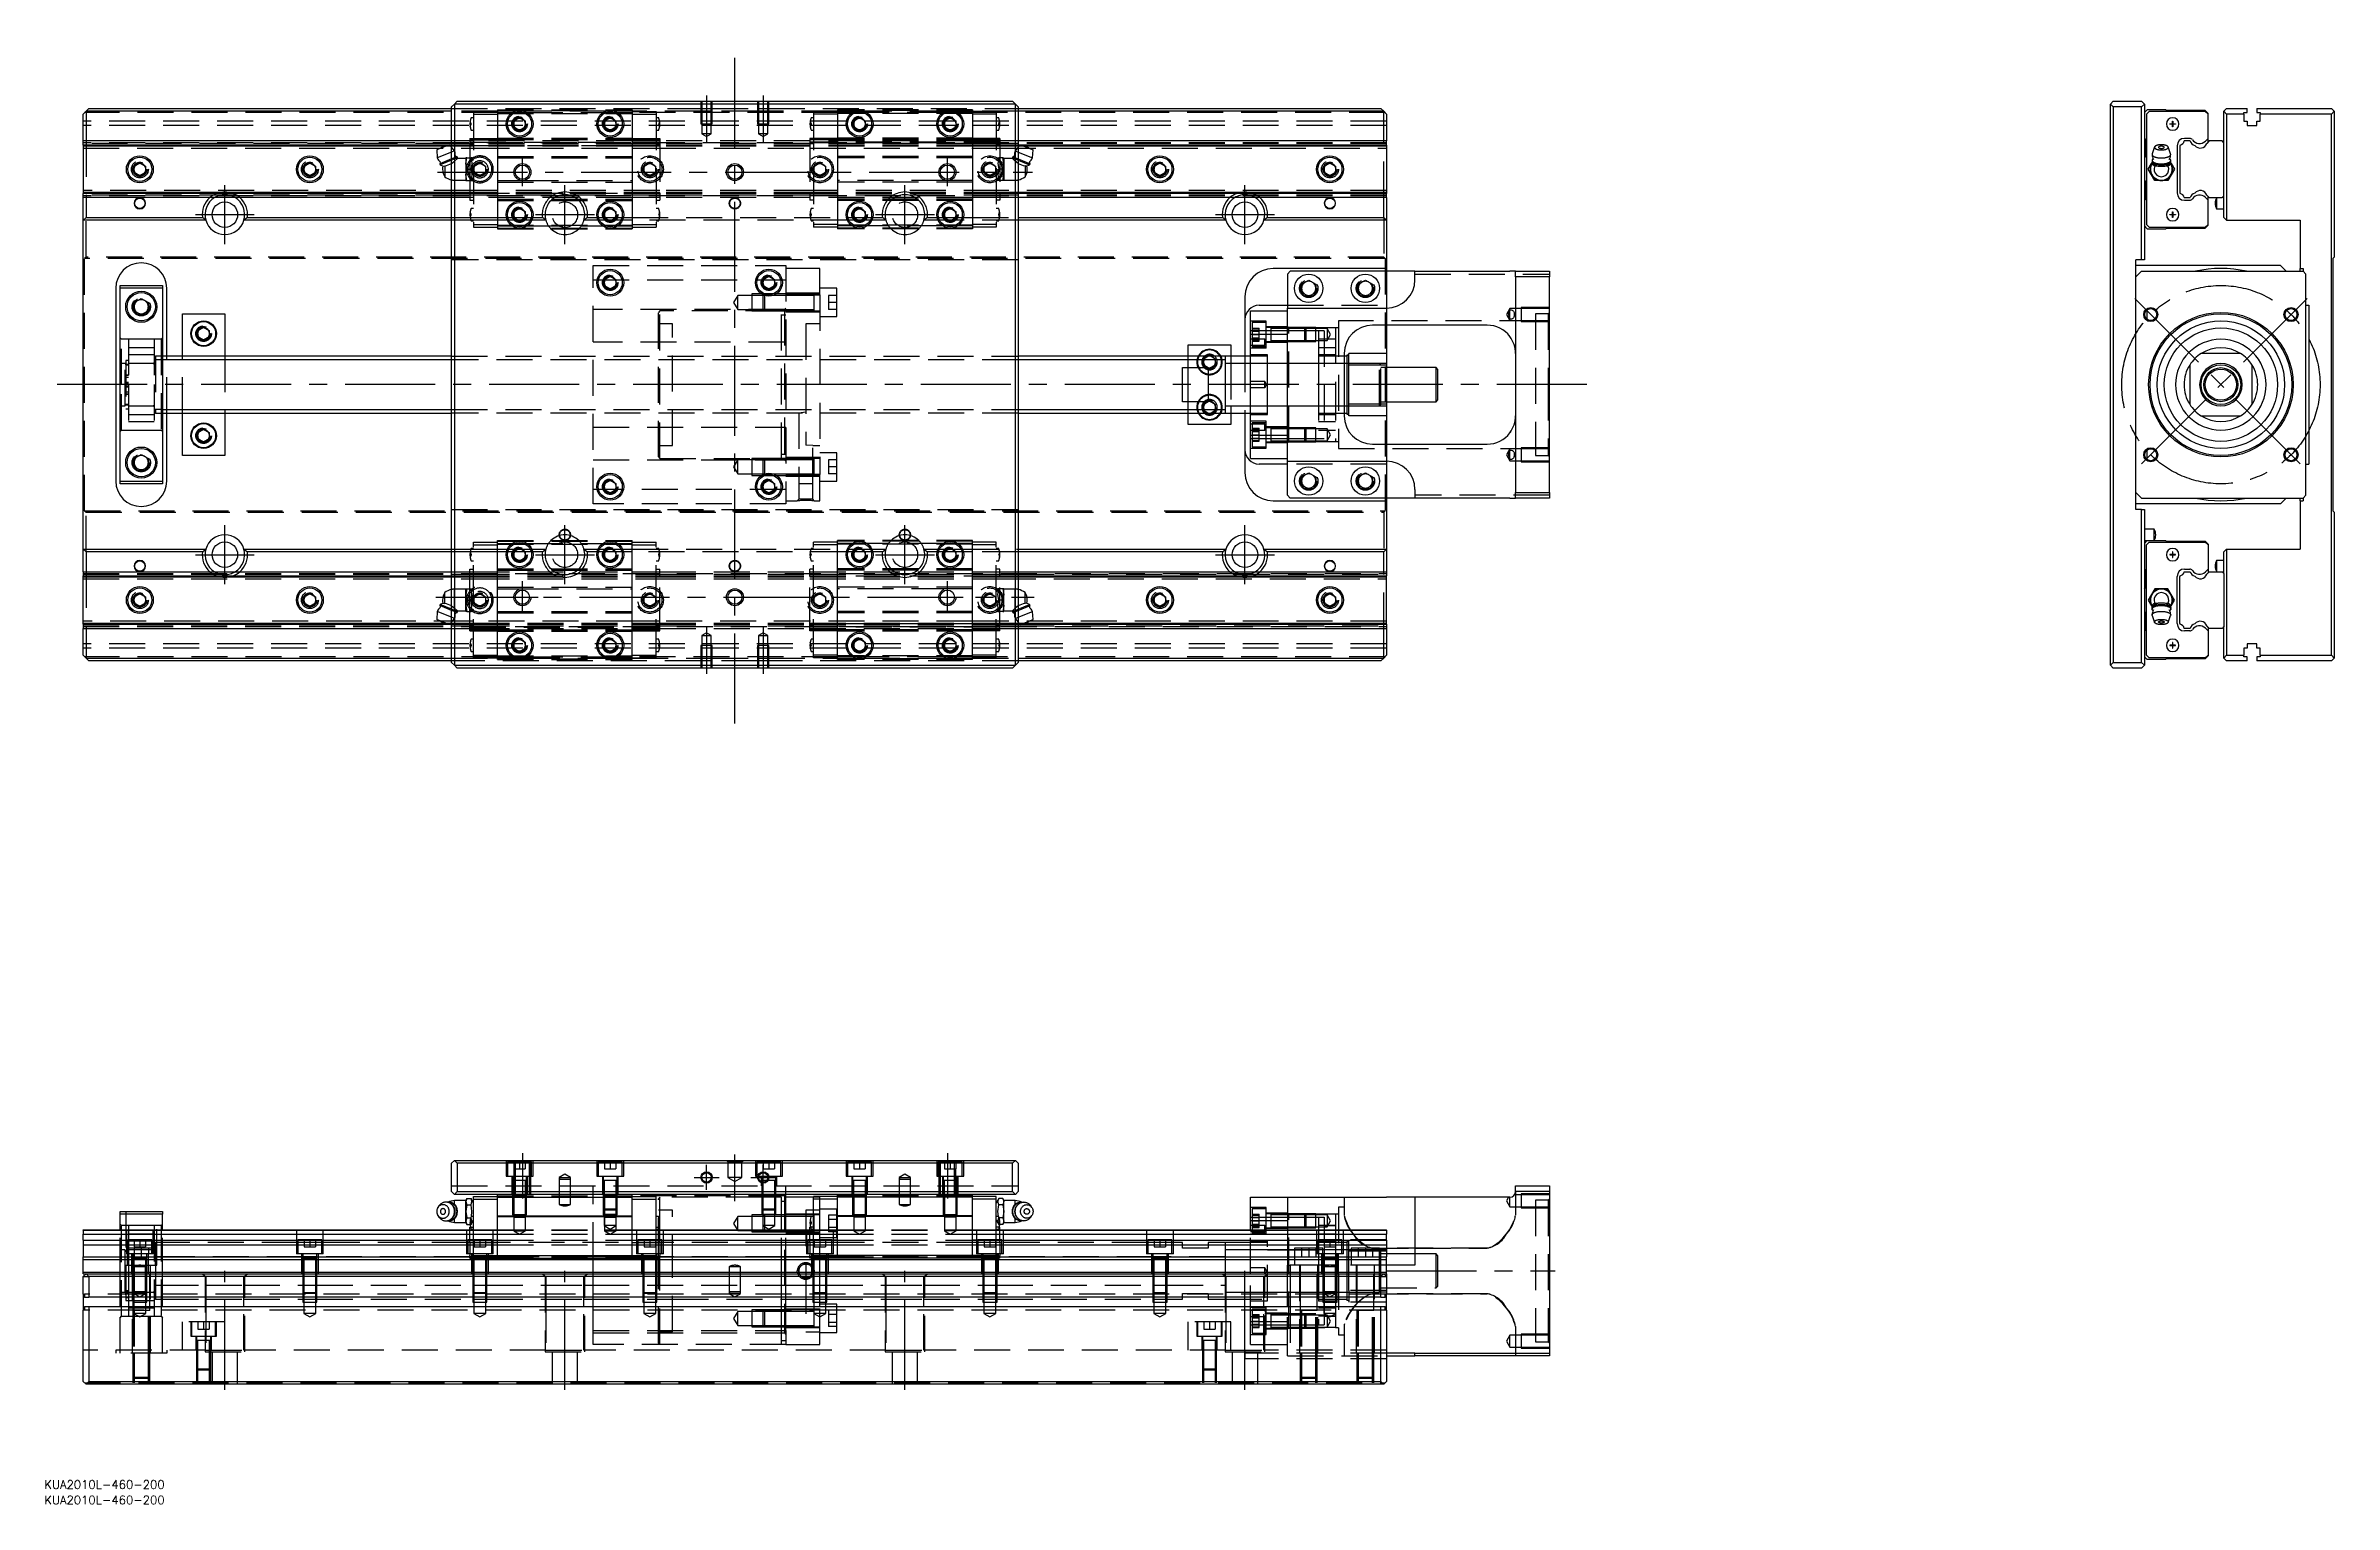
# Model space of a CAD drawing. Extents: x -13 to 794, y -395 to 120.
import ezdxf

# ---------------------------------------------------------------- set-up
doc = ezdxf.new("R2010")
doc.units = 0
doc.linetypes.add('CENTER', pattern=[50.8, 31.75, -6.35, 6.35, -6.35])
doc.linetypes.add('DASHED', pattern=[19.05, 12.7, -6.35])
doc.layers.get('0').update_dxf_attribs({"linetype": 'CONTINUOUS'})
doc.layers.add('CENTER', color=1, linetype='CENTER')
doc.styles.get("Standard").update_dxf_attribs({"font": 'txt.shx', "height": 3, "bigfont": 'bigfont.shx'})

# ---------------------------------------------------------------- blocks, each defined once
blk = doc.blocks.new('*U2')
at = {"color": 7, "linetype": 'CONTINUOUS'}
blk.add_text('KUA2010L-460-200', height=3, dxfattribs=at).set_placement((-13.71, -389.67))
blk = doc.blocks.new('*U3')
at = {"color": 7, "linetype": 'CONTINUOUS'}
blk.add_text('KUA2010L-460-200', height=3, dxfattribs=at).set_placement((-13.71, -395.1))

msp = doc.modelspace()

# ---------------------------------------------------------------- linework, layer by layer
at = {"color": 7, "linetype": 'CONTINUOUS'}
for p, q in [((2, 97.5), (1, 96.5)), ((2, 97.5), (130, 97.5)), ((130, 98), (131, 99)), ((130, -98), (130, 98)), ((131, 99), (132, 100)), ((131, 99), (131, -99)), ((329, 99), (131, 99)), ((132, 100), (328, 100)), ((328, 100), (329, 99)), ((329, 99), (330, 98)), ((329, -99), (329, 99)), ((330, 98), (330, -98)), ((330, 97.5), (458, 97.5)), ((459, 96.5), (458, 97.5)), ((716.42, 100), (715.42, 99)), ((715.42, 99), (716.42, 98)), ((715.42, -99), (715.42, 99)), ((716.42, 100), (726.42, 100)), ((726.42, 98), (716.42, 98)), ((716.42, 98), (716.42, -98)), ((727.42, 99), (726.42, 100)), ((726.42, 98), (727.42, 99)), ((726.42, 44), (726.42, 98)), ((727.42, 99), (727.42, 44)), ((728.42, 97), (727.42, 96)), ((734.92, 97), (728.42, 97)), ((735.17, 96.75), (734.92, 97)), ((755.42, 96.5), (756.42, 97.5)), ((756.42, 97.5), (763.72, 97.5)), ((763.72, 96), (763.72, 97.5)), ((767.12, 97.5), (793.42, 97.5)), ((767.12, 97.5), (767.12, 96)), ((793.42, 97.5), (794.42, 96.5)), ((1, 96.5), (0, 95.5)), ((0, 86), (0, 95.5)), ((130, 96.5), (1, 96.5)), ((1, 96.5), (1, 86)), ((152, 93.15), (154, 94.31)), ((152, 90.85), (152, 93.15)), ((154, 89.69), (152, 90.85)), ((154, 94.31), (156, 93.15)), ((156, 90.85), (154, 89.69)), ((156, 93.15), (156, 90.85)), ((184, 93.15), (186, 94.31)), ((184, 90.85), (184, 93.15)), ((186, 89.69), (184, 90.85)), ((186, 94.31), (188, 93.15)), ((188, 90.85), (186, 89.69)), ((188, 93.15), (188, 90.85)), ((272, 93.15), (274, 94.31)), ((272, 90.85), (272, 93.15)), ((274, 89.69), (272, 90.85)), ((274, 94.31), (276, 93.15)), ((276, 90.85), (274, 89.69)), ((276, 93.15), (276, 90.85)), ((304, 93.15), (306, 94.31)), ((304, 90.85), (304, 93.15)), ((306, 89.69), (304, 90.85)), ((306, 94.31), (308, 93.15)), ((308, 90.85), (306, 89.69)), ((308, 93.15), (308, 90.85)), ((459, 96.5), (330, 96.5)), ((460, 95.5), (459, 96.5)), ((459, 86), (459, 96.5)), ((460, 95.5), (460, 86)), ((729.12, 96.45), (728.12, 95.45)), ((728.12, 95.45), (728.12, 56.55)), ((748.92, 96.45), (729.12, 96.45)), ((748.92, 96.75), (735.17, 96.75)), ((736.42, 91.9), (736.42, 92.1)), ((736.42, 92.1), (737.32, 92.1)), ((737.32, 91.9), (736.42, 91.9)), ((737.32, 92.1), (737.32, 93)), ((737.32, 93), (737.52, 93)), ((737.32, 92.1), (737.42, 92)), ((737.32, 91.9), (737.42, 92)), ((737.32, 91), (737.32, 91.9)), ((737.52, 91), (737.32, 91)), ((737.52, 92.1), (737.42, 92)), ((737.52, 91.9), (737.42, 92)), ((737.52, 93), (737.52, 92.1)), ((737.52, 92.1), (738.42, 92.1)), ((738.42, 91.9), (737.52, 91.9)), ((737.52, 91.9), (737.52, 91)), ((738.42, 92.1), (738.42, 91.9)), ((749.92, 95.75), (748.92, 96.75)), ((749.92, 95.45), (748.92, 96.45)), ((749.92, 95.45), (749.92, 95.75)), ((749.92, 86.92), (749.92, 95.45)), ((755.42, 85.4), (755.42, 96.5)), ((756.42, 95.5), (755.42, 96.5)), ((762.57, 95.5), (756.42, 95.5)), ((756.42, 95.5), (756.42, 58)), ((762.57, 96), (763.72, 96)), ((762.57, 95.5), (762.57, 96)), ((762.57, 95.5), (762.57, 93)), ((762.57, 93), (763.72, 93)), ((763.72, 93), (763.72, 91.5)), ((763.72, 91.5), (767.12, 91.5)), ((767.12, 96), (768.27, 96)), ((767.12, 93), (768.27, 93)), ((767.12, 91.5), (767.12, 93)), ((768.27, 96), (768.27, 95.5)), ((768.27, 93), (768.27, 95.5)), ((793.42, 95.5), (768.27, 95.5)), ((794.42, 96.5), (793.42, 95.5)), ((793.42, -95.5), (793.42, 95.5)), ((794.42, 96.5), (794.42, 45)), ((0, 84.48), (0, 86)), ((130, 86), (0, 86)), ((0, 84.48), (0, 84.2)), ((128.73, 84.48), (0, 84.48)), ((0, 84.2), (0, 67.8)), ((128.05, 84.2), (0, 84.2)), ((129.2, 84.68), (124.77, 82.84)), ((124.77, 82.84), (124.97, 80)), ((130, 82.09), (124.97, 80)), ((130, 83.76), (129.2, 84.68)), ((130, 84.48), (129.37, 84.48)), ((130, 84.2), (129.62, 84.2)), ((460, 86), (330, 86)), ((330.8, 84.68), (330, 83.76)), ((330.63, 84.48), (330, 84.48)), ((330.38, 84.2), (330, 84.2)), ((330, 82.09), (335.03, 80)), ((330.8, 84.68), (335.23, 82.84)), ((460, 84.48), (331.27, 84.48)), ((460, 84.2), (331.95, 84.2)), ((335.03, 80), (335.23, 82.84)), ((460, 84.48), (460, 86)), ((460, 84.48), (460, 84.2)), ((460, 84.2), (460, 67.8)), ((727.42, 87), (727.92, 86.5)), ((727.92, 86.5), (727.92, 80.5)), ((730.15, 81.44), (730.12, 81.27)), ((730.12, 81.27), (730.13, 81.17)), ((730.13, 81.17), (730.16, 81.07)), ((731.04, 83.89), (730.15, 81.44)), ((730.16, 81.07), (730.21, 80.97)), ((730.21, 80.97), (730.28, 80.88)), ((730.28, 80.88), (730.37, 80.78)), ((730.37, 80.78), (730.48, 80.69)), ((731.04, 83.89), (731.02, 83.81)), ((731.02, 83.81), (731.02, 83.73)), ((731.02, 83.73), (731.04, 83.65)), ((731.07, 83.95), (731.04, 83.89)), ((731.04, 83.65), (731.07, 83.58)), ((731.11, 84.02), (731.07, 83.95)), ((731.07, 83.58), (731.12, 83.5)), ((731.17, 84.08), (731.11, 84.02)), ((731.12, 83.5), (731.19, 83.42)), ((731.23, 84.14), (731.17, 84.08)), ((731.19, 83.42), (731.27, 83.35)), ((731.31, 84.2), (731.23, 84.14)), ((731.27, 83.35), (731.37, 83.28)), ((731.4, 84.25), (731.31, 84.2)), ((731.37, 83.28), (731.48, 83.22)), ((731.49, 84.31), (731.4, 84.25)), ((731.48, 83.22), (731.61, 83.16)), ((731.6, 84.36), (731.49, 84.31)), ((731.72, 84.41), (731.6, 84.36)), ((731.61, 83.16), (731.75, 83.1)), ((731.84, 84.45), (731.72, 84.41)), ((731.75, 83.1), (731.9, 83.05)), ((731.98, 84.49), (731.84, 84.45)), ((731.9, 83.05), (732.07, 83)), ((732.12, 84.53), (731.98, 84.49)), ((732.07, 83), (732.24, 82.96)), ((732.27, 84.57), (732.12, 84.53)), ((732.24, 82.96), (732.43, 82.92)), ((732.42, 84.6), (732.27, 84.57)), ((732.58, 84.62), (732.42, 84.6)), ((732.44, 83.83), (732.42, 83.79)), ((732.42, 83.79), (732.42, 83.76)), ((732.42, 83.76), (732.42, 83.73)), ((732.42, 83.73), (732.44, 83.69)), ((732.43, 82.92), (732.62, 82.9)), ((732.45, 83.86), (732.44, 83.83)), ((732.44, 83.69), (732.45, 83.66)), ((732.48, 83.89), (732.45, 83.86)), ((732.45, 83.66), (732.48, 83.63)), ((732.51, 83.92), (732.48, 83.89)), ((732.48, 83.63), (732.51, 83.6)), ((732.55, 83.95), (732.51, 83.92)), ((732.51, 83.6), (732.55, 83.57)), ((732.6, 83.98), (732.55, 83.95)), ((732.55, 83.57), (732.6, 83.54)), ((732.74, 84.64), (732.58, 84.62)), ((732.65, 84.01), (732.6, 83.98)), ((732.6, 83.54), (732.65, 83.51)), ((732.62, 82.9), (732.81, 82.87)), ((732.71, 84.03), (732.65, 84.01)), ((732.65, 83.51), (732.71, 83.49)), ((732.78, 84.05), (732.71, 84.03)), ((732.71, 83.49), (732.78, 83.47)), ((732.91, 84.66), (732.74, 84.64)), ((732.85, 84.07), (732.78, 84.05)), ((732.78, 83.47), (732.85, 83.45)), ((732.81, 82.87), (733.01, 82.86)), ((732.92, 84.09), (732.85, 84.07)), ((732.85, 83.45), (732.92, 83.43)), ((733.08, 84.67), (732.91, 84.66)), ((733, 84.11), (732.92, 84.09)), ((732.92, 83.43), (733, 83.41)), ((733.08, 84.12), (733, 84.11)), ((733, 83.41), (733.08, 83.4)), ((733.01, 82.86), (733.22, 82.85)), ((733.25, 84.68), (733.08, 84.67)), ((733.16, 84.13), (733.08, 84.12)), ((733.08, 83.4), (733.16, 83.39)), ((733.25, 84.14), (733.16, 84.13)), ((733.16, 83.39), (733.25, 83.38)), ((733.22, 82.85), (733.42, 82.84)), ((733.42, 84.68), (733.25, 84.68)), ((733.33, 84.14), (733.25, 84.14)), ((733.25, 83.38), (733.33, 83.38)), ((733.42, 84.14), (733.33, 84.14)), ((733.33, 83.38), (733.42, 83.38)), ((733.59, 84.68), (733.42, 84.68)), ((733.51, 84.14), (733.42, 84.14)), ((733.42, 83.38), (733.51, 83.38)), ((733.42, 82.84), (733.62, 82.85)), ((733.59, 84.14), (733.51, 84.14)), ((733.51, 83.38), (733.59, 83.38)), ((733.76, 84.67), (733.59, 84.68)), ((733.68, 84.13), (733.59, 84.14)), ((733.59, 83.38), (733.68, 83.39)), ((733.62, 82.85), (733.83, 82.86)), ((733.76, 84.12), (733.68, 84.13)), ((733.68, 83.39), (733.76, 83.4)), ((733.93, 84.66), (733.76, 84.67)), ((733.84, 84.11), (733.76, 84.12)), ((733.76, 83.4), (733.84, 83.41)), ((733.83, 82.86), (734.03, 82.87)), ((733.92, 84.09), (733.84, 84.11)), ((733.84, 83.41), (733.92, 83.43)), ((733.99, 84.07), (733.92, 84.09)), ((733.92, 83.43), (733.99, 83.45)), ((734.1, 84.64), (733.93, 84.66)), ((734.06, 84.05), (733.99, 84.07)), ((733.99, 83.45), (734.06, 83.47)), ((734.03, 82.87), (734.22, 82.9)), ((734.13, 84.03), (734.06, 84.05)), ((734.06, 83.47), (734.13, 83.49)), ((734.26, 84.62), (734.1, 84.64)), ((734.19, 84.01), (734.13, 84.03)), ((734.13, 83.49), (734.19, 83.51)), ((734.24, 83.98), (734.19, 84.01)), ((734.19, 83.51), (734.24, 83.54)), ((734.22, 82.9), (734.41, 82.92)), ((734.29, 83.95), (734.24, 83.98)), ((734.24, 83.54), (734.29, 83.57)), ((734.42, 84.6), (734.26, 84.62)), ((734.33, 83.92), (734.29, 83.95)), ((734.29, 83.57), (734.33, 83.6)), ((734.36, 83.89), (734.33, 83.92)), ((734.33, 83.6), (734.36, 83.63)), ((734.39, 83.86), (734.36, 83.89)), ((734.36, 83.63), (734.39, 83.66)), ((734.4, 83.83), (734.39, 83.86)), ((734.39, 83.66), (734.4, 83.69)), ((734.42, 83.79), (734.4, 83.83)), ((734.4, 83.69), (734.42, 83.73)), ((734.41, 82.92), (734.6, 82.96)), ((734.57, 84.57), (734.42, 84.6)), ((734.42, 83.76), (734.42, 83.79)), ((734.42, 83.73), (734.42, 83.76)), ((734.72, 84.53), (734.57, 84.57)), ((734.6, 82.96), (734.77, 83)), ((734.86, 84.49), (734.72, 84.53)), ((734.77, 83), (734.94, 83.05)), ((735, 84.45), (734.86, 84.49)), ((734.94, 83.05), (735.09, 83.1)), ((735.12, 84.41), (735, 84.45)), ((735.09, 83.1), (735.23, 83.16)), ((735.24, 84.36), (735.12, 84.41)), ((735.23, 83.16), (735.36, 83.22)), ((735.35, 84.31), (735.24, 84.36)), ((735.44, 84.25), (735.35, 84.31)), ((735.36, 83.22), (735.47, 83.28)), ((735.53, 84.2), (735.44, 84.25)), ((735.47, 83.28), (735.57, 83.35)), ((735.61, 84.14), (735.53, 84.2)), ((735.57, 83.35), (735.65, 83.42)), ((735.67, 84.08), (735.61, 84.14)), ((735.65, 83.42), (735.72, 83.5)), ((735.73, 84.02), (735.67, 84.08)), ((735.72, 83.5), (735.77, 83.58)), ((735.77, 83.95), (735.73, 84.02)), ((735.8, 83.89), (735.77, 83.95)), ((735.77, 83.58), (735.8, 83.65)), ((736.69, 81.44), (735.8, 83.89)), ((735.82, 83.81), (735.8, 83.89)), ((735.8, 83.65), (735.82, 83.73)), ((735.82, 83.73), (735.82, 83.81)), ((736.36, 80.69), (736.47, 80.78)), ((736.47, 80.78), (736.56, 80.88)), ((736.56, 80.88), (736.63, 80.97)), ((736.63, 80.97), (736.68, 81.07)), ((736.68, 81.07), (736.71, 81.17)), ((736.72, 81.27), (736.69, 81.44)), ((736.71, 81.17), (736.72, 81.27)), ((738.99, 84.33), (738.99, 67.67)), ((740.08, 84.48), (739.92, 84.2)), ((739.92, 84.2), (739.92, 67.8)), ((743.56, 86), (741.48, 86)), ((743.5, 86.93), (741.59, 86.93)), ((749.92, 86.92), (748.96, 85.95)), ((750.32, 86), (749.47, 85.15)), ((749.92, 85.6), (749.92, 86.92)), ((754.82, 86), (750.32, 86)), ((755.42, 85.4), (754.82, 86)), ((755.42, 66.6), (755.42, 85.4)), ((18, 77.15), (20, 78.31)), ((18, 74.85), (18, 77.15)), ((20, 73.69), (18, 74.85)), ((20, 78.31), (22, 77.15)), ((22, 74.85), (20, 73.69)), ((22, 77.15), (22, 74.85)), ((78, 77.15), (80, 78.31)), ((78, 74.85), (78, 77.15)), ((80, 73.69), (78, 74.85)), ((80, 78.31), (82, 77.15)), ((82, 74.85), (80, 73.69)), ((82, 77.15), (82, 74.85)), ((130, 79.66), (125.83, 77.93)), ((126.04, 78.44), (125.83, 77.93)), ((125.83, 77.93), (125.98, 77.56)), ((130, 79.22), (125.98, 77.56)), ((125.98, 77.56), (127.1, 77.09)), ((126.94, 77.07), (127.6, 77.18)), ((127.6, 77.18), (127.6, 73.4)), ((330, 79.66), (334.17, 77.93)), ((330, 79.22), (334.02, 77.56)), ((333.06, 77.07), (332.4, 77.18)), ((332.4, 77.18), (332.4, 73.4)), ((332.9, 77.09), (334.02, 77.56)), ((334.17, 77.93), (333.96, 78.44)), ((334.02, 77.56), (334.17, 77.93)), ((378, 77.15), (380, 78.31)), ((378, 74.85), (378, 77.15)), ((380, 73.69), (378, 74.85)), ((380, 78.31), (382, 77.15)), ((382, 74.85), (380, 73.69)), ((382, 77.15), (382, 74.85)), ((438, 77.15), (440, 78.31)), ((438, 74.85), (438, 77.15)), ((440, 73.69), (438, 74.85)), ((440, 78.31), (442, 77.15)), ((442, 74.85), (440, 73.69)), ((442, 77.15), (442, 74.85)), ((727.92, 80.5), (727.42, 80)), ((728.8, 76), (729.96, 78)), ((729.96, 74), (728.8, 76)), ((729.96, 78), (730.24, 78.49)), ((731.11, 72), (729.96, 74)), ((730.14, 79.33), (730.12, 79.26)), ((730.12, 79.26), (730.12, 79.19)), ((730.12, 79.19), (730.12, 78.82)), ((730.12, 79.19), (730.13, 79.09)), ((730.12, 78.82), (730.12, 78.75)), ((730.12, 78.75), (730.14, 78.69)), ((730.13, 79.09), (730.16, 78.99)), ((730.16, 79.39), (730.14, 79.33)), ((730.14, 78.69), (730.16, 78.62)), ((730.19, 79.46), (730.16, 79.39)), ((730.16, 78.99), (730.21, 78.9)), ((730.16, 78.62), (730.19, 78.55)), ((730.24, 79.52), (730.19, 79.46)), ((730.19, 78.55), (730.24, 78.49)), ((730.21, 78.9), (730.28, 78.8)), ((730.29, 79.59), (730.24, 79.52)), ((730.24, 78.49), (730.29, 78.42)), ((730.28, 78.8), (730.37, 78.71)), ((730.35, 79.65), (730.29, 79.59)), ((730.29, 78.42), (730.35, 78.36)), ((730.33, 77.98), (730.34, 78.05)), ((730.33, 77.91), (730.33, 77.98)), ((730.34, 77.84), (730.33, 77.91)), ((730.34, 78.05), (730.36, 78.12)), ((730.35, 77.78), (730.34, 77.84)), ((730.42, 79.71), (730.35, 79.65)), ((730.35, 78.36), (730.42, 78.3)), ((730.36, 77.72), (730.35, 77.78)), ((730.36, 78.12), (730.38, 78.2)), ((730.39, 77.66), (730.36, 77.72)), ((730.37, 78.71), (730.48, 78.62)), ((730.38, 78.2), (730.41, 78.27)), ((730.42, 77.61), (730.39, 77.66)), ((730.41, 78.27), (730.42, 78.29)), ((730.48, 79.77), (730.42, 79.71)), ((730.42, 78.3), (731.41, 77.46)), ((730.42, 78.3), (730.54, 78.21)), ((730.45, 77.55), (730.42, 77.61)), ((730.5, 77.5), (730.45, 77.55)), ((730.48, 80.69), (730.61, 80.61)), ((730.48, 78.62), (730.61, 78.53)), ((730.54, 77.46), (730.5, 77.5)), ((730.54, 78.21), (730.68, 78.12)), ((730.6, 77.41), (730.54, 77.46)), ((730.66, 77.36), (730.6, 77.41)), ((730.61, 80.61), (730.75, 80.52)), ((730.61, 78.53), (730.75, 78.45)), ((730.74, 77.32), (730.66, 77.36)), ((730.68, 78.12), (730.84, 78.03)), ((730.82, 77.28), (730.74, 77.32)), ((730.75, 80.52), (730.91, 80.45)), ((730.75, 78.45), (730.91, 78.37)), ((730.91, 77.24), (730.82, 77.28)), ((730.84, 78.03), (731.01, 77.96)), ((730.91, 80.45), (731.09, 80.37)), ((730.91, 78.37), (731.09, 78.3)), ((731.01, 77.21), (730.91, 77.24)), ((731.01, 77.96), (731.21, 77.88)), ((731.1, 77.18), (731.01, 77.21)), ((731.09, 80.37), (731.28, 80.31)), ((731.09, 78.3), (731.28, 78.23)), ((731.21, 77.88), (731.41, 77.82)), ((731.28, 80.31), (731.48, 80.24)), ((731.28, 78.23), (731.48, 78.17)), ((731.41, 77.82), (731.63, 77.76)), ((731.58, 77.35), (731.41, 77.46)), ((731.48, 80.24), (731.7, 80.19)), ((731.48, 78.17), (731.7, 78.11)), ((731.78, 77.27), (731.58, 77.35)), ((731.63, 77.76), (731.87, 77.71)), ((731.7, 80.19), (731.92, 80.14)), ((731.7, 78.11), (731.92, 78.07)), ((731.87, 77.71), (732.11, 77.66)), ((731.92, 80.14), (732.16, 80.1)), ((731.92, 78.07), (732.16, 78.02)), ((732.11, 77.66), (732.36, 77.63)), ((732.16, 80.1), (732.4, 80.07)), ((732.16, 78.02), (732.4, 77.99)), ((732.36, 77.63), (732.62, 77.6)), ((732.4, 80.07), (732.65, 80.04)), ((732.4, 77.99), (732.65, 77.96)), ((732.62, 77.6), (732.88, 77.58)), ((732.65, 80.04), (732.9, 80.02)), ((732.65, 77.96), (732.9, 77.94)), ((732.88, 77.58), (733.15, 77.56)), ((732.9, 80.02), (733.16, 80.01)), ((732.9, 77.94), (733.16, 77.93)), ((733.15, 77.56), (733.42, 77.56)), ((733.16, 80.01), (733.42, 80)), ((733.16, 77.93), (733.42, 77.93)), ((733.42, 80), (733.68, 80.01)), ((733.42, 77.93), (733.68, 77.93)), ((733.42, 77.56), (733.69, 77.56)), ((733.68, 80.01), (733.94, 80.02)), ((733.68, 77.93), (733.94, 77.94)), ((733.69, 77.56), (733.96, 77.58)), ((733.94, 80.02), (734.19, 80.04)), ((733.94, 77.94), (734.19, 77.96)), ((733.96, 77.58), (734.22, 77.6)), ((734.19, 80.04), (734.44, 80.07)), ((734.19, 77.96), (734.44, 77.99)), ((734.22, 77.6), (734.48, 77.63)), ((734.44, 80.07), (734.68, 80.1)), ((734.44, 77.99), (734.68, 78.02)), ((734.48, 77.63), (734.73, 77.66)), ((734.68, 80.1), (734.92, 80.14)), ((734.68, 78.02), (734.92, 78.07)), ((734.73, 77.66), (734.97, 77.71)), ((734.92, 80.14), (735.14, 80.19)), ((734.92, 78.07), (735.14, 78.11)), ((734.97, 77.71), (735.21, 77.76)), ((735.2, 77.32), (734.99, 77.25)), ((735.14, 80.19), (735.36, 80.24)), ((735.14, 78.11), (735.36, 78.17)), ((735.43, 77.46), (735.2, 77.32)), ((735.21, 77.76), (735.43, 77.82)), ((735.36, 80.24), (735.56, 80.31)), ((735.36, 78.17), (735.56, 78.23)), ((735.43, 77.46), (736.42, 78.3)), ((735.43, 77.82), (735.63, 77.88)), ((735.56, 80.31), (735.75, 80.37)), ((735.56, 78.23), (735.75, 78.3)), ((735.63, 77.88), (735.83, 77.96)), ((736.88, 74), (735.73, 72)), ((735.83, 77.21), (735.74, 77.18)), ((735.75, 80.37), (735.93, 80.45)), ((735.75, 78.3), (735.93, 78.37)), ((735.83, 77.96), (736, 78.03)), ((735.93, 77.24), (735.83, 77.21)), ((735.93, 80.45), (736.09, 80.52)), ((735.93, 78.37), (736.09, 78.45)), ((736.02, 77.28), (735.93, 77.24)), ((736, 78.03), (736.16, 78.12)), ((736.1, 77.32), (736.02, 77.28)), ((736.09, 80.52), (736.23, 80.61)), ((736.09, 78.45), (736.23, 78.53)), ((736.17, 77.36), (736.1, 77.32)), ((736.16, 78.12), (736.3, 78.21)), ((736.24, 77.41), (736.17, 77.36)), ((736.23, 80.61), (736.36, 80.69)), ((736.23, 78.53), (736.36, 78.62)), ((736.3, 77.46), (736.24, 77.41)), ((736.3, 78.21), (736.42, 78.3)), ((736.34, 77.5), (736.3, 77.46)), ((736.39, 77.55), (736.34, 77.5)), ((736.42, 79.71), (736.36, 79.77)), ((736.36, 78.62), (736.47, 78.71)), ((736.42, 77.61), (736.39, 77.55)), ((736.49, 79.65), (736.42, 79.71)), ((736.42, 78.3), (736.49, 78.36)), ((736.42, 78.29), (736.43, 78.27)), ((736.45, 77.66), (736.42, 77.61)), ((736.43, 78.27), (736.46, 78.2)), ((736.48, 77.72), (736.45, 77.66)), ((736.46, 78.2), (736.48, 78.12)), ((736.47, 78.71), (736.56, 78.8)), ((736.48, 78.12), (736.5, 78.05)), ((736.49, 77.78), (736.48, 77.72)), ((736.55, 79.59), (736.49, 79.65)), ((736.49, 78.36), (736.55, 78.42)), ((736.5, 77.84), (736.49, 77.78)), ((736.5, 78.05), (736.51, 77.98)), ((736.51, 77.91), (736.5, 77.84)), ((736.51, 77.98), (736.51, 77.91)), ((736.6, 79.52), (736.55, 79.59)), ((736.55, 78.42), (736.6, 78.49)), ((736.56, 78.8), (736.63, 78.9)), ((736.65, 79.46), (736.6, 79.52)), ((736.6, 78.49), (736.65, 78.55)), ((736.6, 78.49), (736.88, 78)), ((736.63, 78.9), (736.68, 78.99)), ((736.68, 79.39), (736.65, 79.46)), ((736.65, 78.55), (736.68, 78.62)), ((736.7, 79.33), (736.68, 79.39)), ((736.68, 78.99), (736.71, 79.09)), ((736.68, 78.62), (736.7, 78.69)), ((736.72, 79.26), (736.7, 79.33)), ((736.7, 78.69), (736.72, 78.75)), ((736.71, 79.09), (736.72, 79.19)), ((736.72, 79.19), (736.72, 79.26)), ((736.72, 78.82), (736.72, 79.19)), ((736.72, 78.75), (736.72, 78.82)), ((736.88, 78), (738.04, 76)), ((738.04, 76), (736.88, 74)), ((0, 67.8), (0, 67.52)), ((130, 67.8), (0, 67.8)), ((0, 66), (0, 67.52)), ((130, 67.52), (0, 67.52)), ((0, 58), (0, 66)), ((130, 66), (0, 66)), ((1, 66), (1, 59)), ((460, 67.8), (330, 67.8)), ((460, 67.52), (330, 67.52)), ((460, 66), (330, 66)), ((459, 59), (459, 66)), ((460, 67.8), (460, 67.52)), ((460, 66), (460, 67.52)), ((460, 66), (460, 58)), ((727.42, 72), (727.92, 71.5)), ((727.92, 65.5), (727.42, 65)), ((727.92, 71.5), (727.92, 65.5)), ((733.42, 72), (731.11, 72)), ((735.73, 72), (733.42, 72)), ((739.92, 67.8), (740.08, 67.52)), ((741.48, 66), (743.56, 66)), ((741.59, 65.07), (743.5, 65.07)), ((748.96, 66.05), (749.92, 65.08)), ((749.47, 66.85), (749.92, 66.4)), ((749.92, 66.4), (750.32, 66)), ((749.92, 65.08), (749.92, 66.4)), ((749.92, 56.55), (749.92, 65.08)), ((750.32, 66), (754.82, 66)), ((752.92, 66), (752.92, 62)), ((754.82, 66), (755.42, 66.6)), ((755.42, 66), (754.82, 66)), ((755.42, 59), (755.42, 66.6)), ((0, 58), (1, 59)), ((0, -58), (0, 58)), ((43.29, 58), (0, 58)), ((1, 59), (42.06, 59)), ((43.29, 58), (42.06, 59)), ((57.94, 59), (56.71, 58)), ((130, 58), (56.71, 58)), ((57.94, 59), (130, 59)), ((152, 61.15), (154, 62.31)), ((152, 58.85), (152, 61.15)), ((154, 57.69), (152, 58.85)), ((154, 62.31), (156, 61.15)), ((156, 58.85), (154, 57.69)), ((156, 61.15), (156, 58.85)), ((184, 61.15), (186, 62.31)), ((184, 58.85), (184, 61.15)), ((186, 57.69), (184, 58.85)), ((186, 62.31), (188, 61.15)), ((188, 58.85), (186, 57.69)), ((188, 61.15), (188, 58.85)), ((272, 61.15), (274, 62.31)), ((272, 58.85), (272, 61.15)), ((274, 57.69), (272, 58.85)), ((274, 62.31), (276, 61.15)), ((276, 58.85), (274, 57.69)), ((276, 61.15), (276, 58.85)), ((304, 61.15), (306, 62.31)), ((304, 58.85), (304, 61.15)), ((306, 57.69), (304, 58.85)), ((306, 62.31), (308, 61.15)), ((308, 58.85), (306, 57.69)), ((308, 61.15), (308, 58.85)), ((330, 59), (402.06, 59)), ((403.29, 58), (330, 58)), ((403.29, 58), (402.06, 59)), ((417.94, 59), (416.71, 58)), ((460, 58), (416.71, 58)), ((417.94, 59), (459, 59)), ((459, 59), (460, 58)), ((460, 58), (460, 41)), ((728.12, 56.55), (729.12, 55.55)), ((736.42, 60.1), (737.32, 60.1)), ((736.42, 59.9), (736.42, 60.1)), ((737.32, 59.9), (736.42, 59.9)), ((737.32, 60.1), (737.32, 61)), ((737.32, 61), (737.52, 61)), ((737.32, 60.1), (737.42, 60)), ((737.32, 59.9), (737.42, 60)), ((737.32, 59), (737.32, 59.9)), ((737.52, 59), (737.32, 59)), ((737.52, 60.1), (737.42, 60)), ((737.52, 59.9), (737.42, 60)), ((737.52, 61), (737.52, 60.1)), ((737.52, 60.1), (738.42, 60.1)), ((738.42, 59.9), (737.52, 59.9)), ((737.52, 59.9), (737.52, 59)), ((738.42, 60.1), (738.42, 59.9)), ((748.92, 55.55), (749.92, 56.55)), ((749.92, 56.25), (749.92, 56.55)), ((752.42, 64.06), (752.42, 63.94)), ((752.92, 62), (755.42, 62)), ((755.42, 59), (756.42, 58)), ((756.42, 58), (782.42, 58)), ((782.42, 58), (782.42, 41)), ((727.42, 56), (728.42, 55)), ((728.42, 55), (734.92, 55)), ((729.12, 55.55), (748.92, 55.55)), ((734.92, 55), (735.17, 55.25)), ((735.17, 55.25), (748.92, 55.25)), ((748.92, 55.25), (749.92, 56.25)), ((460, 41), (420, 41)), ((460, 41), (460, 40)), ((726.42, 44), (724.42, 44)), ((724.42, 38), (724.42, 44)), ((775.42, 42), (724.42, 42)), ((727.42, 44), (726.42, 44)), ((777.42, 40), (775.42, 42)), ((782.42, 40), (782.42, 41)), ((782.42, 41), (783.42, 41)), ((783.42, 41), (783.42, 40)), ((793.92, 44.5), (794.42, 45)), ((793.92, 44.5), (793.92, -44.5)), ((11.5, 34), (11.5, -34)), ((13, 34), (13, 35)), ((13, 35), (28, 35)), ((13, -34), (13, 34)), ((28, 34), (13, 34)), ((28, 35), (28, 34)), ((28, 34), (28, -34)), ((29.5, 10), (29.5, 34)), ((184, 37.15), (186, 38.31)), ((184, 34.85), (184, 37.15)), ((186, 33.69), (184, 34.85)), ((186, 38.31), (188, 37.15)), ((188, 34.85), (186, 33.69)), ((188, 37.15), (188, 34.85)), ((240, 37.15), (242, 38.31)), ((240, 34.85), (240, 37.15)), ((242, 33.69), (240, 34.85)), ((242, 38.31), (244, 37.15)), ((244, 34.85), (242, 33.69)), ((244, 37.15), (244, 34.85)), ((426, 40), (425, 39)), ((425, 39), (425, 27)), ((470, 40), (426, 40)), ((430, 35.44), (432.5, 36.89)), ((430, 32.56), (430, 35.44)), ((432.5, 31.11), (430, 32.56)), ((432.5, 36.89), (435, 35.44)), ((435, 32.56), (432.5, 31.11)), ((435, 35.44), (435, 32.56)), ((450, 35.44), (452.5, 36.89)), ((450, 32.56), (450, 35.44)), ((452.5, 31.11), (450, 32.56)), ((452.5, 36.89), (455, 35.44)), ((455, 32.56), (452.5, 31.11)), ((455, 35.44), (455, 32.56)), ((470, 40), (503.5, 40)), ((470, 37), (470, 40)), ((505.5, 40), (503.5, 40)), ((505.5, 40), (517.5, 40)), ((505.5, 38), (505.5, 40)), ((517.5, 38), (505.5, 38)), ((505.5, 38), (505.5, -38)), ((517.5, 40), (517.5, 38)), ((517.5, -38), (517.5, 38)), ((726.42, 40), (724.42, 38)), ((724.42, -38), (724.42, 38)), ((726.42, 40), (783.42, 40)), ((784.42, 39), (783.42, 40)), ((784.42, -39), (784.42, 39)), ((18, 28.94), (20.5, 30.39)), ((18, 26.06), (18, 28.94)), ((20.5, 24.61), (18, 26.06)), ((20.5, 30.39), (23, 28.94)), ((23, 26.06), (20.5, 24.61)), ((23, 28.94), (23, 26.06)), ((35, 25), (50, 25)), ((35, 10), (35, 25)), ((50, 25), (50, 10)), ((410, 31), (410, 10)), ((412, 26), (425, 26)), ((412, 17.78), (412, 26)), ((415, 28), (425, 28)), ((425, 27), (460, 27)), ((425, 17.78), (425, 27)), ((503.03, 25.03), (503.11, 25.42)), ((503.11, 25.42), (503.23, 25.8)), ((503.23, 25.8), (503.38, 26.17)), ((503.38, 26.17), (503.5, 26.44)), ((503.5, 23.06), (503.5, 26.44)), ((503.5, 26.44), (503.76, 26.42)), ((503.76, 26.42), (504.01, 26.38)), ((504.01, 26.38), (504.25, 26.32)), ((504.25, 26.32), (504.47, 26.21)), ((504.47, 26.21), (504.66, 26.09)), ((504.66, 26.09), (504.81, 25.92)), ((504.81, 25.92), (504.93, 25.74)), ((504.93, 25.74), (505.02, 25.53)), ((505.02, 25.53), (505.08, 25.3)), ((728.42, 23.06), (728.42, 26.44)), ((784.42, 28), (785.42, 28)), ((785.42, 28), (785.42, -28)), ((40.5, 19.15), (42.5, 20.31)), ((40.5, 16.85), (40.5, 19.15)), ((42.5, 15.69), (40.5, 16.85)), ((42.5, 20.31), (44.5, 19.15)), ((44.5, 16.85), (42.5, 15.69)), ((44.5, 19.15), (44.5, 16.85)), ((412, 17.78), (425, 17.78)), ((412, -17.78), (412, 17.78)), ((425, -17.78), (425, 17.78)), ((425, -17.78), (425, 17.78)), ((495.5, 21), (455, 21)), ((460, 21), (460, 11)), ((503.58, 23.06), (503.5, 23.06)), ((503.82, 23.08), (503.58, 23.06)), ((504.04, 23.12), (503.82, 23.08)), ((504.26, 23.18), (504.04, 23.12)), ((504.46, 23.28), (504.26, 23.18)), ((504.65, 23.41), (504.46, 23.28)), ((504.81, 23.57), (504.65, 23.41)), ((504.94, 23.78), (504.81, 23.57)), ((505.04, 24.02), (504.94, 23.78)), ((130, 10), (28, 10)), ((403, 10), (330, 10)), ((390, 10), (390, 14)), ((390, 14), (405, 14)), ((396.96, 10), (397.5, 10.31)), ((397.5, 10.31), (398.04, 10)), ((412, 10), (403, 10)), ((403, 10), (403, -10)), ((403, 10), (403, -10)), ((405, 14), (405, 10)), ((445, 11), (445, -11)), ((446, 10), (445, 10)), ((446.31, 10.37), (446, 10.37)), ((446, 10.37), (446, 0)), ((446.63, 6.93), (446.63, 11)), ((460, 11), (446.63, 11)), ((460, 11), (460, 6.93)), ((761.35, 11), (747.49, 11)), ((388, -6), (388, 6)), ((388, 6), (397, 6)), ((397, 6), (397, -6)), ((446, 0), (446, -10.38)), ((446.63, -6.93), (446.63, 6.93)), ((460, 6.93), (446.63, 6.93)), ((460, 6.93), (460, -6.93)), ((477.5, 6), (460, 6)), ((478, 5.5), (477.5, 6)), ((477.5, -6), (477.5, 6)), ((478, 5.5), (478, -5.5)), ((743.42, 6.93), (743.42, -6.93)), ((765.42, -6.93), (765.42, 6.93)), ((397, -6), (388, -6)), ((446.63, -11), (446.63, -6.93)), ((460, -6.93), (446.63, -6.93)), ((460, -6), (477.5, -6)), ((460, -6.93), (460, -11)), ((477.5, -6), (478, -5.5)), ((28, -10), (130, -10)), ((29.5, -34), (29.5, -10)), ((35, -25), (35, -10)), ((40.5, -16.85), (42.5, -15.69)), ((42.5, -15.69), (44.5, -16.85)), ((50, -10), (50, -25)), ((330, -10), (403, -10)), ((390, -14), (390, -10)), ((405, -14), (390, -14)), ((397.5, -10.31), (396.96, -10)), ((398.04, -10), (397.5, -10.31)), ((403, -10), (412, -10)), ((405, -10), (405, -14)), ((410, -10), (410, -31)), ((445, -10), (446, -10)), ((446, -10.38), (446.31, -10.38)), ((460, -11), (446.63, -11)), ((460, -11), (460, -21)), ((747.49, -11), (761.35, -11)), ((40.5, -19.15), (40.5, -16.85)), ((42.5, -20.31), (40.5, -19.15)), ((44.5, -19.15), (42.5, -20.31)), ((44.5, -16.85), (44.5, -19.15)), ((412, -26), (412, -17.78)), ((412, -17.78), (425, -17.78)), ((425, -27), (425, -17.78)), ((455, -21), (495.5, -21)), ((503.03, -24.47), (503.11, -24.08)), ((503.11, -24.08), (503.23, -23.7)), ((503.23, -23.7), (503.38, -23.33)), ((503.38, -23.33), (503.5, -23.06)), ((503.5, -26.44), (503.5, -23.06)), ((503.5, -23.06), (503.76, -23.07)), ((503.76, -23.07), (504.01, -23.11)), ((504.01, -23.11), (504.25, -23.18)), ((504.25, -23.18), (504.47, -23.28)), ((504.47, -23.28), (504.66, -23.41)), ((504.66, -23.41), (504.81, -23.58)), ((504.81, -23.58), (504.93, -23.76)), ((504.93, -23.76), (505.02, -23.96)), ((505.02, -23.96), (505.08, -24.19)), ((728.42, -26.44), (728.42, -23.06)), ((18, -26.06), (20.5, -24.61)), ((18, -28.94), (18, -26.06)), ((20.5, -30.39), (18, -28.94)), ((20.5, -24.61), (23, -26.06)), ((23, -28.94), (20.5, -30.39)), ((23, -26.06), (23, -28.94)), ((50, -25), (35, -25)), ((412, -26), (425, -26)), ((425, -28), (415, -28)), ((425, -39), (425, -27)), ((425, -27), (460, -27)), ((430, -32.56), (432.5, -31.11)), ((432.5, -31.11), (435, -32.56)), ((450, -32.56), (452.5, -31.11)), ((452.5, -31.11), (455, -32.56)), ((503.58, -26.43), (503.5, -26.44)), ((503.82, -26.42), (503.58, -26.43)), ((504.04, -26.38), (503.82, -26.42)), ((504.26, -26.31), (504.04, -26.38)), ((504.46, -26.22), (504.26, -26.31)), ((504.65, -26.09), (504.46, -26.22)), ((504.81, -25.93), (504.65, -26.09)), ((504.94, -25.71), (504.81, -25.93)), ((505.04, -25.47), (504.94, -25.71)), ((784.42, -28), (785.42, -28)), ((13, -35), (13, -34)), ((13, -34), (28, -34)), ((28, -35), (13, -35)), ((28, -34), (28, -35)), ((184, -34.85), (186, -33.69)), ((184, -37.15), (184, -34.85)), ((186, -38.31), (184, -37.15)), ((186, -33.69), (188, -34.85)), ((188, -37.15), (186, -38.31)), ((188, -34.85), (188, -37.15)), ((240, -34.85), (242, -33.69)), ((240, -37.15), (240, -34.85)), ((242, -38.31), (240, -37.15)), ((242, -33.69), (244, -34.85)), ((244, -37.15), (242, -38.31)), ((244, -34.85), (244, -37.15)), ((425, -39), (426, -40)), ((470, -40), (426, -40)), ((430, -35.44), (430, -32.56)), ((432.5, -36.89), (430, -35.44)), ((435, -35.44), (432.5, -36.89)), ((435, -32.56), (435, -35.44)), ((450, -35.44), (450, -32.56)), ((452.5, -36.89), (450, -35.44)), ((455, -35.44), (452.5, -36.89)), ((455, -32.56), (455, -35.44)), ((460, -40), (460, -41)), ((470, -37), (470, -40)), ((503.5, -40), (470, -40)), ((503.5, -40), (505.5, -40)), ((505.5, -40), (505.5, -38)), ((505.5, -38), (517.5, -38)), ((517.5, -40), (505.5, -40)), ((517.5, -38), (517.5, -40)), ((724.42, -44), (724.42, -38)), ((724.42, -38), (726.42, -40)), ((726.42, -40), (783.42, -40)), ((775.42, -42), (777.42, -40)), ((782.42, -41), (782.42, -40)), ((783.42, -40), (784.42, -39)), ((783.42, -40), (783.42, -41)), ((420, -41), (460, -41)), ((460, -41), (460, -58)), ((775.42, -42), (724.42, -42)), ((726.42, -44), (724.42, -44)), ((726.42, -44), (727.42, -44)), ((726.42, -98), (726.42, -44)), ((727.42, -44), (727.42, -99)), ((782.42, -41), (783.42, -41)), ((782.42, -41), (782.42, -58)), ((794.42, -45), (793.92, -44.5)), ((794.42, -45), (794.42, -96.5)), ((730.92, -51), (727.42, -51)), ((727.42, -55), (728.42, -55)), ((727.42, -56), (728.42, -55)), ((728.12, -56.55), (729.12, -55.55)), ((728.42, -55), (734.92, -55)), ((729.12, -55.55), (748.92, -55.55)), ((730.92, -53), (730.92, -51)), ((730.92, -55), (730.92, -53)), ((731.42, -53.06), (731.42, -52.94)), ((734.92, -55), (735.17, -55.25)), ((735.17, -55.25), (748.92, -55.25)), ((748.92, -55.25), (749.92, -56.25)), ((748.92, -55.55), (749.92, -56.55)), ((749.92, -56.25), (749.92, -56.55)), ((0, -58), (43.29, -58)), ((1, -59), (0, -58)), ((0, -66), (0, -58)), ((42.06, -59), (1, -59)), ((1, -59), (1, -66)), ((42.06, -59), (43.29, -58)), ((56.71, -58), (130, -58)), ((56.71, -58), (57.94, -59)), ((130, -59), (57.94, -59)), ((152, -58.85), (154, -57.69)), ((152, -61.15), (152, -58.85)), ((154, -62.31), (152, -61.15)), ((154, -57.69), (156, -58.85)), ((156, -61.15), (154, -62.31)), ((156, -58.85), (156, -61.15)), ((184, -58.85), (186, -57.69)), ((184, -61.15), (184, -58.85)), ((186, -62.31), (184, -61.15)), ((186, -57.69), (188, -58.85)), ((188, -61.15), (186, -62.31)), ((188, -58.85), (188, -61.15)), ((272, -58.85), (274, -57.69)), ((272, -61.15), (272, -58.85)), ((274, -62.31), (272, -61.15)), ((274, -57.69), (276, -58.85)), ((276, -61.15), (274, -62.31)), ((276, -58.85), (276, -61.15)), ((304, -58.85), (306, -57.69)), ((304, -61.15), (304, -58.85)), ((306, -62.31), (304, -61.15)), ((306, -57.69), (308, -58.85)), ((308, -61.15), (306, -62.31)), ((308, -58.85), (308, -61.15)), ((330, -58), (403.29, -58)), ((402.06, -59), (330, -59)), ((402.06, -59), (403.29, -58)), ((416.71, -58), (460, -58)), ((416.71, -58), (417.94, -59)), ((459, -59), (417.94, -59)), ((460, -58), (459, -59)), ((459, -66), (459, -59)), ((460, -58), (460, -66)), ((728.12, -95.45), (728.12, -56.55)), ((737.32, -59.9), (736.42, -59.9)), ((736.42, -59.9), (736.42, -60.1)), ((736.42, -60.1), (737.32, -60.1)), ((737.32, -59), (737.32, -59.9)), ((737.52, -59), (737.32, -59)), ((737.32, -59.9), (737.42, -60)), ((737.32, -60.1), (737.42, -60)), ((737.32, -60.1), (737.32, -61)), ((737.32, -61), (737.52, -61)), ((737.52, -59.9), (737.42, -60)), ((737.52, -60.1), (737.42, -60)), ((737.52, -59.9), (737.52, -59)), ((738.42, -59.9), (737.52, -59.9)), ((737.52, -61), (737.52, -60.1)), ((737.52, -60.1), (738.42, -60.1)), ((738.42, -60.1), (738.42, -59.9)), ((749.92, -56.55), (749.92, -65.08)), ((752.42, -63.94), (752.42, -64.06)), ((755.42, -62), (752.92, -62)), ((752.92, -62), (752.92, -66)), ((756.42, -58), (755.42, -59)), ((755.42, -66.6), (755.42, -59)), ((756.42, -58), (782.42, -58)), ((756.42, -58), (756.42, -95.5)), ((0, -66), (0, -67.52)), ((0, -66), (130, -66)), ((0, -67.8), (0, -67.52)), ((0, -67.52), (130, -67.52)), ((0, -67.8), (130, -67.8)), ((0, -84.2), (0, -67.8)), ((330, -66), (460, -66)), ((330, -67.52), (460, -67.52)), ((330, -67.8), (460, -67.8)), ((460, -66), (460, -67.52)), ((460, -67.8), (460, -67.52)), ((460, -84.2), (460, -67.8)), ((727.92, -65.5), (727.42, -65)), ((727.42, -72), (727.92, -71.5)), ((727.92, -71.5), (727.92, -65.5)), ((731.11, -72), (729.96, -74)), ((733.42, -72), (731.11, -72)), ((735.73, -72), (733.42, -72)), ((736.88, -74), (735.73, -72)), ((738.99, -84.33), (738.99, -67.67)), ((739.92, -67.8), (740.08, -67.52)), ((739.92, -84.2), (739.92, -67.8)), ((741.48, -66), (743.56, -66)), ((741.59, -65.07), (743.5, -65.07)), ((748.96, -66.05), (749.92, -65.08)), ((749.47, -66.85), (749.92, -66.4)), ((749.92, -65.08), (749.92, -66.4)), ((749.92, -66.4), (750.32, -66)), ((750.32, -66), (754.82, -66)), ((754.82, -66), (755.42, -66)), ((754.82, -66), (755.42, -66.6)), ((755.42, -66.6), (755.42, -85.4)), ((18, -74.85), (20, -73.69)), ((18, -77.15), (18, -74.85)), ((20, -78.31), (18, -77.15)), ((20, -73.69), (22, -74.85)), ((22, -77.15), (20, -78.31)), ((22, -74.85), (22, -77.15)), ((78, -74.85), (80, -73.69)), ((78, -77.15), (78, -74.85)), ((80, -78.31), (78, -77.15)), ((80, -73.69), (82, -74.85)), ((82, -77.15), (80, -78.31)), ((82, -74.85), (82, -77.15)), ((124.97, -80), (124.77, -82.84)), ((130, -82.09), (124.97, -80)), ((125.98, -77.56), (125.83, -77.93)), ((125.83, -77.93), (126.04, -78.44)), ((130, -79.66), (125.83, -77.93)), ((127.1, -77.09), (125.98, -77.56)), ((130, -79.22), (125.98, -77.56)), ((126.94, -77.07), (127.6, -77.18)), ((127.6, -77.18), (127.6, -73.4)), ((330, -79.22), (334.02, -77.56)), ((330, -79.66), (334.17, -77.93)), ((330, -82.09), (335.03, -80)), ((332.4, -77.18), (332.4, -73.4)), ((333.06, -77.07), (332.4, -77.18)), ((334.02, -77.56), (332.9, -77.09)), ((333.96, -78.44), (334.17, -77.93)), ((334.17, -77.93), (334.02, -77.56)), ((335.23, -82.84), (335.03, -80)), ((378, -74.85), (380, -73.69)), ((378, -77.15), (378, -74.85)), ((380, -78.31), (378, -77.15)), ((380, -73.69), (382, -74.85)), ((382, -77.15), (380, -78.31)), ((382, -74.85), (382, -77.15)), ((438, -74.85), (440, -73.69)), ((438, -77.15), (438, -74.85)), ((440, -78.31), (438, -77.15)), ((440, -73.69), (442, -74.85)), ((442, -77.15), (440, -78.31)), ((442, -74.85), (442, -77.15)), ((727.92, -80.5), (727.42, -80)), ((727.92, -86.5), (727.92, -80.5)), ((729.96, -74), (728.8, -76)), ((728.8, -76), (729.96, -78)), ((729.96, -78), (730.24, -78.49)), ((730.12, -78.75), (730.14, -78.69)), ((730.12, -78.82), (730.12, -78.75)), ((730.12, -78.82), (730.12, -79.19)), ((730.12, -79.19), (730.13, -79.09)), ((730.12, -79.26), (730.12, -79.19)), ((730.14, -79.33), (730.12, -79.26)), ((730.13, -79.09), (730.16, -78.99)), ((730.14, -78.69), (730.16, -78.62)), ((730.16, -79.39), (730.14, -79.33)), ((730.16, -78.62), (730.19, -78.55)), ((730.16, -78.99), (730.21, -78.9)), ((730.19, -79.46), (730.16, -79.39)), ((730.19, -78.55), (730.24, -78.49)), ((730.24, -79.52), (730.19, -79.46)), ((730.21, -78.9), (730.28, -78.8)), ((730.24, -78.49), (730.29, -78.42)), ((730.29, -79.59), (730.24, -79.52)), ((730.28, -78.8), (730.37, -78.71)), ((730.29, -78.42), (730.35, -78.36)), ((730.35, -79.65), (730.29, -79.59)), ((730.34, -77.85), (730.33, -77.91)), ((730.33, -77.91), (730.33, -77.98)), ((730.33, -77.98), (730.34, -78.05)), ((730.35, -77.78), (730.34, -77.85)), ((730.34, -78.05), (730.36, -78.12)), ((730.36, -77.72), (730.35, -77.78)), ((730.35, -78.36), (730.42, -78.3)), ((730.42, -79.71), (730.35, -79.65)), ((730.39, -77.66), (730.36, -77.72)), ((730.36, -78.12), (730.38, -78.2)), ((730.37, -78.71), (730.48, -78.62)), ((730.37, -80.78), (730.48, -80.69)), ((730.38, -78.2), (730.41, -78.27)), ((730.42, -77.61), (730.39, -77.66)), ((730.41, -78.27), (730.42, -78.29)), ((731.41, -77.46), (730.42, -78.3)), ((730.45, -77.55), (730.42, -77.61)), ((730.42, -78.3), (730.54, -78.21)), ((730.42, -79.71), (730.48, -79.77)), ((730.49, -77.5), (730.45, -77.55)), ((730.48, -78.62), (730.61, -78.53)), ((730.48, -80.69), (730.61, -80.61)), ((730.54, -77.46), (730.49, -77.5)), ((730.6, -77.41), (730.54, -77.46)), ((730.54, -78.21), (730.68, -78.12)), ((730.66, -77.36), (730.6, -77.41)), ((730.61, -78.53), (730.75, -78.45)), ((730.61, -80.61), (730.75, -80.52)), ((730.74, -77.32), (730.66, -77.36)), ((730.68, -78.12), (730.84, -78.03)), ((730.82, -77.28), (730.74, -77.32)), ((730.75, -78.45), (730.91, -78.37)), ((730.75, -80.52), (730.91, -80.45)), ((730.91, -77.24), (730.82, -77.28)), ((730.84, -78.03), (731.01, -77.96)), ((731, -77.21), (730.91, -77.24)), ((730.91, -78.37), (731.09, -78.3)), ((730.91, -80.45), (731.09, -80.37)), ((731.1, -77.18), (731, -77.21)), ((731.01, -77.96), (731.21, -77.88)), ((731.09, -78.3), (731.28, -78.23)), ((731.09, -80.37), (731.28, -80.31)), ((731.21, -77.88), (731.41, -77.82)), ((731.28, -78.23), (731.48, -78.17)), ((731.28, -80.31), (731.48, -80.24)), ((731.53, -77.38), (731.41, -77.46)), ((731.41, -77.82), (731.63, -77.76)), ((731.48, -78.17), (731.7, -78.11)), ((731.48, -80.24), (731.7, -80.19)), ((731.72, -77.29), (731.53, -77.38)), ((731.63, -77.76), (731.87, -77.71)), ((731.7, -78.11), (731.92, -78.07)), ((731.7, -80.19), (731.92, -80.14)), ((731.87, -77.71), (732.11, -77.66)), ((731.92, -78.07), (732.16, -78.02)), ((731.92, -80.14), (732.16, -80.1)), ((732.11, -77.66), (732.36, -77.63)), ((732.16, -78.02), (732.4, -77.99)), ((732.16, -80.1), (732.4, -80.07)), ((732.36, -77.63), (732.62, -77.6)), ((732.4, -77.99), (732.65, -77.96)), ((732.4, -80.07), (732.65, -80.04)), ((732.62, -77.6), (732.88, -77.58)), ((732.65, -77.96), (732.9, -77.94)), ((732.65, -80.04), (732.9, -80.02)), ((732.88, -77.58), (733.15, -77.56)), ((732.9, -77.94), (733.16, -77.93)), ((732.9, -80.02), (733.16, -80.01)), ((733.15, -77.56), (733.42, -77.56)), ((733.16, -77.93), (733.42, -77.93)), ((733.16, -80.01), (733.42, -80)), ((733.42, -77.56), (733.69, -77.56)), ((733.42, -77.93), (733.68, -77.93)), ((733.42, -80), (733.68, -80.01)), ((733.68, -77.93), (733.94, -77.94)), ((733.68, -80.01), (733.94, -80.02)), ((733.69, -77.56), (733.96, -77.58)), ((733.94, -77.94), (734.19, -77.96)), ((733.94, -80.02), (734.19, -80.04)), ((733.96, -77.58), (734.22, -77.6)), ((734.19, -77.96), (734.44, -77.99)), ((734.19, -80.04), (734.44, -80.07)), ((734.22, -77.6), (734.48, -77.63)), ((734.44, -77.99), (734.68, -78.02)), ((734.44, -80.07), (734.68, -80.1)), ((734.48, -77.63), (734.73, -77.66)), ((734.68, -78.02), (734.92, -78.07)), ((734.68, -80.1), (734.92, -80.14)), ((734.73, -77.66), (734.97, -77.71)), ((734.92, -78.07), (735.14, -78.11)), ((734.92, -80.14), (735.14, -80.19)), ((734.97, -77.71), (735.21, -77.76)), ((735.25, -77.34), (735.02, -77.26)), ((735.14, -78.11), (735.36, -78.17)), ((735.14, -80.19), (735.36, -80.24)), ((735.21, -77.76), (735.43, -77.82)), ((735.43, -77.46), (735.25, -77.34)), ((735.36, -78.17), (735.56, -78.23)), ((735.36, -80.24), (735.56, -80.31)), ((736.42, -78.3), (735.43, -77.46)), ((735.43, -77.82), (735.63, -77.88)), ((735.56, -78.23), (735.75, -78.3)), ((735.56, -80.31), (735.75, -80.37)), ((735.63, -77.88), (735.83, -77.96)), ((735.84, -77.21), (735.74, -77.18)), ((735.75, -78.3), (735.93, -78.37)), ((735.75, -80.37), (735.93, -80.45)), ((735.83, -77.96), (736, -78.03)), ((735.93, -77.24), (735.84, -77.21)), ((736.02, -77.28), (735.93, -77.24)), ((735.93, -78.37), (736.09, -78.45)), ((735.93, -80.45), (736.09, -80.52)), ((736, -78.03), (736.16, -78.12)), ((736.1, -77.32), (736.02, -77.28)), ((736.09, -78.45), (736.23, -78.53)), ((736.09, -80.52), (736.23, -80.61)), ((736.18, -77.36), (736.1, -77.32)), ((736.16, -78.12), (736.3, -78.21)), ((736.24, -77.41), (736.18, -77.36)), ((736.23, -78.53), (736.36, -78.62)), ((736.23, -80.61), (736.36, -80.69)), ((736.3, -77.46), (736.24, -77.41)), ((736.34, -77.5), (736.3, -77.46)), ((736.3, -78.21), (736.42, -78.3)), ((736.39, -77.55), (736.34, -77.5)), ((736.36, -78.62), (736.47, -78.71)), ((736.36, -79.77), (736.42, -79.71)), ((736.36, -80.69), (736.47, -80.78)), ((736.42, -77.61), (736.39, -77.55)), ((736.45, -77.66), (736.42, -77.61)), ((736.42, -78.29), (736.43, -78.27)), ((736.42, -78.3), (736.49, -78.36)), ((736.49, -79.65), (736.42, -79.71)), ((736.43, -78.27), (736.46, -78.2)), ((736.48, -77.72), (736.45, -77.66)), ((736.46, -78.2), (736.48, -78.12)), ((736.47, -78.71), (736.56, -78.8)), ((736.49, -77.78), (736.48, -77.72)), ((736.48, -78.12), (736.5, -78.05)), ((736.5, -77.84), (736.49, -77.78)), ((736.49, -78.36), (736.55, -78.42)), ((736.55, -79.59), (736.49, -79.65)), ((736.51, -77.91), (736.5, -77.84)), ((736.5, -78.05), (736.51, -77.98)), ((736.51, -77.98), (736.51, -77.91)), ((736.55, -78.42), (736.6, -78.49)), ((736.6, -79.52), (736.55, -79.59)), ((736.56, -78.8), (736.63, -78.9)), ((736.6, -78.49), (736.88, -78)), ((736.6, -78.49), (736.65, -78.55)), ((736.65, -79.46), (736.6, -79.52)), ((736.63, -78.9), (736.68, -78.99)), ((736.65, -78.55), (736.68, -78.62)), ((736.68, -79.39), (736.65, -79.46)), ((736.68, -78.62), (736.7, -78.69)), ((736.68, -78.99), (736.71, -79.09)), ((736.7, -79.33), (736.68, -79.39)), ((736.7, -78.69), (736.72, -78.75)), ((736.72, -79.26), (736.7, -79.33)), ((736.71, -79.09), (736.72, -79.19)), ((736.72, -78.75), (736.72, -78.82)), ((736.72, -79.19), (736.72, -78.82)), ((736.72, -79.19), (736.72, -79.26)), ((738.04, -76), (736.88, -74)), ((736.88, -78), (738.04, -76)), ((0, -84.48), (0, -84.2)), ((0, -84.2), (128.05, -84.2)), ((0, -84.48), (0, -86)), ((0, -84.48), (128.73, -84.48)), ((0, -95.5), (0, -86)), ((0, -86), (130, -86)), ((1, -86), (1, -96.5)), ((129.2, -84.68), (124.77, -82.84)), ((129.2, -84.68), (130, -83.76)), ((129.37, -84.48), (130, -84.48)), ((129.62, -84.2), (130, -84.2)), ((330, -83.76), (330.8, -84.68)), ((330, -84.2), (330.38, -84.2)), ((330, -84.48), (330.63, -84.48)), ((330, -86), (460, -86)), ((330.8, -84.68), (335.23, -82.84)), ((331.27, -84.48), (460, -84.48)), ((331.95, -84.2), (460, -84.2)), ((459, -96.5), (459, -86)), ((460, -84.48), (460, -84.2)), ((460, -84.48), (460, -86)), ((460, -86), (460, -95.5)), ((727.42, -87), (727.92, -86.5)), ((730.12, -81.27), (730.13, -81.17)), ((730.15, -81.44), (730.12, -81.27)), ((730.13, -81.17), (730.16, -81.07)), ((730.15, -81.44), (731.04, -83.89)), ((730.16, -81.07), (730.21, -80.97)), ((730.21, -80.97), (730.28, -80.88)), ((730.28, -80.88), (730.37, -80.78)), ((731.02, -83.73), (731.04, -83.65)), ((731.02, -83.81), (731.02, -83.73)), ((731.04, -83.89), (731.02, -83.81)), ((731.04, -83.65), (731.07, -83.58)), ((731.07, -83.95), (731.04, -83.89)), ((731.07, -83.58), (731.12, -83.5)), ((731.11, -84.02), (731.07, -83.95)), ((731.17, -84.08), (731.11, -84.02)), ((731.12, -83.5), (731.19, -83.42)), ((731.23, -84.14), (731.17, -84.08)), ((731.19, -83.42), (731.27, -83.35)), ((731.31, -84.2), (731.23, -84.14)), ((731.27, -83.35), (731.37, -83.28)), ((731.4, -84.25), (731.31, -84.2)), ((731.37, -83.28), (731.48, -83.22)), ((731.49, -84.31), (731.4, -84.25)), ((731.48, -83.22), (731.61, -83.16)), ((731.6, -84.36), (731.49, -84.31)), ((731.72, -84.41), (731.6, -84.36)), ((731.61, -83.16), (731.75, -83.1)), ((731.84, -84.45), (731.72, -84.41)), ((731.75, -83.1), (731.9, -83.05)), ((731.98, -84.49), (731.84, -84.45)), ((731.9, -83.05), (732.07, -83)), ((732.12, -84.53), (731.98, -84.49)), ((732.07, -83), (732.24, -82.96)), ((732.27, -84.57), (732.12, -84.53)), ((732.24, -82.96), (732.43, -82.92)), ((732.42, -84.6), (732.27, -84.57)), ((732.42, -83.73), (732.44, -83.69)), ((732.42, -83.76), (732.42, -83.73)), ((732.42, -83.79), (732.42, -83.76)), ((732.44, -83.83), (732.42, -83.79)), ((732.58, -84.62), (732.42, -84.6)), ((732.43, -82.92), (732.62, -82.9)), ((732.44, -83.69), (732.45, -83.66)), ((732.45, -83.86), (732.44, -83.83)), ((732.45, -83.66), (732.48, -83.63)), ((732.48, -83.89), (732.45, -83.86)), ((732.48, -83.63), (732.51, -83.6)), ((732.51, -83.92), (732.48, -83.89)), ((732.51, -83.6), (732.55, -83.57)), ((732.55, -83.95), (732.51, -83.92)), ((732.55, -83.57), (732.6, -83.54)), ((732.6, -83.98), (732.55, -83.95)), ((732.74, -84.64), (732.58, -84.62)), ((732.6, -83.54), (732.65, -83.51)), ((732.65, -84.01), (732.6, -83.98)), ((732.62, -82.9), (732.81, -82.87)), ((732.65, -83.51), (732.71, -83.49)), ((732.71, -84.03), (732.65, -84.01)), ((732.71, -83.49), (732.78, -83.47)), ((732.78, -84.05), (732.71, -84.03)), ((732.91, -84.66), (732.74, -84.64)), ((732.78, -83.47), (732.85, -83.45)), ((732.85, -84.07), (732.78, -84.05)), ((732.81, -82.87), (733.01, -82.86)), ((732.85, -83.45), (732.92, -83.43)), ((732.92, -84.09), (732.85, -84.07)), ((733.08, -84.67), (732.91, -84.66)), ((732.92, -83.43), (733, -83.41)), ((733, -84.11), (732.92, -84.09)), ((733, -83.41), (733.08, -83.4)), ((733.08, -84.12), (733, -84.11)), ((733.01, -82.86), (733.22, -82.85)), ((733.08, -83.4), (733.16, -83.39)), ((733.16, -84.13), (733.08, -84.12)), ((733.25, -84.68), (733.08, -84.67)), ((733.16, -83.39), (733.25, -83.38)), ((733.25, -84.14), (733.16, -84.13)), ((733.22, -82.85), (733.42, -82.84)), ((733.25, -83.38), (733.33, -83.38)), ((733.33, -84.14), (733.25, -84.14)), ((733.42, -84.68), (733.25, -84.68)), ((733.33, -83.38), (733.42, -83.38)), ((733.42, -84.14), (733.33, -84.14)), ((733.42, -82.84), (733.62, -82.85)), ((733.42, -83.38), (733.51, -83.38)), ((733.51, -84.14), (733.42, -84.14)), ((733.59, -84.68), (733.42, -84.68)), ((733.51, -83.38), (733.59, -83.38)), ((733.59, -84.14), (733.51, -84.14)), ((733.59, -83.38), (733.68, -83.39)), ((733.68, -84.13), (733.59, -84.14)), ((733.76, -84.67), (733.59, -84.68)), ((733.62, -82.85), (733.83, -82.86)), ((733.68, -83.39), (733.76, -83.4)), ((733.76, -84.12), (733.68, -84.13)), ((733.76, -83.4), (733.84, -83.41)), ((733.84, -84.11), (733.76, -84.12)), ((733.93, -84.66), (733.76, -84.67)), ((733.83, -82.86), (734.03, -82.87)), ((733.84, -83.41), (733.92, -83.43)), ((733.92, -84.09), (733.84, -84.11)), ((733.92, -83.43), (733.99, -83.45)), ((733.99, -84.07), (733.92, -84.09)), ((734.1, -84.64), (733.93, -84.66)), ((733.99, -83.45), (734.06, -83.47)), ((734.06, -84.05), (733.99, -84.07)), ((734.03, -82.87), (734.22, -82.9)), ((734.06, -83.47), (734.13, -83.49)), ((734.13, -84.03), (734.06, -84.05)), ((734.26, -84.62), (734.1, -84.64)), ((734.13, -83.49), (734.19, -83.51)), ((734.19, -84.01), (734.13, -84.03)), ((734.19, -83.51), (734.24, -83.54)), ((734.24, -83.98), (734.19, -84.01)), ((734.22, -82.9), (734.41, -82.92)), ((734.24, -83.54), (734.29, -83.57)), ((734.29, -83.95), (734.24, -83.98)), ((734.42, -84.6), (734.26, -84.62)), ((734.29, -83.57), (734.33, -83.6)), ((734.33, -83.92), (734.29, -83.95)), ((734.33, -83.6), (734.36, -83.63)), ((734.36, -83.89), (734.33, -83.92)), ((734.36, -83.63), (734.39, -83.66)), ((734.39, -83.86), (734.36, -83.89)), ((734.39, -83.66), (734.4, -83.69)), ((734.4, -83.83), (734.39, -83.86)), ((734.4, -83.69), (734.42, -83.73)), ((734.42, -83.79), (734.4, -83.83)), ((734.41, -82.92), (734.6, -82.96)), ((734.42, -83.73), (734.42, -83.76)), ((734.42, -83.76), (734.42, -83.79)), ((734.57, -84.57), (734.42, -84.6)), ((734.72, -84.53), (734.57, -84.57)), ((734.6, -82.96), (734.77, -83)), ((734.86, -84.49), (734.72, -84.53)), ((734.77, -83), (734.94, -83.05)), ((735, -84.45), (734.86, -84.49)), ((734.94, -83.05), (735.09, -83.1)), ((735.12, -84.41), (735, -84.45)), ((735.09, -83.1), (735.23, -83.16)), ((735.24, -84.36), (735.12, -84.41)), ((735.23, -83.16), (735.36, -83.22)), ((735.35, -84.31), (735.24, -84.36)), ((735.44, -84.25), (735.35, -84.31)), ((735.36, -83.22), (735.47, -83.28)), ((735.53, -84.2), (735.44, -84.25)), ((735.47, -83.28), (735.57, -83.35)), ((735.61, -84.14), (735.53, -84.2)), ((735.57, -83.35), (735.65, -83.42)), ((735.67, -84.08), (735.61, -84.14)), ((735.65, -83.42), (735.72, -83.5)), ((735.73, -84.02), (735.67, -84.08)), ((735.72, -83.5), (735.77, -83.58)), ((735.77, -83.95), (735.73, -84.02)), ((735.77, -83.58), (735.8, -83.65)), ((735.8, -83.89), (735.77, -83.95)), ((735.8, -83.89), (736.69, -81.44)), ((735.8, -83.65), (735.82, -83.73)), ((735.82, -83.81), (735.8, -83.89)), ((735.82, -83.73), (735.82, -83.81)), ((736.47, -80.78), (736.56, -80.88)), ((736.56, -80.88), (736.63, -80.97)), ((736.63, -80.97), (736.68, -81.07)), ((736.68, -81.07), (736.71, -81.17)), ((736.72, -81.3), (736.69, -81.44)), ((736.71, -81.17), (736.72, -81.27)), ((736.72, -81.27), (736.72, -81.3)), ((740.08, -84.48), (739.92, -84.2)), ((743.56, -86), (741.48, -86)), ((743.5, -86.93), (741.59, -86.93)), ((749.92, -86.92), (748.96, -85.95)), ((750.32, -86), (749.47, -85.15)), ((749.92, -85.6), (749.92, -86.92)), ((749.92, -86.92), (749.92, -95.45)), ((754.82, -86), (750.32, -86)), ((755.42, -85.4), (754.82, -86)), ((755.42, -96.5), (755.42, -85.4)), ((0, -95.5), (1, -96.5)), ((1, -96.5), (130, -96.5)), ((1, -96.5), (2, -97.5)), ((152, -90.85), (154, -89.69)), ((152, -93.15), (152, -90.85)), ((154, -94.31), (152, -93.15)), ((154, -89.69), (156, -90.85)), ((156, -93.15), (154, -94.31)), ((156, -90.85), (156, -93.15)), ((184, -90.85), (186, -89.69)), ((184, -93.15), (184, -90.85)), ((186, -94.31), (184, -93.15)), ((186, -89.69), (188, -90.85)), ((188, -93.15), (186, -94.31)), ((188, -90.85), (188, -93.15)), ((272, -90.85), (274, -89.69)), ((272, -93.15), (272, -90.85)), ((274, -94.31), (272, -93.15)), ((274, -89.69), (276, -90.85)), ((276, -93.15), (274, -94.31)), ((276, -90.85), (276, -93.15)), ((304, -90.85), (306, -89.69)), ((304, -93.15), (304, -90.85)), ((306, -94.31), (304, -93.15)), ((306, -89.69), (308, -90.85)), ((308, -93.15), (306, -94.31)), ((308, -90.85), (308, -93.15)), ((330, -96.5), (459, -96.5)), ((458, -97.5), (459, -96.5)), ((459, -96.5), (460, -95.5)), ((728.42, -97), (727.42, -96)), ((729.12, -96.45), (728.12, -95.45)), ((748.92, -96.45), (729.12, -96.45)), ((735.17, -96.75), (734.92, -97)), ((748.92, -96.75), (735.17, -96.75)), ((737.32, -91.9), (736.42, -91.9)), ((736.42, -91.9), (736.42, -92.1)), ((736.42, -92.1), (737.32, -92.1)), ((737.32, -91), (737.32, -91.9)), ((737.52, -91), (737.32, -91)), ((737.32, -91.9), (737.42, -92)), ((737.32, -92.1), (737.42, -92)), ((737.32, -92.1), (737.32, -93)), ((737.32, -93), (737.52, -93)), ((737.52, -91.9), (737.42, -92)), ((737.52, -92.1), (737.42, -92)), ((737.52, -91.9), (737.52, -91)), ((738.42, -91.9), (737.52, -91.9)), ((737.52, -93), (737.52, -92.1)), ((737.52, -92.1), (738.42, -92.1)), ((738.42, -92.1), (738.42, -91.9)), ((749.92, -95.45), (748.92, -96.45)), ((749.92, -95.75), (748.92, -96.75)), ((749.92, -95.45), (749.92, -95.75)), ((755.42, -96.5), (756.42, -95.5)), ((756.42, -97.5), (755.42, -96.5)), ((756.42, -95.5), (762.57, -95.5)), ((762.57, -93), (762.57, -95.5)), ((763.72, -93), (762.57, -93)), ((762.57, -96), (762.57, -95.5)), ((763.72, -96), (762.57, -96)), ((763.72, -91.5), (763.72, -93)), ((767.12, -91.5), (763.72, -91.5)), ((763.72, -97.5), (763.72, -96)), ((767.12, -93), (767.12, -91.5)), ((768.27, -93), (767.12, -93)), ((768.27, -96), (767.12, -96)), ((767.12, -96), (767.12, -97.5)), ((768.27, -95.5), (768.27, -93)), ((768.27, -95.5), (768.27, -96)), ((768.27, -95.5), (793.42, -95.5)), ((793.42, -95.5), (794.42, -96.5)), ((794.42, -96.5), (793.42, -97.5)), ((130, -97.5), (2, -97.5)), ((131, -99), (130, -98)), ((132, -100), (131, -99)), ((131, -99), (329, -99)), ((328, -100), (132, -100)), ((329, -99), (328, -100)), ((330, -98), (329, -99)), ((458, -97.5), (330, -97.5)), ((716.42, -98), (715.42, -99)), ((715.42, -99), (716.42, -100)), ((716.42, -98), (726.42, -98)), ((726.42, -100), (716.42, -100)), ((727.42, -99), (726.42, -98)), ((726.42, -100), (727.42, -99)), ((734.92, -97), (728.42, -97)), ((763.72, -97.5), (756.42, -97.5)), ((793.42, -97.5), (767.12, -97.5)), ((131, -273.78), (130, -274.78)), ((132, -274.78), (131, -273.78)), ((131, -273.78), (329, -273.78)), ((329, -273.78), (328, -274.78)), ((330, -274.78), (329, -273.78)), ((130, -284.78), (130, -274.78)), ((132, -274.78), (132, -284.78)), ((328, -274.78), (132, -274.78)), ((156.5, -280.88), (151.5, -280.88)), ((156.5, -280.88), (151.5, -280.88)), ((156.5, -280.88), (151.5, -280.88)), ((188.5, -280.88), (183.5, -280.88)), ((188.5, -280.88), (183.5, -280.88)), ((188.5, -280.88), (183.5, -280.88)), ((188.5, -280.88), (183.5, -280.88)), ((241.23, -280.88), (239.5, -280.88)), ((244.5, -280.88), (239.5, -280.88)), ((241.67, -280.88), (241.23, -280.88)), ((244.5, -280.88), (241.67, -280.88)), ((276.5, -280.88), (271.5, -280.88)), ((276.5, -280.88), (271.5, -280.88)), ((276.5, -280.88), (271.5, -280.88)), ((308.5, -280.88), (303.5, -280.88)), ((328, -284.78), (328, -274.78)), ((330, -274.78), (330, -284.78)), ((125.02, -290.68), (124.94, -290.85)), ((125.1, -290.51), (125.02, -290.68)), ((125.2, -290.36), (125.1, -290.51)), ((125.56, -289.82), (125.2, -290.36)), ((125.31, -290.21), (125.2, -290.36)), ((125.43, -290.07), (125.31, -290.21)), ((125.56, -289.94), (125.43, -290.07)), ((125.71, -289.62), (125.56, -289.82)), ((125.69, -289.83), (125.56, -289.94)), ((125.84, -289.73), (125.69, -289.83)), ((125.88, -289.43), (125.71, -289.62)), ((125.99, -289.64), (125.84, -289.73)), ((126.05, -289.26), (125.88, -289.43)), ((126.15, -289.56), (125.99, -289.64)), ((126.24, -289.1), (126.05, -289.26)), ((126.31, -289.49), (126.15, -289.56)), ((126.44, -288.96), (126.24, -289.1)), ((126.48, -289.44), (126.31, -289.49)), ((126.64, -288.83), (126.44, -288.96)), ((126.65, -289.41), (126.48, -289.44)), ((126.86, -288.73), (126.64, -288.83)), ((126.82, -289.39), (126.65, -289.41)), ((127, -289.38), (126.82, -289.39)), ((127.08, -288.64), (126.86, -288.73)), ((127.17, -289.39), (127, -289.38)), ((127.31, -288.57), (127.08, -288.64)), ((127.34, -289.41), (127.17, -289.39)), ((127.55, -288.52), (127.31, -288.57)), ((127.51, -289.45), (127.34, -289.41)), ((127.68, -289.5), (127.51, -289.45)), ((127.78, -288.49), (127.55, -288.52)), ((127.84, -289.57), (127.68, -289.5)), ((128.02, -288.48), (127.78, -288.49)), ((128, -289.65), (127.84, -289.57)), ((128.15, -289.74), (128, -289.65)), ((128.26, -288.49), (128.02, -288.48)), ((128.29, -289.84), (128.15, -289.74)), ((128.5, -288.52), (128.26, -288.49)), ((128.43, -289.96), (128.29, -289.84)), ((128.56, -290.09), (128.43, -289.96)), ((128.88, -288.48), (128.47, -288.51)), ((128.73, -288.57), (128.5, -288.52)), ((128.67, -290.23), (128.56, -290.09)), ((128.78, -290.37), (128.67, -290.23)), ((128.96, -288.64), (128.73, -288.57)), ((128.88, -290.53), (128.78, -290.37)), ((129.03, -288.48), (128.88, -288.48)), ((129.12, -288.49), (128.88, -288.48)), ((128.96, -290.69), (128.88, -290.53)), ((129.19, -288.73), (128.96, -288.64)), ((129.03, -290.86), (128.96, -290.69)), ((129.27, -288.49), (129.03, -288.48)), ((129.36, -288.52), (129.12, -288.49)), ((129.4, -288.84), (129.19, -288.73)), ((129.51, -288.52), (129.27, -288.49)), ((129.59, -288.57), (129.36, -288.52)), ((129.61, -288.97), (129.4, -288.84)), ((129.74, -288.57), (129.51, -288.52)), ((129.82, -288.64), (129.59, -288.57)), ((129.81, -289.11), (129.61, -288.97)), ((129.97, -288.64), (129.74, -288.57)), ((130, -289.27), (129.81, -289.11)), ((130.04, -288.73), (129.82, -288.64)), ((130.2, -288.73), (129.97, -288.64)), ((130, -284.78), (131, -285.78)), ((130.17, -289.45), (130, -289.27)), ((130.26, -288.84), (130.04, -288.73)), ((130.34, -289.64), (130.17, -289.45)), ((130.42, -288.84), (130.2, -288.73)), ((130.47, -288.97), (130.26, -288.84)), ((130.28, -288.77), (131.04, -289.17)), ((130.49, -289.84), (130.34, -289.64)), ((130.62, -288.97), (130.42, -288.84)), ((130.67, -289.11), (130.47, -288.97)), ((130.62, -290.06), (130.49, -289.84)), ((130.82, -289.11), (130.62, -288.97)), ((130.74, -290.28), (130.62, -290.06)), ((130.86, -289.27), (130.67, -289.11)), ((130.84, -290.52), (130.74, -290.28)), ((131.01, -289.27), (130.82, -289.11)), ((130.92, -290.76), (130.84, -290.52)), ((131.03, -289.45), (130.86, -289.27)), ((131, -285.78), (132, -284.78)), ((329, -285.78), (131, -285.78)), ((131.19, -289.45), (131.01, -289.27)), ((131.2, -289.64), (131.03, -289.45)), ((135.04, -287.93), (131.04, -287.93)), ((131.04, -289.17), (131.04, -287.93)), ((131.35, -289.64), (131.19, -289.45)), ((131.34, -289.84), (131.2, -289.64)), ((131.48, -290.06), (131.34, -289.84)), ((131.5, -289.84), (131.35, -289.64)), ((131.59, -290.28), (131.48, -290.06)), ((131.63, -290.06), (131.5, -289.84)), ((131.69, -290.52), (131.59, -290.28)), ((131.75, -290.28), (131.63, -290.06)), ((131.78, -290.76), (131.69, -290.52)), ((131.85, -290.52), (131.75, -290.28)), ((131.93, -290.76), (131.85, -290.52)), ((132, -284.78), (328, -284.78)), ((135.4, -287.16), (135.04, -287.78)), ((135.4, -287.16), (135.04, -288.32)), ((135.04, -288.32), (135.04, -287.78)), ((135.04, -291.78), (135.04, -288.32)), ((135.04, -288.32), (135.4, -289.47)), ((135.4, -289.47), (135.04, -291.78)), ((135.4, -287.16), (135.4, -287.16)), ((135.4, -287.16), (136.87, -287.16)), ((135.4, -289.47), (136.87, -289.47)), ((137.22, -287.78), (136.87, -287.16)), ((137.22, -288.32), (136.87, -287.16)), ((136.87, -289.47), (137.22, -288.32)), ((137.22, -291.78), (136.87, -289.47)), ((137.77, -288.72), (137.22, -287.78)), ((137.77, -286.48), (146.2, -286.48)), ((137.77, -287.48), (137.77, -286.48)), ((137.77, -307.28), (137.77, -287.48)), ((137.77, -287.48), (146.2, -287.48)), ((146.2, -286.78), (146.2, -285.78)), ((146.2, -293.28), (146.2, -286.78)), ((146.2, -286.78), (193.8, -286.78)), ((193.8, -286.78), (193.8, -285.78)), ((193.8, -286.48), (202.23, -286.48)), ((193.8, -293.28), (193.8, -286.78)), ((193.8, -287.48), (202.23, -287.48)), ((202.23, -287.48), (202.23, -286.48)), ((202.23, -307.28), (202.23, -287.48)), ((248, -298.28), (248, -285.78)), ((257.77, -286.78), (248, -286.78)), ((266.2, -286.48), (257.77, -286.48)), ((257.77, -287.48), (257.77, -286.48)), ((266.2, -287.48), (257.77, -287.48)), ((257.77, -307.28), (257.77, -287.48)), ((266.2, -286.78), (266.2, -285.78)), ((266.2, -293.28), (266.2, -286.78)), ((313.8, -286.78), (266.2, -286.78)), ((313.8, -286.78), (313.8, -285.78)), ((322.23, -286.48), (313.8, -286.48)), ((313.8, -293.28), (313.8, -286.78)), ((322.23, -287.48), (313.8, -287.48)), ((322.23, -287.48), (322.23, -286.48)), ((322.23, -307.28), (322.23, -287.48)), ((322.78, -287.78), (322.23, -288.72)), ((323.13, -287.16), (322.78, -287.78)), ((322.78, -288.32), (323.13, -287.16)), ((323.13, -289.47), (322.78, -288.32)), ((322.78, -291.78), (323.13, -289.47)), ((324.6, -287.16), (323.13, -287.16)), ((324.6, -289.47), (323.13, -289.47)), ((324.6, -287.16), (324.6, -287.16)), ((324.96, -287.78), (324.6, -287.16)), ((324.6, -287.16), (324.96, -288.32)), ((324.96, -288.32), (324.6, -289.47)), ((324.6, -289.47), (324.96, -291.78)), ((324.96, -288.32), (324.96, -287.78)), ((328.96, -287.93), (324.96, -287.93)), ((324.96, -291.78), (324.96, -288.32)), ((328, -284.78), (329, -285.78)), ((328.07, -290.76), (328.15, -290.52)), ((328.15, -290.52), (328.25, -290.28)), ((328.22, -290.76), (328.31, -290.52)), ((328.25, -290.28), (328.37, -290.06)), ((328.31, -290.52), (328.41, -290.28)), ((328.37, -290.06), (328.5, -289.84)), ((328.41, -290.28), (328.52, -290.06)), ((328.5, -289.84), (328.65, -289.64)), ((328.52, -290.06), (328.66, -289.84)), ((328.65, -289.64), (328.81, -289.45)), ((328.66, -289.84), (328.8, -289.64)), ((328.8, -289.64), (328.97, -289.45)), ((328.81, -289.45), (328.99, -289.27)), ((328.96, -289.17), (328.96, -287.93)), ((329.72, -288.77), (328.96, -289.17)), ((328.97, -289.45), (329.14, -289.27)), ((328.99, -289.27), (329.18, -289.11)), ((329, -285.78), (330, -284.78)), ((329.08, -290.76), (329.16, -290.52)), ((329.14, -289.27), (329.33, -289.11)), ((329.16, -290.52), (329.26, -290.28)), ((329.18, -289.11), (329.38, -288.97)), ((329.26, -290.28), (329.38, -290.06)), ((329.33, -289.11), (329.53, -288.97)), ((329.38, -288.97), (329.58, -288.84)), ((329.38, -290.06), (329.51, -289.84)), ((329.51, -289.84), (329.66, -289.64)), ((329.53, -288.97), (329.74, -288.84)), ((329.58, -288.84), (329.8, -288.73)), ((329.66, -289.64), (329.83, -289.45)), ((329.74, -288.84), (329.96, -288.73)), ((329.8, -288.73), (330.03, -288.64)), ((329.83, -289.45), (330, -289.27)), ((329.96, -288.73), (330.18, -288.64)), ((330, -289.27), (330.19, -289.11)), ((330.03, -288.64), (330.26, -288.57)), ((330.18, -288.64), (330.41, -288.57)), ((330.19, -289.11), (330.39, -288.97)), ((330.26, -288.57), (330.49, -288.52)), ((330.39, -288.97), (330.6, -288.84)), ((330.41, -288.57), (330.64, -288.52)), ((330.49, -288.52), (330.73, -288.49)), ((330.6, -288.84), (330.81, -288.73)), ((330.64, -288.52), (330.88, -288.49)), ((330.73, -288.49), (330.97, -288.48)), ((330.81, -288.73), (331.04, -288.64)), ((330.88, -288.49), (331.12, -288.48)), ((331.12, -288.48), (330.97, -288.48)), ((330.97, -290.86), (331.04, -290.69)), ((331.04, -288.64), (331.27, -288.57)), ((331.04, -290.69), (331.12, -290.53)), ((331.12, -288.48), (331.53, -288.51)), ((331.12, -290.53), (331.22, -290.37)), ((331.22, -290.37), (331.33, -290.23)), ((331.27, -288.57), (331.5, -288.52)), ((331.33, -290.23), (331.44, -290.09)), ((331.44, -290.09), (331.57, -289.96)), ((331.5, -288.52), (331.74, -288.49)), ((331.57, -289.96), (331.71, -289.84)), ((331.71, -289.84), (331.85, -289.74)), ((331.74, -288.49), (331.98, -288.48)), ((331.85, -289.74), (332, -289.65)), ((331.98, -288.48), (332.22, -288.49)), ((332, -289.65), (332.16, -289.57)), ((332.16, -289.57), (332.32, -289.5)), ((332.22, -288.49), (332.45, -288.52)), ((332.32, -289.5), (332.49, -289.45)), ((332.45, -288.52), (332.69, -288.57)), ((332.49, -289.45), (332.66, -289.41)), ((332.66, -289.41), (332.83, -289.39)), ((332.69, -288.57), (332.92, -288.64)), ((332.83, -289.39), (333, -289.38)), ((332.92, -288.64), (333.14, -288.73)), ((333, -289.38), (333.18, -289.39)), ((333.14, -288.73), (333.36, -288.83)), ((333.18, -289.39), (333.35, -289.41)), ((333.35, -289.41), (333.52, -289.44)), ((333.36, -288.83), (333.56, -288.96)), ((333.52, -289.44), (333.69, -289.49)), ((333.56, -288.96), (333.76, -289.1)), ((333.69, -289.49), (333.85, -289.56)), ((333.76, -289.1), (333.95, -289.26)), ((333.85, -289.56), (334.01, -289.64)), ((333.95, -289.26), (334.12, -289.43)), ((334.01, -289.64), (334.16, -289.73)), ((334.12, -289.43), (334.29, -289.62)), ((334.16, -289.73), (334.31, -289.83)), ((334.29, -289.62), (334.44, -289.82)), ((334.31, -289.83), (334.44, -289.94)), ((334.8, -290.36), (334.44, -289.82)), ((334.44, -289.94), (334.57, -290.07)), ((334.57, -290.07), (334.69, -290.21)), ((334.69, -290.21), (334.8, -290.36)), ((334.8, -290.36), (334.9, -290.51)), ((334.9, -290.51), (334.98, -290.68)), ((334.98, -290.68), (335.06, -290.85)), ((412, -286.78), (425, -286.78)), ((412, -295), (412, -286.78)), ((425, -286.78), (460, -286.78)), ((425, -286.78), (425, -298.28)), ((470, -286.78), (460, -286.78)), ((503.5, -286.78), (470, -286.78)), ((470, -286.78), (470, -310.78)), ((505.5, -284.78), (505.5, -282.78)), ((505.5, -282.78), (517.5, -282.78)), ((517.5, -284.78), (505.5, -284.78)), ((517.5, -282.78), (517.5, -284.78)), ((517.5, -284.78), (517.5, -341.78)), ((0, -298.44), (0, -298.28)), ((0, -298.28), (136.5, -298.28)), ((0, -298.44), (136.5, -298.44)), ((0, -298.44), (0, -299.84)), ((13, -292.78), (13, -291.78)), ((13, -291.78), (28, -291.78)), ((28, -292.78), (13, -292.78)), ((13, -298.28), (13, -292.78)), ((28, -291.78), (28, -292.78)), ((28, -298.28), (28, -292.78)), ((124.8, -291.4), (124.77, -291.59)), ((124.77, -291.59), (124.77, -291.78)), ((124.77, -291.78), (124.77, -291.97)), ((124.77, -291.97), (124.8, -292.16)), ((124.83, -291.21), (124.8, -291.4)), ((124.8, -292.16), (124.83, -292.35)), ((124.88, -291.03), (124.83, -291.21)), ((124.83, -292.35), (124.88, -292.53)), ((124.94, -290.85), (124.88, -291.03)), ((124.88, -292.53), (124.94, -292.71)), ((124.94, -292.71), (125.02, -292.88)), ((125.02, -292.88), (125.1, -293.05)), ((125.1, -293.05), (125.2, -293.2)), ((125.2, -293.2), (125.56, -293.74)), ((125.2, -293.2), (125.31, -293.35)), ((125.31, -293.35), (125.43, -293.49)), ((125.43, -293.49), (125.56, -293.62)), ((125.56, -293.62), (125.69, -293.73)), ((125.56, -293.74), (125.71, -293.94)), ((125.69, -293.73), (125.84, -293.83)), ((125.71, -293.94), (125.88, -294.13)), ((125.84, -293.83), (125.99, -293.92)), ((125.88, -294.13), (126.05, -294.3)), ((125.99, -293.92), (126.15, -294)), ((126.05, -294.3), (126.24, -294.46)), ((126.08, -291.61), (126.06, -291.69)), ((126.06, -291.69), (126.06, -291.78)), ((126.06, -291.78), (126.06, -291.87)), ((126.06, -291.87), (126.08, -291.95)), ((126.09, -291.52), (126.08, -291.61)), ((126.08, -291.95), (126.09, -292.04)), ((126.12, -291.44), (126.09, -291.52)), ((126.09, -292.04), (126.12, -292.12)), ((126.15, -291.36), (126.12, -291.44)), ((126.12, -292.12), (126.15, -292.2)), ((126.19, -291.28), (126.15, -291.36)), ((126.15, -292.2), (126.19, -292.28)), ((126.15, -294), (126.31, -294.07)), ((126.23, -291.21), (126.19, -291.28)), ((126.19, -292.28), (126.23, -292.35)), ((126.28, -291.14), (126.23, -291.21)), ((126.23, -292.35), (126.28, -292.42)), ((126.24, -294.46), (126.44, -294.6)), ((126.33, -291.07), (126.28, -291.14)), ((126.28, -292.42), (126.33, -292.49)), ((126.31, -294.07), (126.48, -294.12)), ((126.39, -291.01), (126.33, -291.07)), ((126.33, -292.49), (126.39, -292.55)), ((126.46, -290.96), (126.39, -291.01)), ((126.39, -292.55), (126.46, -292.6)), ((126.44, -294.6), (126.64, -294.73)), ((126.52, -290.91), (126.46, -290.96)), ((126.46, -292.6), (126.52, -292.65)), ((126.48, -294.12), (126.65, -294.15)), ((126.59, -290.87), (126.52, -290.91)), ((126.52, -292.65), (126.59, -292.69)), ((126.67, -290.84), (126.59, -290.87)), ((126.59, -292.69), (126.67, -292.72)), ((126.64, -294.73), (126.86, -294.83)), ((126.65, -294.15), (126.82, -294.17)), ((126.75, -290.81), (126.67, -290.84)), ((126.67, -292.72), (126.75, -292.75)), ((126.82, -290.8), (126.75, -290.81)), ((126.75, -292.75), (126.82, -292.76)), ((126.9, -290.78), (126.82, -290.8)), ((126.82, -292.76), (126.9, -292.78)), ((126.82, -294.17), (127, -294.18)), ((126.86, -294.83), (127.08, -294.92)), ((126.99, -290.78), (126.9, -290.78)), ((126.9, -292.78), (126.99, -292.78)), ((127.07, -290.78), (126.99, -290.78)), ((126.99, -292.78), (127.07, -292.78)), ((127, -294.18), (127.17, -294.17)), ((127.15, -290.8), (127.07, -290.78)), ((127.07, -292.78), (127.15, -292.76)), ((127.08, -294.92), (127.31, -294.99)), ((127.22, -290.81), (127.15, -290.8)), ((127.15, -292.76), (127.22, -292.75)), ((127.17, -294.17), (127.34, -294.15)), ((127.3, -290.84), (127.22, -290.81)), ((127.22, -292.75), (127.3, -292.72)), ((127.38, -290.87), (127.3, -290.84)), ((127.3, -292.72), (127.38, -292.69)), ((127.31, -294.99), (127.55, -295.04)), ((127.34, -294.15), (127.51, -294.11)), ((127.45, -290.91), (127.38, -290.87)), ((127.38, -292.69), (127.45, -292.65)), ((127.52, -290.96), (127.45, -290.91)), ((127.45, -292.65), (127.52, -292.6)), ((127.51, -294.11), (127.68, -294.06)), ((127.58, -291.01), (127.52, -290.96)), ((127.52, -292.6), (127.58, -292.55)), ((127.55, -295.04), (127.78, -295.07)), ((127.64, -291.07), (127.58, -291.01)), ((127.58, -292.55), (127.64, -292.49)), ((127.69, -291.14), (127.64, -291.07)), ((127.64, -292.49), (127.69, -292.42)), ((127.68, -294.06), (127.84, -293.99)), ((127.74, -291.21), (127.69, -291.14)), ((127.69, -292.42), (127.74, -292.35)), ((127.79, -291.28), (127.74, -291.21)), ((127.74, -292.35), (127.79, -292.28)), ((127.78, -295.07), (128.02, -295.08)), ((127.82, -291.36), (127.79, -291.28)), ((127.79, -292.28), (127.82, -292.2)), ((127.85, -291.44), (127.82, -291.36)), ((127.82, -292.2), (127.85, -292.12)), ((127.84, -293.99), (128, -293.91)), ((127.88, -291.52), (127.85, -291.44)), ((127.85, -292.12), (127.88, -292.04)), ((127.9, -291.61), (127.88, -291.52)), ((127.88, -292.04), (127.9, -291.95)), ((127.91, -291.69), (127.9, -291.61)), ((127.9, -291.95), (127.91, -291.87)), ((127.91, -291.78), (127.91, -291.69)), ((127.91, -291.87), (127.91, -291.78)), ((128, -293.91), (128.15, -293.82)), ((128.02, -295.08), (128.26, -295.07)), ((128.15, -293.82), (128.29, -293.72)), ((128.26, -295.07), (128.5, -295.04)), ((128.29, -293.72), (128.43, -293.6)), ((128.43, -293.6), (128.56, -293.47)), ((128.47, -295.05), (128.88, -295.08)), ((128.5, -295.04), (128.73, -294.99)), ((128.56, -293.47), (128.67, -293.33)), ((128.67, -293.33), (128.78, -293.19)), ((128.73, -294.99), (128.96, -294.92)), ((128.78, -293.19), (128.88, -293.03)), ((128.88, -293.03), (128.96, -292.87)), ((128.88, -295.08), (129.12, -295.07)), ((128.88, -295.08), (129.03, -295.08)), ((128.96, -292.87), (129.03, -292.7)), ((128.96, -294.92), (129.19, -294.83)), ((129.09, -291.04), (129.03, -290.86)), ((129.03, -292.7), (129.09, -292.52)), ((129.03, -295.08), (129.27, -295.07)), ((129.14, -291.22), (129.09, -291.04)), ((129.09, -292.52), (129.14, -292.34)), ((129.12, -295.07), (129.36, -295.04)), ((129.18, -291.41), (129.14, -291.22)), ((129.14, -292.34), (129.18, -292.15)), ((129.2, -291.59), (129.18, -291.41)), ((129.18, -292.15), (129.2, -291.97)), ((129.19, -294.83), (129.4, -294.72)), ((129.2, -291.78), (129.2, -291.59)), ((129.2, -291.97), (129.2, -291.78)), ((129.27, -295.07), (129.51, -295.04)), ((129.36, -295.04), (129.59, -294.99)), ((129.4, -294.72), (129.61, -294.59)), ((129.51, -295.04), (129.74, -294.99)), ((129.59, -294.99), (129.82, -294.92)), ((129.61, -294.59), (129.81, -294.45)), ((129.74, -294.99), (129.97, -294.92)), ((129.81, -294.45), (130, -294.29)), ((129.82, -294.92), (130.04, -294.83)), ((129.97, -294.92), (130.2, -294.83)), ((130, -294.29), (130.17, -294.11)), ((130.04, -294.83), (130.26, -294.72)), ((130.17, -294.11), (130.34, -293.92)), ((130.2, -294.83), (130.42, -294.72)), ((130.26, -294.72), (130.47, -294.59)), ((131.04, -294.39), (130.28, -294.79)), ((130.34, -293.92), (130.49, -293.72)), ((130.42, -294.72), (130.62, -294.59)), ((130.47, -294.59), (130.67, -294.45)), ((130.49, -293.72), (130.62, -293.5)), ((130.62, -293.5), (130.74, -293.28)), ((130.62, -294.59), (130.82, -294.45)), ((130.67, -294.45), (130.86, -294.29)), ((130.74, -293.28), (130.84, -293.04)), ((130.82, -294.45), (131.01, -294.29)), ((130.84, -293.04), (130.92, -292.8)), ((130.86, -294.29), (131.03, -294.11)), ((130.98, -291.01), (130.92, -290.76)), ((130.92, -292.8), (130.98, -292.55)), ((131.03, -291.26), (130.98, -291.01)), ((130.98, -292.55), (131.03, -292.3)), ((131.01, -294.29), (131.19, -294.11)), ((131.06, -291.52), (131.03, -291.26)), ((131.03, -292.3), (131.06, -292.04)), ((131.03, -294.11), (131.2, -293.92)), ((131.04, -295.63), (131.04, -294.39)), ((131.04, -295.63), (135.04, -295.63)), ((131.07, -291.78), (131.06, -291.52)), ((131.06, -292.04), (131.07, -291.78)), ((131.19, -294.11), (131.35, -293.92)), ((131.2, -293.92), (131.34, -293.72)), ((131.34, -293.72), (131.48, -293.5)), ((131.35, -293.92), (131.5, -293.72)), ((131.48, -293.5), (131.59, -293.28)), ((131.5, -293.72), (131.63, -293.5)), ((131.59, -293.28), (131.69, -293.04)), ((131.63, -293.5), (131.75, -293.28)), ((131.69, -293.04), (131.78, -292.8)), ((131.75, -293.28), (131.85, -293.04)), ((131.84, -291.01), (131.78, -290.76)), ((131.78, -292.8), (131.84, -292.55)), ((131.89, -291.26), (131.84, -291.01)), ((131.84, -292.55), (131.89, -292.3)), ((131.85, -293.04), (131.93, -292.8)), ((131.92, -291.52), (131.89, -291.26)), ((131.89, -292.3), (131.92, -292.04)), ((131.93, -291.78), (131.92, -291.52)), ((131.92, -292.04), (131.93, -291.78)), ((132, -291.01), (131.93, -290.76)), ((131.93, -292.8), (132, -292.55)), ((132.04, -291.26), (132, -291.01)), ((132, -292.55), (132.04, -292.3)), ((132.07, -291.52), (132.04, -291.26)), ((132.04, -292.3), (132.07, -292.04)), ((132.08, -291.78), (132.07, -291.52)), ((132.07, -292.04), (132.08, -291.78)), ((135.04, -291.78), (135.4, -294.09)), ((135.04, -295.24), (135.04, -291.78)), ((135.4, -294.09), (135.04, -295.24)), ((135.04, -295.78), (135.04, -295.24)), ((135.04, -295.24), (135.4, -296.4)), ((135.04, -295.78), (135.4, -296.4)), ((135.4, -294.09), (136.74, -294.09)), ((135.4, -296.4), (135.4, -296.4)), ((135.4, -296.4), (136.53, -296.4)), ((136.5, -295.68), (136.58, -295.68)), ((136.58, -295.88), (136.5, -295.88)), ((136.5, -297.35), (136.71, -297.35)), ((136.5, -299.95), (136.5, -297.35)), ((136.58, -295.68), (136.58, -295.88)), ((137.77, -293.58), (136.99, -293.58)), ((136.99, -297.98), (137.77, -297.98)), ((137, -293.58), (137.22, -291.78)), ((146.2, -293.53), (146.2, -293.28)), ((146.2, -293.28), (193.8, -293.28)), ((146.2, -307.28), (146.2, -293.53)), ((146.2, -293.53), (193.8, -293.53)), ((193.8, -293.53), (193.8, -293.28)), ((193.8, -307.28), (193.8, -293.53)), ((203.01, -293.58), (202.23, -293.58)), ((202.23, -297.98), (203.01, -297.98)), ((203.29, -297.35), (203.5, -297.35)), ((203.42, -295.88), (203.42, -295.68)), ((203.42, -295.68), (203.5, -295.68)), ((203.5, -295.88), (203.42, -295.88)), ((203.5, -299.95), (203.5, -297.35)), ((203.5, -298.28), (256.5, -298.28)), ((203.5, -298.44), (256.5, -298.44)), ((256.58, -295.68), (256.5, -295.68)), ((256.5, -295.88), (256.58, -295.88)), ((256.5, -299.95), (256.5, -297.35)), ((256.71, -297.35), (256.5, -297.35)), ((256.58, -295.88), (256.58, -295.68)), ((257.77, -293.58), (256.99, -293.58)), ((256.99, -297.98), (257.77, -297.98)), ((258, -299.03), (258, -293.03)), ((258, -299.03), (258, -293.03)), ((266.2, -293.53), (266.2, -293.28)), ((313.8, -293.28), (266.2, -293.28)), ((266.2, -307.28), (266.2, -293.53)), ((313.8, -293.53), (266.2, -293.53)), ((313.8, -293.53), (313.8, -293.28)), ((313.8, -307.28), (313.8, -293.53)), ((323.01, -293.58), (322.23, -293.58)), ((322.23, -297.98), (323.01, -297.98)), ((323, -293.58), (322.78, -291.78)), ((324.6, -294.09), (323.26, -294.09)), ((323.5, -297.35), (323.29, -297.35)), ((323.42, -295.68), (323.42, -295.88)), ((323.5, -295.68), (323.42, -295.68)), ((323.42, -295.88), (323.5, -295.88)), ((324.6, -296.4), (323.47, -296.4)), ((323.5, -299.95), (323.5, -297.35)), ((323.5, -298.28), (460, -298.28)), ((323.5, -298.44), (460, -298.44)), ((324.96, -291.78), (324.6, -294.09)), ((324.6, -294.09), (324.96, -295.24)), ((324.96, -295.24), (324.6, -296.4)), ((324.6, -296.4), (324.96, -295.78)), ((324.6, -296.4), (324.6, -296.4)), ((324.96, -295.24), (324.96, -291.78)), ((324.96, -295.78), (324.96, -295.24)), ((324.96, -295.63), (328.96, -295.63)), ((327.92, -291.78), (327.93, -291.52)), ((327.93, -292.04), (327.92, -291.78)), ((327.93, -291.52), (327.96, -291.26)), ((327.96, -292.3), (327.93, -292.04)), ((327.96, -291.26), (328, -291.01)), ((328, -292.55), (327.96, -292.3)), ((328, -291.01), (328.07, -290.76)), ((328.07, -292.8), (328, -292.55)), ((328.07, -291.78), (328.08, -291.52)), ((328.08, -292.04), (328.07, -291.78)), ((328.15, -293.04), (328.07, -292.8)), ((328.08, -291.52), (328.11, -291.26)), ((328.11, -292.3), (328.08, -292.04)), ((328.11, -291.26), (328.16, -291.01)), ((328.16, -292.55), (328.11, -292.3)), ((328.25, -293.28), (328.15, -293.04)), ((328.16, -291.01), (328.22, -290.76)), ((328.22, -292.8), (328.16, -292.55)), ((328.31, -293.04), (328.22, -292.8)), ((328.37, -293.5), (328.25, -293.28)), ((328.41, -293.28), (328.31, -293.04)), ((328.5, -293.72), (328.37, -293.5)), ((328.52, -293.5), (328.41, -293.28)), ((328.65, -293.92), (328.5, -293.72)), ((328.66, -293.72), (328.52, -293.5)), ((328.81, -294.11), (328.65, -293.92)), ((328.8, -293.92), (328.66, -293.72)), ((328.97, -294.11), (328.8, -293.92)), ((328.99, -294.29), (328.81, -294.11)), ((328.93, -291.78), (328.94, -291.52)), ((328.94, -292.04), (328.93, -291.78)), ((328.94, -291.52), (328.97, -291.26)), ((328.97, -292.3), (328.94, -292.04)), ((328.96, -295.63), (328.96, -294.39)), ((328.96, -294.39), (329.72, -294.79)), ((328.97, -291.26), (329.02, -291.01)), ((329.02, -292.55), (328.97, -292.3)), ((329.14, -294.29), (328.97, -294.11)), ((329.18, -294.45), (328.99, -294.29)), ((329.02, -291.01), (329.08, -290.76)), ((329.08, -292.8), (329.02, -292.55)), ((329.16, -293.04), (329.08, -292.8)), ((329.33, -294.45), (329.14, -294.29)), ((329.26, -293.28), (329.16, -293.04)), ((329.38, -294.59), (329.18, -294.45)), ((329.38, -293.5), (329.26, -293.28)), ((329.53, -294.59), (329.33, -294.45)), ((329.51, -293.72), (329.38, -293.5)), ((329.58, -294.72), (329.38, -294.59)), ((329.66, -293.92), (329.51, -293.72)), ((329.74, -294.72), (329.53, -294.59)), ((329.8, -294.83), (329.58, -294.72)), ((329.83, -294.11), (329.66, -293.92)), ((329.96, -294.83), (329.74, -294.72)), ((330.03, -294.92), (329.8, -294.83)), ((330, -294.29), (329.83, -294.11)), ((330.18, -294.92), (329.96, -294.83)), ((330.19, -294.45), (330, -294.29)), ((330.26, -294.99), (330.03, -294.92)), ((330.41, -294.99), (330.18, -294.92)), ((330.39, -294.59), (330.19, -294.45)), ((330.49, -295.04), (330.26, -294.99)), ((330.6, -294.72), (330.39, -294.59)), ((330.64, -295.04), (330.41, -294.99)), ((330.73, -295.07), (330.49, -295.04)), ((330.81, -294.83), (330.6, -294.72)), ((330.88, -295.07), (330.64, -295.04)), ((330.97, -295.08), (330.73, -295.07)), ((330.8, -291.59), (330.82, -291.41)), ((330.8, -291.78), (330.8, -291.59)), ((330.8, -291.97), (330.8, -291.78)), ((330.82, -292.15), (330.8, -291.97)), ((331.04, -294.92), (330.81, -294.83)), ((330.82, -291.41), (330.86, -291.22)), ((330.86, -292.34), (330.82, -292.15)), ((330.86, -291.22), (330.91, -291.04)), ((330.91, -292.52), (330.86, -292.34)), ((331.12, -295.08), (330.88, -295.07)), ((330.91, -291.04), (330.97, -290.86)), ((330.97, -292.7), (330.91, -292.52)), ((331.04, -292.87), (330.97, -292.7)), ((330.97, -295.08), (331.12, -295.08)), ((331.12, -293.03), (331.04, -292.87)), ((331.27, -294.99), (331.04, -294.92)), ((331.22, -293.19), (331.12, -293.03)), ((331.53, -295.05), (331.12, -295.08)), ((331.33, -293.33), (331.22, -293.19)), ((331.5, -295.04), (331.27, -294.99)), ((331.44, -293.47), (331.33, -293.33)), ((331.57, -293.6), (331.44, -293.47)), ((331.74, -295.07), (331.5, -295.04)), ((331.71, -293.72), (331.57, -293.6)), ((331.85, -293.82), (331.71, -293.72)), ((331.98, -295.08), (331.74, -295.07)), ((332, -293.91), (331.85, -293.82)), ((332.22, -295.07), (331.98, -295.08)), ((332.16, -293.99), (332, -293.91)), ((332.09, -291.69), (332.1, -291.61)), ((332.09, -291.78), (332.09, -291.69)), ((332.09, -291.87), (332.09, -291.78)), ((332.1, -291.95), (332.09, -291.87)), ((332.1, -291.61), (332.12, -291.52)), ((332.12, -292.04), (332.1, -291.95)), ((332.12, -291.52), (332.15, -291.44)), ((332.15, -292.12), (332.12, -292.04)), ((332.15, -291.44), (332.18, -291.36)), ((332.18, -292.2), (332.15, -292.12)), ((332.32, -294.06), (332.16, -293.99)), ((332.18, -291.36), (332.21, -291.28)), ((332.21, -292.28), (332.18, -292.2)), ((332.21, -291.28), (332.26, -291.21)), ((332.26, -292.35), (332.21, -292.28)), ((332.45, -295.04), (332.22, -295.07)), ((332.26, -291.21), (332.31, -291.14)), ((332.31, -292.42), (332.26, -292.35)), ((332.31, -291.14), (332.36, -291.07)), ((332.36, -292.49), (332.31, -292.42)), ((332.49, -294.11), (332.32, -294.06)), ((332.36, -291.07), (332.42, -291.01)), ((332.42, -292.55), (332.36, -292.49)), ((332.42, -291.01), (332.48, -290.96)), ((332.48, -292.6), (332.42, -292.55)), ((332.69, -294.99), (332.45, -295.04)), ((332.48, -290.96), (332.55, -290.91)), ((332.55, -292.65), (332.48, -292.6)), ((332.66, -294.15), (332.49, -294.11)), ((332.55, -290.91), (332.62, -290.87)), ((332.62, -292.69), (332.55, -292.65)), ((332.62, -290.87), (332.7, -290.84)), ((332.7, -292.72), (332.62, -292.69)), ((332.83, -294.17), (332.66, -294.15)), ((332.92, -294.92), (332.69, -294.99)), ((332.7, -290.84), (332.78, -290.81)), ((332.78, -292.75), (332.7, -292.72)), ((332.78, -290.81), (332.85, -290.8)), ((332.85, -292.76), (332.78, -292.75)), ((333, -294.18), (332.83, -294.17)), ((332.85, -290.8), (332.93, -290.78)), ((332.93, -292.78), (332.85, -292.76)), ((333.14, -294.83), (332.92, -294.92)), ((332.93, -290.78), (333.01, -290.78)), ((333.01, -292.78), (332.93, -292.78)), ((333.18, -294.17), (333, -294.18)), ((333.01, -290.78), (333.1, -290.78)), ((333.1, -292.78), (333.01, -292.78)), ((333.1, -290.78), (333.18, -290.8)), ((333.18, -292.76), (333.1, -292.78)), ((333.36, -294.73), (333.14, -294.83)), ((333.18, -290.8), (333.25, -290.81)), ((333.25, -292.75), (333.18, -292.76)), ((333.35, -294.15), (333.18, -294.17)), ((333.25, -290.81), (333.33, -290.84)), ((333.33, -292.72), (333.25, -292.75)), ((333.33, -290.84), (333.41, -290.87)), ((333.41, -292.69), (333.33, -292.72)), ((333.52, -294.12), (333.35, -294.15)), ((333.56, -294.6), (333.36, -294.73)), ((333.41, -290.87), (333.48, -290.91)), ((333.48, -292.65), (333.41, -292.69)), ((333.48, -290.91), (333.54, -290.96)), ((333.54, -292.6), (333.48, -292.65)), ((333.69, -294.07), (333.52, -294.12)), ((333.54, -290.96), (333.61, -291.01)), ((333.61, -292.55), (333.54, -292.6)), ((333.76, -294.46), (333.56, -294.6)), ((333.61, -291.01), (333.67, -291.07)), ((333.67, -292.49), (333.61, -292.55)), ((333.67, -291.07), (333.72, -291.14)), ((333.72, -292.42), (333.67, -292.49)), ((333.85, -294), (333.69, -294.07)), ((333.72, -291.14), (333.77, -291.21)), ((333.77, -292.35), (333.72, -292.42)), ((333.95, -294.3), (333.76, -294.46)), ((333.77, -291.21), (333.81, -291.28)), ((333.81, -292.28), (333.77, -292.35)), ((333.81, -291.28), (333.85, -291.36)), ((333.85, -292.2), (333.81, -292.28)), ((333.85, -291.36), (333.88, -291.44)), ((333.88, -292.12), (333.85, -292.2)), ((334.01, -293.92), (333.85, -294)), ((333.88, -291.44), (333.91, -291.52)), ((333.91, -292.04), (333.88, -292.12)), ((333.91, -291.52), (333.92, -291.61)), ((333.92, -291.95), (333.91, -292.04)), ((333.92, -291.61), (333.94, -291.69)), ((333.94, -291.87), (333.92, -291.95)), ((333.94, -291.69), (333.94, -291.78)), ((333.94, -291.78), (333.94, -291.87)), ((334.12, -294.13), (333.95, -294.3)), ((334.16, -293.83), (334.01, -293.92)), ((334.29, -293.94), (334.12, -294.13)), ((334.31, -293.73), (334.16, -293.83)), ((334.44, -293.74), (334.29, -293.94)), ((334.44, -293.62), (334.31, -293.73)), ((334.44, -293.74), (334.8, -293.2)), ((334.57, -293.49), (334.44, -293.62)), ((334.69, -293.35), (334.57, -293.49)), ((334.8, -293.2), (334.69, -293.35)), ((334.9, -293.05), (334.8, -293.2)), ((334.98, -292.88), (334.9, -293.05)), ((335.06, -292.71), (334.98, -292.88)), ((335.06, -290.85), (335.12, -291.03)), ((335.12, -292.53), (335.06, -292.71)), ((335.12, -291.03), (335.17, -291.21)), ((335.17, -292.35), (335.12, -292.53)), ((335.17, -291.21), (335.2, -291.4)), ((335.2, -292.16), (335.17, -292.35)), ((335.2, -291.4), (335.23, -291.59)), ((335.23, -291.97), (335.2, -292.16)), ((335.23, -291.59), (335.23, -291.78)), ((335.23, -291.78), (335.23, -291.97)), ((412, -298.28), (412, -295)), ((412, -295), (425, -295)), ((460, -298.44), (460, -298.28)), ((460, -298.44), (460, -299.84)), ((0, -301.92), (0, -299.84)), ((0, -299.84), (136.5, -299.84)), ((0, -301.92), (0, -303.54)), ((0, -301.92), (136.5, -301.92)), ((0, -303.54), (0, -307.83)), ((0, -303.54), (136.5, -303.54)), ((136.5, -301.86), (136.5, -299.95)), ((136.5, -302.71), (136.5, -301.86)), ((136.5, -301.86), (137.77, -301.86)), ((136.5, -302.71), (136.5, -307.32)), ((136.5, -302.71), (137.77, -302.71)), ((202.23, -301.86), (203.5, -301.86)), ((202.23, -302.71), (203.5, -302.71)), ((203.5, -299.84), (256.5, -299.84)), ((203.5, -301.86), (203.5, -299.95)), ((203.5, -302.71), (203.5, -301.86)), ((203.5, -301.92), (256.5, -301.92)), ((203.5, -302.71), (203.5, -307.32)), ((203.5, -303.54), (256.5, -303.54)), ((256.5, -301.86), (256.5, -299.95)), ((256.5, -302.71), (256.5, -301.86)), ((257.77, -301.86), (256.5, -301.86)), ((256.5, -302.71), (256.5, -307.32)), ((257.77, -302.71), (256.5, -302.71)), ((323.5, -301.86), (322.23, -301.86)), ((323.5, -302.71), (322.23, -302.71)), ((323.5, -299.84), (460, -299.84)), ((323.5, -301.86), (323.5, -299.95)), ((323.5, -302.71), (323.5, -301.86)), ((323.5, -301.92), (460, -301.92)), ((323.5, -302.71), (323.5, -307.32)), ((323.5, -303.54), (460, -303.54)), ((460, -301.92), (460, -299.84)), ((460, -301.92), (460, -303.54)), ((460, -303.54), (460, -307.83)), ((0, -308.68), (0, -307.83)), ((0, -307.83), (136.5, -307.83)), ((0, -308.68), (460, -308.68)), ((0, -313.18), (0, -308.68)), ((0, -313.18), (460, -313.18)), ((0, -313.78), (0, -313.18)), ((0, -314.78), (1, -313.78)), ((0, -313.78), (1, -313.78)), ((0, -320.93), (0, -314.78)), ((1, -313.78), (459, -313.78)), ((1, -313.78), (2, -314.78)), ((458, -314.78), (2, -314.78)), ((2, -314.78), (2, -322.08)), ((22.5, -308.38), (17.5, -308.38)), ((82.5, -308.38), (77.5, -308.38)), ((82.5, -308.38), (77.5, -308.38)), ((136.5, -308.28), (136.5, -307.32)), ((136.5, -308.28), (137.77, -308.28)), ((142.5, -308.38), (137.5, -308.38)), ((137.77, -308.28), (137.77, -307.28)), ((137.77, -307.28), (146.2, -307.28)), ((137.77, -308.28), (146.2, -308.28)), ((146.2, -308.28), (146.2, -307.28)), ((146.2, -307.28), (193.8, -307.28)), ((146.2, -308.28), (193.8, -308.28)), ((193.8, -307.28), (202.23, -307.28)), ((193.8, -308.28), (193.8, -307.28)), ((193.8, -308.28), (202.23, -308.28)), ((202.23, -308.28), (202.23, -307.28)), ((202.23, -308.28), (203.5, -308.28)), ((203.5, -308.28), (203.5, -307.32)), ((203.5, -307.83), (256.5, -307.83)), ((256.5, -308.28), (256.5, -307.32)), ((257.77, -308.28), (256.5, -308.28)), ((262.5, -308.38), (257.5, -308.38)), ((257.77, -308.28), (257.77, -307.28)), ((266.2, -307.28), (257.77, -307.28)), ((266.2, -308.28), (257.77, -308.28)), ((266.2, -308.28), (266.2, -307.28)), ((313.8, -307.28), (266.2, -307.28)), ((313.8, -308.28), (266.2, -308.28)), ((322.23, -307.28), (313.8, -307.28)), ((313.8, -308.28), (313.8, -307.28)), ((322.23, -308.28), (313.8, -308.28)), ((322.5, -308.38), (317.5, -308.38)), ((322.23, -308.28), (322.23, -307.28)), ((323.5, -308.28), (322.23, -308.28)), ((323.5, -308.28), (323.5, -307.32)), ((323.5, -307.83), (460, -307.83)), ((458, -314.78), (459, -313.78)), ((458, -322.08), (458, -314.78)), ((459, -313.78), (460, -314.78)), ((459, -313.78), (460, -313.78)), ((460, -308.68), (460, -307.83)), ((460, -313.18), (460, -308.68)), ((470, -310.78), (460, -310.78)), ((460, -313.78), (460, -313.18)), ((460, -314.78), (460, -320.93)), ((0, -320.93), (0, -322.08)), ((0, -320.93), (0.5, -320.93)), ((0, -322.08), (0, -325.48)), ((0.5, -322.08), (0, -322.08)), ((0.5, -320.93), (0.5, -322.08)), ((0.5, -322.08), (2, -322.08)), ((458, -322.08), (2, -322.08)), ((458, -322.08), (459.5, -322.08)), ((459.5, -322.08), (459.5, -320.93)), ((459.5, -320.93), (460, -320.93)), ((460, -322.08), (459.5, -322.08)), ((460, -322.08), (460, -320.93)), ((460, -325.48), (460, -322.08)), ((0, -325.48), (0, -326.63)), ((0, -325.48), (0.5, -325.48)), ((0.5, -326.63), (0, -326.63)), ((0, -351.78), (0, -326.63)), ((2, -325.48), (0.5, -325.48)), ((0.5, -325.48), (0.5, -326.63)), ((458, -325.48), (2, -325.48)), ((2, -325.48), (2, -351.78)), ((459.5, -325.48), (458, -325.48)), ((458, -351.78), (458, -325.48)), ((459.5, -325.48), (460, -325.48)), ((459.5, -326.63), (459.5, -325.48)), ((460, -326.63), (459.5, -326.63)), ((460, -326.63), (460, -325.48)), ((460, -326.63), (460, -351.78)), ((45, -337.38), (40, -337.38)), ((400, -337.38), (395, -337.38)), ((470, -341.78), (460, -341.78)), ((460, -342.78), (470, -342.78)), ((470, -342.78), (470, -341.78)), ((470, -341.78), (517.5, -341.78)), ((517.5, -342.78), (470, -342.78)), ((517.5, -341.78), (517.5, -342.78)), ((1, -352.78), (0, -351.78)), ((2, -351.78), (1, -352.78)), ((459, -352.78), (1, -352.78)), ((2, -351.78), (458, -351.78)), ((459, -352.78), (458, -351.78)), ((460, -351.78), (459, -352.78))]:
    msp.add_line(p, q, dxfattribs=at)
at = {"color": 3, "linetype": 'DASHED'}
for p, q in [((130, 97.5), (218, 97.5)), ((146.2, 97), (193.8, 97)), ((146.2, 97), (146.2, 96)), ((193.8, 97), (193.8, 96)), ((218, 100), (218, 92)), ((218, 97.5), (222, 97.5)), ((218.35, 100), (218.35, 92)), ((221.65, 92), (221.65, 100)), ((222, 92), (222, 100)), ((222, 97.5), (238, 97.5)), ((238, 100), (238, 92)), ((238, 97.5), (242, 97.5)), ((238.35, 100), (238.35, 92)), ((241.65, 92), (241.65, 100)), ((242, 92), (242, 100)), ((242, 97.5), (330, 97.5)), ((266.2, 97), (266.2, 96)), ((313.8, 97), (266.2, 97)), ((313.8, 97), (313.8, 96)), ((460, 93), (0, 93)), ((460, 91.5), (0, 91.5)), ((146.2, 96), (0.5, 96)), ((146.2, 96.5), (130, 96.5)), ((136.58, 92.1), (136.5, 92.1)), ((136.5, 91.9), (136.58, 91.9)), ((136.9, 92.1), (136.58, 93)), ((136.58, 92.1), (136.9, 92.1)), ((136.58, 91.9), (136.58, 92.1)), ((136.58, 91), (136.9, 91.9)), ((136.58, 91.9), (136.9, 91.9)), ((136.9, 92.1), (136.94, 92)), ((136.9, 91.9), (136.94, 92)), ((137.77, 94.2), (136.99, 94.2)), ((136.99, 89.8), (137.77, 89.8)), ((137.77, 96.45), (146.2, 96.45)), ((137.77, 96.45), (137.77, 95.45)), ((137.77, 95.45), (137.77, 56.55)), ((137.77, 95.45), (146.2, 95.45)), ((146.2, 96.75), (193.8, 96.75)), ((152.48, 96.5), (146.2, 96.5)), ((146.2, 96), (146.2, 87)), ((146.2, 96), (151.44, 96)), ((146.2, 95.75), (193.8, 95.75)), ((151.44, 96), (152.56, 96)), ((151.5, 92), (151.53, 92.37)), ((155.52, 96.5), (152.48, 96.5)), ((152.56, 96), (155.44, 96)), ((155.44, 96), (156.56, 96)), ((184.48, 96.5), (155.52, 96.5)), ((156.56, 96), (183.44, 96)), ((183.44, 96), (184.56, 96)), ((183.5, 92), (183.53, 92.41)), ((187.52, 96.5), (184.48, 96.5)), ((184.56, 96), (187.44, 96)), ((187.44, 96), (188.56, 96)), ((193.8, 96.5), (187.52, 96.5)), ((188.56, 96), (193.8, 96)), ((218, 96.5), (193.8, 96.5)), ((193.8, 96.45), (202.23, 96.45)), ((266.2, 96), (193.8, 96)), ((193.8, 96), (193.8, 87)), ((193.8, 95.45), (202.23, 95.45)), ((202.23, 96.45), (202.23, 95.45)), ((202.23, 95.45), (202.23, 56.55)), ((203.01, 94.2), (202.23, 94.2)), ((202.23, 89.8), (203.01, 89.8)), ((203.1, 92.1), (203.06, 92)), ((203.1, 91.9), (203.06, 92)), ((203.42, 93), (203.1, 92.1)), ((203.42, 92.1), (203.1, 92.1)), ((203.1, 91.9), (203.42, 91)), ((203.42, 91.9), (203.1, 91.9)), ((203.5, 92.1), (203.42, 92.1)), ((203.42, 92.1), (203.42, 91.9)), ((203.42, 91.9), (203.5, 91.9)), ((222, 96.5), (218, 96.5)), ((218, 92), (222, 92)), ((218.35, 92), (218.35, 88.5)), ((221.65, 88.5), (221.65, 92)), ((238, 96.5), (222, 96.5)), ((242, 96.5), (238, 96.5)), ((238, 92), (242, 92)), ((238.35, 92), (238.35, 88.5)), ((241.65, 88.5), (241.65, 92)), ((266.2, 96.5), (242, 96.5)), ((256.5, 92.1), (256.58, 92.1)), ((256.58, 91.9), (256.5, 91.9)), ((256.58, 93), (256.9, 92.1)), ((256.58, 92.1), (256.9, 92.1)), ((256.58, 92.1), (256.58, 91.9)), ((256.9, 91.9), (256.58, 91)), ((256.58, 91.9), (256.9, 91.9)), ((256.9, 92.1), (256.94, 92)), ((256.9, 91.9), (256.94, 92)), ((257.77, 94.2), (256.99, 94.2)), ((256.99, 89.8), (257.77, 89.8)), ((266.2, 96.45), (257.77, 96.45)), ((257.77, 96.45), (257.77, 95.45)), ((257.77, 95.45), (257.77, 56.55)), ((266.2, 95.45), (257.77, 95.45)), ((313.8, 96.75), (266.2, 96.75)), ((272.48, 96.5), (266.2, 96.5)), ((266.2, 96), (266.2, 87)), ((271.44, 96), (266.2, 96)), ((313.8, 95.75), (266.2, 95.75)), ((272.56, 96), (271.44, 96)), ((271.5, 92), (271.53, 92.41)), ((275.52, 96.5), (272.48, 96.5)), ((275.44, 96), (272.56, 96)), ((276.56, 96), (275.44, 96)), ((304.48, 96.5), (275.52, 96.5)), ((303.44, 96), (276.56, 96)), ((304.56, 96), (303.44, 96)), ((303.5, 92), (303.53, 92.41)), ((307.52, 96.5), (304.48, 96.5)), ((307.44, 96), (304.56, 96)), ((308.56, 96), (307.44, 96)), ((313.8, 96.5), (307.52, 96.5)), ((313.8, 96), (308.56, 96)), ((330, 96.5), (313.8, 96.5)), ((322.23, 96.45), (313.8, 96.45)), ((459.5, 96), (313.8, 96)), ((313.8, 96), (313.8, 87)), ((322.23, 95.45), (313.8, 95.45)), ((322.23, 96.45), (322.23, 95.45)), ((322.23, 95.45), (322.23, 56.55)), ((323.01, 94.2), (322.23, 94.2)), ((322.23, 89.8), (323.01, 89.8)), ((323.1, 92.1), (323.06, 92)), ((323.1, 91.9), (323.06, 92)), ((323.1, 92.1), (323.42, 93)), ((323.42, 92.1), (323.1, 92.1)), ((323.42, 91), (323.1, 91.9)), ((323.42, 91.9), (323.1, 91.9)), ((323.42, 91.9), (323.42, 92.1)), ((323.42, 92.1), (323.5, 92.1)), ((323.5, 91.9), (323.42, 91.9)), ((460, 85.4), (0, 85.4)), ((130, 85.15), (0, 85.15)), ((136.5, 84.42), (0, 84.42)), ((0, 83.5), (136.5, 83.5)), ((1, 86), (1, 66)), ((129.62, 84.2), (128.05, 84.2)), ((129.37, 84.48), (128.73, 84.48)), ((136.5, 86), (130, 86)), ((136.5, 85.15), (130, 85.15)), ((136.5, 84.48), (130, 84.48)), ((136.5, 84.2), (130, 84.2)), ((131.07, 82.53), (130, 83.76)), ((131.07, 82.53), (130, 82.09)), ((136.5, 86.93), (137.77, 86.93)), ((136.5, 86.93), (136.5, 84.33)), ((136.5, 86.92), (137.77, 86.92)), ((136.5, 86.46), (137.77, 86.46)), ((137.77, 86), (136.5, 86)), ((136.5, 85.6), (203.5, 85.6)), ((137.77, 85.15), (136.5, 85.15)), ((136.5, 85.08), (137.77, 85.08)), ((137.77, 84.48), (136.5, 84.48)), ((136.5, 84.42), (137.77, 84.42)), ((136.5, 84.33), (136.5, 80)), ((137.77, 84.2), (136.5, 84.2)), ((136.5, 83.5), (137.77, 83.5)), ((137.77, 86.93), (146.2, 86.93)), ((137.77, 86.46), (146.2, 86.46)), ((193.8, 86), (137.77, 86)), ((193.8, 85.15), (137.77, 85.15)), ((193.8, 84.48), (137.77, 84.48)), ((137.77, 84.42), (193.8, 84.42)), ((193.8, 84.2), (137.77, 84.2)), ((137.77, 83.5), (193.8, 83.5)), ((146.2, 87), (146.2, 86.5)), ((146.2, 87), (193.8, 87)), ((146.2, 86.5), (146.2, 80.5)), ((146.2, 86.5), (193.8, 86.5)), ((193.8, 87), (193.8, 86.5)), ((193.8, 86.93), (202.23, 86.93)), ((193.8, 86.5), (193.8, 80.5)), ((193.8, 86.46), (202.23, 86.46)), ((203.5, 86), (193.8, 86)), ((203.5, 85.15), (193.8, 85.15)), ((203.5, 84.48), (193.8, 84.48)), ((193.8, 84.42), (203.5, 84.42)), ((203.5, 84.2), (193.8, 84.2)), ((193.8, 83.5), (203.5, 83.5)), ((202.23, 86.93), (203.5, 86.93)), ((202.23, 86.92), (203.5, 86.92)), ((202.23, 86.46), (203.5, 86.46)), ((202.23, 85.08), (203.5, 85.08)), ((203.5, 86.93), (203.5, 84.33)), ((256.5, 86), (203.5, 86)), ((256.5, 85.15), (203.5, 85.15)), ((256.5, 84.48), (203.5, 84.48)), ((256.5, 84.42), (203.5, 84.42)), ((203.5, 84.33), (203.5, 67.67)), ((256.5, 84.2), (203.5, 84.2)), ((203.5, 83.5), (256.5, 83.5)), ((218.35, 88.5), (220, 87.55)), ((221.65, 88.5), (218.35, 88.5)), ((220, 87.55), (221.65, 88.5)), ((238.35, 88.5), (240, 87.55)), ((241.65, 88.5), (238.35, 88.5)), ((240, 87.55), (241.65, 88.5)), ((257.77, 86.93), (256.5, 86.93)), ((256.5, 86.93), (256.5, 84.33)), ((257.77, 86.92), (256.5, 86.92)), ((257.77, 86.46), (256.5, 86.46)), ((313.8, 86), (256.5, 86)), ((323.5, 85.6), (256.5, 85.6)), ((313.8, 85.15), (256.5, 85.15)), ((256.5, 85.08), (257.77, 85.08)), ((313.8, 84.48), (256.5, 84.48)), ((313.8, 84.42), (256.5, 84.42)), ((256.5, 84.33), (256.5, 67.67)), ((313.8, 84.2), (256.5, 84.2)), ((256.5, 83.5), (313.8, 83.5)), ((266.2, 86.93), (257.77, 86.93)), ((266.2, 86.46), (257.77, 86.46)), ((266.2, 87), (266.2, 86.5)), ((313.8, 87), (266.2, 87)), ((266.2, 86.5), (266.2, 80.5)), ((313.8, 86.5), (266.2, 86.5)), ((313.8, 87), (313.8, 86.5)), ((322.23, 86.93), (313.8, 86.93)), ((313.8, 86.5), (313.8, 80.5)), ((322.23, 86.46), (313.8, 86.46)), ((323.5, 86), (313.8, 86)), ((323.5, 85.15), (313.8, 85.15)), ((323.5, 84.48), (313.8, 84.48)), ((323.5, 84.42), (313.8, 84.42)), ((323.5, 84.2), (313.8, 84.2)), ((313.8, 83.5), (323.5, 83.5)), ((323.5, 86.93), (322.23, 86.93)), ((323.5, 86.92), (322.23, 86.92)), ((323.5, 86.46), (322.23, 86.46)), ((322.23, 85.08), (323.5, 85.08)), ((323.5, 86.93), (323.5, 84.33)), ((330, 86), (323.5, 86)), ((330, 85.15), (323.5, 85.15)), ((330, 84.48), (323.5, 84.48)), ((460, 84.42), (323.5, 84.42)), ((323.5, 84.33), (323.5, 67.67)), ((330, 84.2), (323.5, 84.2)), ((323.5, 83.5), (460, 83.5)), ((330, 83.76), (328.93, 82.53)), ((328.93, 82.53), (330, 82.09)), ((460, 85.15), (330, 85.15)), ((331.95, 84.2), (330.38, 84.2)), ((331.27, 84.48), (330.63, 84.48)), ((459, 66), (459, 86)), ((17.5, 76), (17.53, 76.41)), ((77.5, 76), (77.53, 76.41)), ((131.93, 80.45), (130, 79.66)), ((132.08, 80.08), (130, 79.22)), ((130, 78.1), (131.04, 78.83)), ((131.04, 78.83), (132.08, 79.85)), ((131.04, 78.83), (131.04, 72.15)), ((131.93, 80.45), (131.42, 80.66)), ((131.9, 79.64), (132.08, 80.08)), ((132.08, 80.08), (131.93, 80.45)), ((135.04, 79.85), (132.08, 79.85)), ((135.4, 80), (135.04, 80)), ((135.04, 80), (135.04, 78)), ((135.04, 78), (135.4, 80)), ((135.04, 78), (135.04, 74)), ((135.4, 76), (135.04, 78)), ((135.04, 74), (135.4, 76)), ((135.04, 74), (135.04, 72)), ((135.4, 72), (135.04, 74)), ((135.4, 80), (136.87, 80)), ((135.4, 76), (136.87, 76)), ((136.5, 80), (136.5, 72)), ((137.22, 80), (136.87, 80)), ((136.87, 80), (137.22, 78)), ((137.22, 78), (136.87, 76)), ((136.87, 76), (137.22, 74)), ((137.22, 74), (136.87, 72)), ((137.77, 79.06), (137.22, 80)), ((137.22, 72), (137.77, 72.94)), ((137.5, 76), (137.53, 76.37)), ((138, 77.15), (140, 78.31)), ((138, 74.85), (138, 77.15)), ((140, 73.69), (138, 74.85)), ((140, 78.31), (142, 77.15)), ((142, 74.85), (140, 73.69)), ((142, 77.15), (142, 74.85)), ((146.2, 80.5), (146.2, 80)), ((146.2, 80.5), (193.8, 80.5)), ((146.2, 80), (193.8, 80)), ((146.2, 80), (146.2, 72)), ((193.8, 80.5), (193.8, 80)), ((193.8, 80), (193.8, 72)), ((197.5, 76), (197.53, 76.41)), ((198, 77.15), (200, 78.31)), ((198, 74.85), (198, 77.15)), ((200, 73.69), (198, 74.85)), ((200, 78.31), (202, 77.15)), ((202, 74.85), (200, 73.69)), ((202, 77.15), (202, 74.85)), ((257.5, 76), (257.53, 76.41)), ((258, 77.15), (260, 78.31)), ((258, 74.85), (258, 77.15)), ((260, 73.69), (258, 74.85)), ((260, 78.31), (262, 77.15)), ((262, 74.85), (260, 73.69)), ((262, 77.15), (262, 74.85)), ((266.2, 80.5), (266.2, 80)), ((313.8, 80.5), (266.2, 80.5)), ((266.2, 80), (266.2, 72)), ((313.8, 80), (266.2, 80)), ((313.8, 80.5), (313.8, 80)), ((313.8, 80), (313.8, 72)), ((317.5, 76), (317.53, 76.41)), ((318, 77.15), (320, 78.31)), ((318, 74.85), (318, 77.15)), ((320, 73.69), (318, 74.85)), ((320, 78.31), (322, 77.15)), ((322, 74.85), (320, 73.69)), ((322, 77.15), (322, 74.85)), ((322.78, 80), (322.23, 79.06)), ((322.23, 72.94), (322.78, 72)), ((322.78, 80), (323.13, 80)), ((323.13, 80), (322.78, 78)), ((322.78, 78), (323.13, 76)), ((323.13, 76), (322.78, 74)), ((322.78, 74), (323.13, 72)), ((324.6, 80), (323.13, 80)), ((324.6, 76), (323.13, 76)), ((324.6, 80), (324.96, 80)), ((324.96, 78), (324.6, 80)), ((324.6, 76), (324.96, 78)), ((324.96, 74), (324.6, 76)), ((324.6, 72), (324.96, 74)), ((324.96, 80), (324.96, 78)), ((327.92, 79.85), (324.96, 79.85)), ((324.96, 78), (324.96, 74)), ((324.96, 74), (324.96, 72)), ((328.07, 80.45), (327.92, 80.08)), ((327.92, 80.08), (328.1, 79.64)), ((327.92, 80.08), (330, 79.22)), ((328.96, 78.83), (327.92, 79.85)), ((328.58, 80.66), (328.07, 80.45)), ((328.07, 80.45), (330, 79.66)), ((330, 78.1), (328.96, 78.83)), ((328.96, 78.83), (328.96, 72.15)), ((377.5, 76), (377.53, 76.41)), ((437.5, 76), (437.53, 76.37)), ((136.5, 68.5), (0, 68.5)), ((136.5, 67.58), (0, 67.58)), ((130, 66.85), (0, 66.85)), ((460, 66.6), (0, 66.6)), ((136.5, 67.8), (130, 67.8)), ((136.5, 67.52), (130, 67.52)), ((136.5, 66.85), (130, 66.85)), ((136.5, 66), (130, 66)), ((131.04, 72.15), (135.04, 72.15)), ((135.04, 72), (135.4, 72)), ((135.4, 72), (136.87, 72)), ((136.5, 72), (136.5, 67.67)), ((137.77, 68.5), (136.5, 68.5)), ((137.77, 67.8), (136.5, 67.8)), ((136.5, 67.67), (136.5, 65.07)), ((136.5, 67.58), (137.77, 67.58)), ((137.77, 67.52), (136.5, 67.52)), ((137.77, 66.92), (136.5, 66.92)), ((137.77, 66.85), (136.5, 66.85)), ((137.77, 66), (136.5, 66)), ((136.5, 65.08), (137.77, 65.08)), ((136.5, 65.07), (137.77, 65.07)), ((136.87, 72), (137.22, 72)), ((203.5, 68.5), (137.77, 68.5)), ((203.5, 67.8), (137.77, 67.8)), ((137.77, 67.58), (203.5, 67.58)), ((203.5, 67.52), (137.77, 67.52)), ((203.5, 66.85), (137.77, 66.85)), ((193.8, 66), (137.77, 66)), ((146.2, 72), (146.2, 71.5)), ((146.2, 72), (155, 72)), ((146.2, 71.5), (146.2, 65.5)), ((146.2, 71.5), (193.8, 71.5)), ((146.2, 65.5), (146.2, 65)), ((146.2, 65.5), (193.8, 65.5)), ((146.2, 65), (193.8, 65)), ((146.2, 65), (146.2, 56)), ((155, 72), (193.8, 72)), ((193.8, 72), (193.8, 71.5)), ((193.8, 71.5), (193.8, 65.5)), ((203.5, 66), (193.8, 66)), ((193.8, 65.5), (193.8, 65)), ((193.8, 65), (193.8, 56)), ((203.5, 66.92), (202.23, 66.92)), ((202.23, 65.08), (203.5, 65.08)), ((202.23, 65.07), (203.5, 65.07)), ((256.5, 68.5), (203.5, 68.5)), ((256.5, 67.8), (203.5, 67.8)), ((203.5, 67.67), (203.5, 65.07)), ((256.5, 67.58), (203.5, 67.58)), ((256.5, 67.52), (203.5, 67.52)), ((256.5, 66.85), (203.5, 66.85)), ((256.5, 66), (203.5, 66)), ((323.5, 68.5), (256.5, 68.5)), ((323.5, 67.8), (256.5, 67.8)), ((256.5, 67.67), (256.5, 65.07)), ((323.5, 67.58), (256.5, 67.58)), ((323.5, 67.52), (256.5, 67.52)), ((257.77, 66.92), (256.5, 66.92)), ((323.5, 66.85), (256.5, 66.85)), ((313.8, 66), (256.5, 66)), ((257.77, 65.08), (256.5, 65.08)), ((257.77, 65.07), (256.5, 65.07)), ((266.2, 72), (266.2, 71.5)), ((305, 72), (266.2, 72)), ((266.2, 71.5), (266.2, 65.5)), ((313.8, 71.5), (266.2, 71.5)), ((266.2, 65.5), (266.2, 65)), ((313.8, 65.5), (266.2, 65.5)), ((266.2, 65), (266.2, 56)), ((313.8, 65), (266.2, 65)), ((313.8, 72), (305, 72)), ((313.8, 72), (313.8, 71.5)), ((313.8, 71.5), (313.8, 65.5)), ((323.5, 66), (313.8, 66)), ((313.8, 65.5), (313.8, 65)), ((313.8, 65), (313.8, 56)), ((323.5, 66.92), (322.23, 66.92)), ((323.5, 65.08), (322.23, 65.08)), ((323.5, 65.07), (322.23, 65.07)), ((323.13, 72), (322.78, 72)), ((324.6, 72), (323.13, 72)), ((460, 68.5), (323.5, 68.5)), ((330, 67.8), (323.5, 67.8)), ((323.5, 67.67), (323.5, 65.07)), ((460, 67.58), (323.5, 67.58)), ((330, 67.52), (323.5, 67.52)), ((330, 66.85), (323.5, 66.85)), ((330, 66), (323.5, 66)), ((324.96, 72), (324.6, 72)), ((324.96, 72.15), (328.96, 72.15)), ((460, 66.85), (330, 66.85)), ((1, 45), (1, 59)), ((130, 59), (136.58, 59)), ((136.84, 58), (130, 58)), ((136.58, 60.1), (136.5, 60.1)), ((136.5, 59.9), (136.58, 59.9)), ((136.9, 60.1), (136.58, 61)), ((136.58, 60.1), (136.9, 60.1)), ((136.58, 59.9), (136.58, 60.1)), ((136.58, 59), (136.9, 59.9)), ((136.58, 59.9), (136.9, 59.9)), ((136.58, 59), (137.77, 59)), ((137.77, 58), (136.84, 58)), ((136.9, 60.1), (136.94, 60)), ((136.9, 59.9), (136.94, 60)), ((137.77, 62.2), (136.99, 62.2)), ((136.99, 57.8), (137.77, 57.8)), ((137.77, 59), (149.36, 59)), ((149.69, 58), (137.77, 58)), ((137.77, 56.55), (146.2, 56.55)), ((137.77, 56.55), (137.77, 55.55)), ((149.36, 59), (149.87, 59)), ((150.25, 58), (149.69, 58)), ((149.87, 59), (151.44, 59)), ((152.11, 58), (150.25, 58)), ((151.44, 59), (151.71, 59)), ((151.5, 60), (151.53, 60.37)), ((151.71, 59), (152, 59)), ((152, 59), (152.15, 59)), ((152.5, 58), (152.11, 58)), ((152.15, 59), (152.2, 59)), ((152.2, 59), (155.8, 59)), ((153.36, 58), (152.5, 58)), ((153.46, 58), (153.36, 58)), ((153.5, 58), (153.46, 58)), ((154.5, 58), (153.5, 58)), ((154.54, 58), (154.5, 58)), ((154.64, 58), (154.54, 58)), ((155.5, 58), (154.64, 58)), ((155.89, 58), (155.5, 58)), ((155.8, 59), (155.85, 59)), ((155.85, 59), (156, 59)), ((157.75, 58), (155.89, 58)), ((156, 59), (156.29, 59)), ((156.29, 59), (156.56, 59)), ((156.56, 59), (158.13, 59)), ((158.31, 58), (157.75, 58)), ((158.13, 59), (158.64, 59)), ((163.29, 58), (158.31, 58)), ((158.64, 59), (162.06, 59)), ((163.29, 58), (162.06, 59)), ((177.94, 59), (176.71, 58)), ((181.69, 58), (176.71, 58)), ((177.94, 59), (181.36, 59)), ((181.36, 59), (181.87, 59)), ((182.25, 58), (181.69, 58)), ((181.87, 59), (183.44, 59)), ((184.11, 58), (182.25, 58)), ((183.44, 59), (183.71, 59)), ((183.5, 60), (183.53, 60.41)), ((183.71, 59), (184, 59)), ((184, 59), (184.15, 59)), ((184.5, 58), (184.11, 58)), ((184.15, 59), (184.2, 59)), ((184.2, 59), (187.8, 59)), ((185.36, 58), (184.5, 58)), ((185.46, 58), (185.36, 58)), ((185.5, 58), (185.46, 58)), ((186.5, 58), (185.5, 58)), ((186.54, 58), (186.5, 58)), ((186.64, 58), (186.54, 58)), ((187.5, 58), (186.64, 58)), ((187.89, 58), (187.5, 58)), ((187.8, 59), (187.85, 59)), ((187.85, 59), (188, 59)), ((189.75, 58), (187.89, 58)), ((188, 59), (188.29, 59)), ((188.29, 59), (188.56, 59)), ((188.56, 59), (190.13, 59)), ((190.31, 58), (189.75, 58)), ((190.13, 59), (190.64, 59)), ((193.8, 58), (190.31, 58)), ((190.64, 59), (193.8, 59)), ((193.8, 59), (269.36, 59)), ((269.69, 58), (193.8, 58)), ((193.8, 56.55), (202.23, 56.55)), ((203.01, 62.2), (202.23, 62.2)), ((202.23, 57.8), (203.01, 57.8)), ((202.23, 56.55), (202.23, 55.55)), ((203.1, 60.1), (203.06, 60)), ((203.1, 59.9), (203.06, 60)), ((203.42, 61), (203.1, 60.1)), ((203.42, 60.1), (203.1, 60.1)), ((203.1, 59.9), (203.42, 59)), ((203.42, 59.9), (203.1, 59.9)), ((203.5, 60.1), (203.42, 60.1)), ((203.42, 60.1), (203.42, 59.9)), ((203.42, 59.9), (203.5, 59.9)), ((256.5, 60.1), (256.58, 60.1)), ((256.58, 59.9), (256.5, 59.9)), ((256.58, 61), (256.9, 60.1)), ((256.58, 60.1), (256.9, 60.1)), ((256.58, 60.1), (256.58, 59.9)), ((256.9, 59.9), (256.58, 59)), ((256.58, 59.9), (256.9, 59.9)), ((256.9, 60.1), (256.94, 60)), ((256.9, 59.9), (256.94, 60)), ((257.77, 62.2), (256.99, 62.2)), ((256.99, 57.8), (257.77, 57.8)), ((257.77, 56.55), (257.77, 55.55)), ((266.2, 56.55), (257.77, 56.55)), ((269.36, 59), (269.87, 59)), ((270.25, 58), (269.69, 58)), ((269.87, 59), (271.44, 59)), ((272.11, 58), (270.25, 58)), ((271.44, 59), (271.71, 59)), ((271.5, 60), (271.53, 60.41)), ((271.71, 59), (272, 59)), ((272, 59), (272.15, 59)), ((272.5, 58), (272.11, 58)), ((272.15, 59), (272.2, 59)), ((272.2, 59), (275.8, 59)), ((273.36, 58), (272.5, 58)), ((273.46, 58), (273.36, 58)), ((273.5, 58), (273.46, 58)), ((274.5, 58), (273.5, 58)), ((274.54, 58), (274.5, 58)), ((274.64, 58), (274.54, 58)), ((275.5, 58), (274.64, 58)), ((275.89, 58), (275.5, 58)), ((275.8, 59), (275.85, 59)), ((275.85, 59), (276, 59)), ((277.75, 58), (275.89, 58)), ((276, 59), (276.29, 59)), ((276.29, 59), (276.56, 59)), ((276.56, 59), (278.13, 59)), ((278.31, 58), (277.75, 58)), ((278.13, 59), (278.64, 59)), ((283.29, 58), (278.31, 58)), ((278.64, 59), (282.06, 59)), ((283.29, 58), (282.06, 59)), ((297.94, 59), (296.71, 58)), ((301.69, 58), (296.71, 58)), ((297.94, 59), (301.36, 59)), ((301.36, 59), (301.87, 59)), ((302.25, 58), (301.69, 58)), ((301.87, 59), (303.44, 59)), ((304.11, 58), (302.25, 58)), ((303.44, 59), (303.71, 59)), ((303.5, 60), (303.53, 60.41)), ((303.71, 59), (304, 59)), ((304, 59), (304.15, 59)), ((304.5, 58), (304.11, 58)), ((304.15, 59), (304.2, 59)), ((304.2, 59), (307.8, 59)), ((305.36, 58), (304.5, 58)), ((305.46, 58), (305.36, 58)), ((305.5, 58), (305.46, 58)), ((306.5, 58), (305.5, 58)), ((306.54, 58), (306.5, 58)), ((306.64, 58), (306.54, 58)), ((307.5, 58), (306.64, 58)), ((307.89, 58), (307.5, 58)), ((307.8, 59), (307.85, 59)), ((307.85, 59), (308, 59)), ((309.75, 58), (307.89, 58)), ((308, 59), (308.29, 59)), ((308.29, 59), (308.56, 59)), ((308.56, 59), (310.13, 59)), ((310.31, 58), (309.75, 58)), ((310.13, 59), (310.64, 59)), ((330, 58), (310.31, 58)), ((310.64, 59), (313.8, 59)), ((313.8, 59), (330, 59)), ((322.23, 56.55), (313.8, 56.55)), ((323.01, 62.2), (322.23, 62.2)), ((322.23, 57.8), (323.01, 57.8)), ((322.23, 56.55), (322.23, 55.55)), ((323.1, 60.1), (323.06, 60)), ((323.1, 59.9), (323.06, 60)), ((323.1, 60.1), (323.42, 61)), ((323.42, 60.1), (323.1, 60.1)), ((323.42, 59), (323.1, 59.9)), ((323.42, 59.9), (323.1, 59.9)), ((323.42, 59.9), (323.42, 60.1)), ((323.42, 60.1), (323.5, 60.1)), ((323.5, 59.9), (323.42, 59.9)), ((459, 59), (459, 45)), ((137.77, 55.55), (146.2, 55.55)), ((146.2, 56.25), (193.8, 56.25)), ((146.2, 56), (151.44, 56)), ((146.2, 56), (146.2, 55)), ((146.2, 55.25), (193.8, 55.25)), ((146.2, 55), (193.8, 55)), ((151.44, 56), (152.56, 56)), ((152.56, 56), (155.44, 56)), ((155.44, 56), (156.56, 56)), ((156.56, 56), (183.44, 56)), ((183.44, 56), (184.56, 56)), ((184.56, 56), (187.44, 56)), ((187.44, 56), (188.56, 56)), ((188.56, 56), (193.8, 56)), ((193.8, 56), (193.8, 55)), ((193.8, 55.55), (202.23, 55.55)), ((266.2, 55.55), (257.77, 55.55)), ((313.8, 56.25), (266.2, 56.25)), ((266.2, 56), (266.2, 55)), ((271.44, 56), (266.2, 56)), ((313.8, 55.25), (266.2, 55.25)), ((313.8, 55), (266.2, 55)), ((272.56, 56), (271.44, 56)), ((275.44, 56), (272.56, 56)), ((276.56, 56), (275.44, 56)), ((303.44, 56), (276.56, 56)), ((304.56, 56), (303.44, 56)), ((307.44, 56), (304.56, 56)), ((308.56, 56), (307.44, 56)), ((313.8, 56), (308.56, 56)), ((313.8, 56), (313.8, 55)), ((322.23, 55.55), (313.8, 55.55)), ((1, 45), (0.5, 44.5)), ((459.5, 44.5), (0.5, 44.5)), ((0.5, -44.5), (0.5, 44.5)), ((459, 45), (1, 45)), ((330, 44), (130, 44)), ((180, 42), (248, 42)), ((180, -42), (180, 42)), ((248, 42), (248, -42)), ((260, 41), (248, 41)), ((260, 31.7), (260, 41)), ((459.5, 44.5), (459, 45)), ((459.5, 44.5), (459.5, -44.5)), ((180, 37), (248, 37)), ((183.5, 36), (183.51, 36.25)), ((239.5, 36), (239.51, 36.25)), ((266, 34.01), (260, 34.01)), ((266, 24.01), (266, 34.01)), ((429.5, 34), (429.52, 34.35)), ((455.48, 34.36), (455.5, 34)), ((460, 40), (460, 28)), ((470, 39), (517.5, 39)), ((23.48, 27.86), (23.5, 27.5)), ((247.5, 26.5), (180, 26.5)), ((203.5, 26), (203, 25.5)), ((203, -25.5), (203, 25.5)), ((246.5, 26), (203.5, 26)), ((203.5, -26), (203.5, 26)), ((231, 31.51), (229.56, 29.01)), ((229.56, 29.01), (231, 26.51)), ((236, 31.51), (231, 31.51)), ((231, 26.51), (231, 31.51)), ((231, 26.51), (236, 26.51)), ((239.42, 32.01), (236, 32.01)), ((236, 32.01), (236, 26.01)), ((240, 31.51), (236, 31.51)), ((236, 26.51), (240, 26.51)), ((236, 26.01), (240.5, 26.01)), ((240.5, 32.01), (239.42, 32.01)), ((240.5, 32.01), (240, 31.51)), ((240.44, 31.51), (240, 31.51)), ((240, 26.51), (240, 31.51)), ((240, 26.51), (240.5, 26.01)), ((240, 26.51), (248, 26.51)), ((243.56, 31.51), (240.44, 31.51)), ((240.53, 32.01), (240.5, 32.01)), ((240.53, 32.01), (240.5, 32.01)), ((240.5, 32.01), (240.5, 26.01)), ((240.5, 26.01), (248, 26.01)), ((240.5, 26.01), (248, 26.01)), ((243.47, 32.01), (240.53, 32.01)), ((243.47, 32.01), (240.53, 32.01)), ((244.58, 32.01), (243.47, 32.01)), ((244.58, 32.01), (243.47, 32.01)), ((248, 31.51), (243.56, 31.51)), ((248, 32.01), (244.58, 32.01)), ((248, 32.01), (244.58, 32.01)), ((246.5, -26), (246.5, 26)), ((248, 24.5), (246.5, 24.5)), ((248, 27), (247.5, 26.5)), ((247.5, 26.5), (247.5, -26.5)), ((260, 32.26), (248, 32.26)), ((258.01, 32.01), (248, 32.01)), ((248, 31.7), (260, 31.7)), ((258, 31.51), (248, 31.51)), ((248, 26.51), (258, 26.51)), ((248, 26.01), (258.01, 26.01)), ((248, 25.76), (260, 25.76)), ((260, 32.01), (258, 32.01)), ((258, 31.51), (258, 32.01)), ((258, 26.01), (258, 32.01)), ((258, 26.51), (258, 31.51)), ((258, 26.01), (258, 26.51)), ((258, 26.01), (260, 26.01)), ((260, 31.7), (260, -31.7)), ((266, 31.51), (263, 31.51)), ((263, 31.51), (263, 29.01)), ((263, 29.01), (263, 26.51)), ((266, 29.01), (263, 29.01)), ((266, 26.51), (263, 26.51)), ((425, 28), (460, 28)), ((425, 17.78), (425, 26)), ((460, 28), (460, 27)), ((460, 27), (460, 21)), ((503.5, 26.85), (502.29, 24.75)), ((502.29, 24.75), (503.5, 22.65)), ((507.5, 26.85), (503.5, 26.85)), ((503.5, 26.44), (503.5, 26.85)), ((517.5, 27.25), (507.5, 27.25)), ((507.5, 27.25), (507.5, 22.25)), ((517.5, 26.85), (507.5, 26.85)), ((517, 25), (512.5, 25)), ((512.5, 25), (512.5, -25)), ((517.5, 25.5), (517, 25)), ((517, 25), (517, 0)), ((13.5, 16), (13, 16.5)), ((28, 16.5), (27.5, 16)), ((44.98, 18.29), (45, 18)), ((208, 21.5), (203, 21.5)), ((208, -21.5), (208, 21.5)), ((260, 21.5), (255, 21.5)), ((255, 21.5), (255, -21.36)), ((260, 24.01), (266, 24.01)), ((417.5, 22.43), (412, 22.43)), ((412.5, 19), (412, 19)), ((417.5, 21.93), (412.5, 21.93)), ((412.5, 21.93), (412.5, 17.68)), ((412.5, 19.99), (415, 19.99)), ((412.5, 19.68), (415, 19.68)), ((425, 19), (412.5, 19)), ((412.5, 18.83), (415, 18.83)), ((412.5, 17.68), (412.5, 13.43)), ((412.5, 17.68), (415, 17.68)), ((412.5, 16.52), (415, 16.52)), ((415, 18.83), (415, 19.99)), ((415, 16.52), (415, 18.83)), ((415, 15.37), (415, 16.52)), ((417.5, 12.93), (417.5, 22.43)), ((425, 20.43), (417.5, 20.43)), ((419.1, 20.18), (417.5, 20.18)), ((425, 20.18), (419.09, 20.18)), ((419.1, 20.18), (419.1, 17.83)), ((419.1, 20.18), (419.1, 15.18)), ((425, 19.78), (419.1, 19.78)), ((419.1, 17.83), (419.1, 17.55)), ((419.1, 17.55), (419.1, 15.91)), ((425.5, 20), (425, 20.5)), ((431.1, 20.18), (425, 20.18)), ((431.1, 20.18), (425, 20.18)), ((425.5, 20), (425, 20)), ((431.5, 19.78), (425, 19.78)), ((436, 19), (425, 19)), ((431.28, 20), (425.5, 20)), ((425.5, -20), (425.5, 20)), ((431.5, 19.78), (431.1, 20.18)), ((435, 20.18), (431.1, 20.18)), ((431.1, 17.68), (431.1, 20.18)), ((431.1, 15.18), (431.1, 17.68)), ((442, 20), (431.28, 20)), ((435, 19.78), (431.5, 19.78)), ((431.5, 19.78), (431.5, 17.68)), ((431.5, 17.68), (431.5, 15.58)), ((435, 15.18), (435, 20.18)), ((439, 19.78), (435, 19.78)), ((438, 19), (436, 19)), ((436, 19), (436, 0)), ((438, 19), (438, 0)), ((440.21, 17.68), (439, 19.78)), ((439, 19.78), (439, 17.68)), ((439, 15.58), (440.21, 17.68)), ((439, 17.68), (439, 15.58)), ((443, 20), (442, 20)), ((442, 20), (442, 0)), ((512.5, 22.5), (443, 22.5)), ((443, 22.5), (443, -22.5)), ((503.53, 16.96), (503.33, 17.22)), ((503.5, 22.65), (503.5, 23.06)), ((503.5, 22.65), (507.5, 22.65)), ((507.5, 22.65), (517.5, 22.65)), ((507.5, 22.25), (517.5, 22.25)), ((16, 16), (13.5, 16)), ((13.5, 0), (13.5, 16)), ((16, 8.55), (15, 8.55)), ((15, 8.55), (15, -8.55)), ((25, 16), (16, 16)), ((16, 16), (16, 0)), ((25, 13.02), (16, 13.02)), ((25, 10.47), (16, 10.47)), ((27.5, 16), (25, 16)), ((25, 16), (25, 0)), ((25.5, 10), (25, 9.5)), ((28, 8.75), (25, 8.75)), ((28, 10), (25.5, 10)), ((25.5, 10), (25.5, -10)), ((27.5, 16), (27.5, -16)), ((29.5, -10), (29.5, 10)), ((35, -10), (35, 10)), ((50, 10), (50, -10)), ((130, 10), (330, 10)), ((330, 8.75), (130, 8.75)), ((247.5, 15), (180, 15)), ((248, 15), (247.5, 15)), ((390, 5), (390, 10)), ((395, 8), (395.01, 8.25)), ((395.5, 9.15), (396.96, 10)), ((395.5, 6.85), (395.5, 9.15)), ((398.04, 10), (399.5, 9.15)), ((399.5, 9.15), (399.5, 6.85)), ((405, 10), (405, 7.5)), ((410, 10), (410, -10)), ((417, 16.1), (412, 16.1)), ((412, 13.9), (417, 13.9)), ((417.5, 12.93), (412, 12.93)), ((418, 10.5), (412, 10.5)), ((418, 10), (412, 10)), ((412.5, 15.68), (415, 15.68)), ((412.5, 15.37), (415, 15.37)), ((412.5, 13.43), (417.5, 13.43)), ((417.66, 15), (417, 16.1)), ((417, 15), (417, 16.1)), ((417, 13.9), (417.66, 15)), ((417.66, 15), (417, 15)), ((417, 13.9), (417, 15)), ((417.5, 15.18), (419.1, 15.18)), ((425, 14.93), (417.5, 14.93)), ((418, 0), (418, 10.5)), ((419.09, 15.18), (425, 15.18)), ((419.1, 15.91), (419.1, 15.18)), ((419.1, 15.58), (425, 15.58)), ((425, 15.58), (431.5, 15.58)), ((425, 15.18), (431.1, 15.18)), ((425, 15.18), (431.1, 15.18)), ((431.1, 15.18), (431.5, 15.58)), ((431.1, 15.18), (435, 15.18)), ((431.5, 15.58), (435, 15.58)), ((435, 15.58), (439, 15.58)), ((438, 16), (436, 16)), ((442, 13), (436, 13)), ((442, 10.5), (436, 10.5)), ((442, 10), (436, 10)), ((436, 10), (436, 0)), ((442, 16), (438, 16)), ((445, 10), (442, 10)), ((13.5, 7.5), (13, 7)), ((14.85, 7.5), (13.5, 7.5)), ((14.85, -7.5), (14.85, 7.5)), ((15, 7.15), (14.85, 7.15)), ((16, 7.15), (15, 7.15)), ((16, 6.9), (15, 6.9)), ((16, 3.4), (15, 3.4)), ((15, 3.4), (16, 3.4)), ((16, 2.55), (15, 2.55)), ((15, 0.85), (16, 0.85)), ((15, 0.43), (16, 0.43)), ((24.7, 7.5), (16, 7.5)), ((16, 0), (16, -16)), ((25, 7.5), (24.7, 7.5)), ((25, 0), (25, -16)), ((390, -5), (390, 5)), ((397, 5.98), (395.5, 6.85)), ((397.5, 5.69), (397, 5.98)), ((399.5, 6.85), (397.5, 5.69)), ((412, 7.5), (403, 7.5)), ((405, 7.5), (405, -7.5)), ((418, 7.5), (412, 7.5)), ((417, 1.1), (412, 1.1)), ((417.66, 0), (417, 1.1)), ((417, -1.1), (417, 1.1)), ((425, 7.5), (418, 7.5)), ((418, -10.5), (418, 0)), ((436, 7.5), (425, 7.5)), ((442, 7.5), (436, 7.5)), ((436, 0), (436, -19)), ((436, 0), (436, -10)), ((438, 0), (438, -19)), ((445, 7.5), (442, 7.5)), ((442, 0), (442, -20)), ((446, 7.5), (445, 7.5)), ((446.63, 7.5), (446, 7.5)), ((457.5, 7.5), (446.63, 7.5)), ((460, 7.5), (457.5, 7.5)), ((458, 7), (457.5, 7.5)), ((457.5, -7.5), (457.5, 7.5)), ((458, -7), (458, 7)), ((460, 6), (458, 6)), ((517, 0), (517, -25)), ((13, -7), (13.5, -7.5)), ((13.5, -16), (13.5, 0)), ((13.5, -7.5), (14.85, -7.5)), ((14.85, -7.15), (15, -7.15)), ((15, -0.43), (16, -0.43)), ((16, -0.85), (15, -0.85)), ((15, -2.55), (16, -2.55)), ((15, -3.4), (16, -3.4)), ((16, -3.4), (15, -3.4)), ((15, -6.9), (16, -6.9)), ((15, -7.15), (16, -7.15)), ((16, -7.5), (24.7, -7.5)), ((24.7, -7.5), (25, -7.5)), ((390, -10), (390, -5)), ((395, -8), (395.01, -7.75)), ((395.5, -6.85), (397, -5.98)), ((395.5, -9.15), (395.5, -6.85)), ((397, -5.98), (397.5, -5.69)), ((397.5, -5.69), (399.5, -6.85)), ((399.5, -6.85), (399.5, -9.15)), ((403, -7.5), (412, -7.5)), ((405, -7.5), (405, -10)), ((417, -1.1), (412, -1.1)), ((412, -7.5), (418, -7.5)), ((417.66, 0), (417, -1.1)), ((418, -7.5), (425, -7.5)), ((425, -7.5), (436, -7.5)), ((436, -7.5), (442, -7.5)), ((442, -7.5), (445, -7.5)), ((445, -7.5), (446, -7.5)), ((446, -7.5), (446.63, -7.5)), ((446.63, -7.5), (457.5, -7.5)), ((457.5, -7.5), (458, -7)), ((457.5, -7.5), (460, -7.5)), ((458, -6), (460, -6)), ((13, -16.5), (13.5, -16)), ((13.5, -16), (16, -16)), ((15, -8.55), (16, -8.55)), ((16, -10.48), (25, -10.48)), ((16, -13.03), (25, -13.03)), ((16, -16), (25, -16)), ((28, -8.75), (25, -8.75)), ((25, -9.5), (25.5, -10)), ((25, -16), (27.5, -16)), ((25.5, -10), (28, -10)), ((27.5, -16), (28, -16.5)), ((130, -8.75), (330, -8.75)), ((330, -10), (130, -10)), ((180, -15), (247.5, -15)), ((247.5, -15), (248, -15)), ((247.5, -15), (248, -15)), ((255, -9.69), (252.54, -10)), ((252.54, -10), (252.59, -9.99)), ((252.54, -10), (252.54, -35)), ((396.96, -10), (395.5, -9.15)), ((399.5, -9.15), (398.04, -10)), ((412, -10), (418, -10)), ((412, -10.5), (418, -10.5)), ((417.5, -12.93), (412, -12.93)), ((417, -13.9), (412, -13.9)), ((412, -16.1), (417, -16.1)), ((417.5, -13.43), (412.5, -13.43)), ((412.5, -13.43), (412.5, -21.93)), ((412.5, -15.37), (415, -15.37)), ((412.5, -15.68), (415, -15.68)), ((415, -15.68), (415, -15.37)), ((415, -17.68), (415, -15.68)), ((417.66, -15), (417, -13.9)), ((417, -15), (417, -13.9)), ((417, -16.1), (417.66, -15)), ((417.66, -15), (417, -15)), ((417, -16.1), (417, -15)), ((417.5, -17.68), (417.5, -12.93)), ((425, -14.93), (417.5, -14.93)), ((419.1, -15.18), (417.5, -15.18)), ((425, -15.18), (419.09, -15.18)), ((419.1, -15.18), (419.1, -20.18)), ((419.1, -15.18), (419.1, -20.18)), ((425, -15.58), (419.1, -15.58)), ((431.1, -15.18), (425, -15.18)), ((431.1, -15.18), (425, -15.18)), ((431.5, -15.58), (425, -15.58)), ((431.5, -15.58), (431.1, -15.18)), ((435, -15.18), (431.1, -15.18)), ((431.1, -20.18), (431.1, -15.18)), ((435, -15.58), (431.5, -15.58)), ((431.5, -15.58), (431.5, -19.78)), ((435, -20.18), (435, -15.18)), ((439, -15.58), (435, -15.58)), ((436, -10), (442, -10)), ((436, -10.5), (442, -10.5)), ((436, -13), (442, -13)), ((436, -16), (438, -16)), ((438, -16), (442, -16)), ((440.21, -17.68), (439, -15.58)), ((439, -15.58), (439, -19.78)), ((442, -10), (445, -10)), ((40, -18), (40.02, -17.7)), ((203, -21.5), (208, -21.5)), ((257.46, -21.5), (255, -21.36)), ((257.46, -35), (257.46, -21.5)), ((257.46, -21.5), (260, -21.5)), ((266, -24.01), (260, -24.01)), ((266, -34.01), (266, -24.01)), ((412, -19), (412.5, -19)), ((412, -22.43), (417.5, -22.43)), ((412.5, -16.52), (415, -16.52)), ((412.5, -17.68), (415, -17.68)), ((412.5, -18.83), (415, -18.83)), ((412.5, -19), (425, -19)), ((412.5, -19.68), (415, -19.68)), ((412.5, -19.99), (415, -19.99)), ((412.5, -21.93), (417.5, -21.93)), ((415, -19.68), (415, -17.68)), ((415, -19.99), (415, -19.68)), ((417.5, -22.43), (417.5, -17.68)), ((417.5, -20.18), (419.1, -20.18)), ((417.5, -20.43), (425, -20.43)), ((419.09, -20.18), (425, -20.18)), ((419.1, -19.78), (425, -19.78)), ((425, -26), (425, -17.78)), ((425, -19), (436, -19)), ((425, -19.78), (431.5, -19.78)), ((425, -20), (425.5, -20)), ((425, -20.5), (425.5, -20)), ((425, -20.18), (431.1, -20.18)), ((425, -20.18), (431.1, -20.18)), ((425.5, -20), (431.28, -20)), ((431.1, -20.18), (431.5, -19.78)), ((431.1, -20.18), (435, -20.18)), ((431.28, -20), (442, -20)), ((431.5, -19.78), (435, -19.78)), ((435, -19.78), (439, -19.78)), ((436, -19), (438, -19)), ((439, -19.78), (440.21, -17.68)), ((442, -20), (443, -20)), ((443, -22.5), (512.5, -22.5)), ((460, -21), (460, -27)), ((503.5, -22.65), (502.29, -24.75)), ((503.49, -17.02), (503.79, -16.59)), ((507.5, -22.65), (503.5, -22.65)), ((503.5, -23.06), (503.5, -22.65)), ((517.5, -22.25), (507.5, -22.25)), ((507.5, -22.25), (507.5, -27.25)), ((517.5, -22.65), (507.5, -22.65)), ((17.5, -27.5), (17.52, -27.15)), ((180, -26.5), (247.5, -26.5)), ((203, -25.5), (203.5, -26)), ((203.5, -26), (246.5, -26)), ((231, -26.51), (229.56, -29.01)), ((229.56, -29.01), (231, -31.51)), ((236, -26.51), (231, -26.51)), ((231, -29.01), (231, -26.51)), ((231, -31.51), (231, -29.01)), ((231, -31.51), (236, -31.51)), ((240.5, -26.01), (236, -26.01)), ((236, -26.01), (236, -32.01)), ((240, -26.51), (236, -26.51)), ((236, -31.51), (240, -31.51)), ((236, -32.01), (239.42, -32.01)), ((239.42, -32.01), (240.5, -32.01)), ((240.5, -26.01), (240, -26.51)), ((248, -26.51), (240, -26.51)), ((240, -31.51), (240, -26.51)), ((240, -31.51), (240.5, -32.01)), ((240, -31.51), (240.44, -31.51)), ((240.44, -31.51), (243.56, -31.51)), ((248, -26.01), (240.5, -26.01)), ((248, -26.01), (240.5, -26.01)), ((240.5, -26.01), (240.5, -32.01)), ((240.5, -32.01), (240.53, -32.01)), ((240.5, -32.01), (240.53, -32.01)), ((240.53, -32.01), (243.47, -32.01)), ((240.53, -32.01), (243.47, -32.01)), ((243.47, -32.01), (244.58, -32.01)), ((243.47, -32.01), (244.58, -32.01)), ((243.56, -31.51), (248, -31.51)), ((244.58, -32.01), (248, -32.01)), ((244.58, -32.01), (248, -32.01)), ((246.5, -24.5), (248, -24.5)), ((247.5, -26.5), (248, -27)), ((260, -25.76), (248, -25.76)), ((258.01, -26.01), (248, -26.01)), ((258, -26.51), (248, -26.51)), ((248, -31.51), (258, -31.51)), ((260, -31.7), (248, -31.7)), ((248, -32.01), (258.01, -32.01)), ((248, -32.26), (260, -32.26)), ((260, -26.01), (258, -26.01)), ((258, -32.01), (258, -26.01)), ((258, -32.01), (258, -26.01)), ((258, -32.01), (260, -32.01)), ((258, -32.01), (258, -32.01)), ((260, -41), (260, -31.7)), ((266, -26.51), (263, -26.51)), ((263, -26.51), (263, -29.01)), ((266, -29.01), (263, -29.01)), ((263, -29.01), (263, -31.51)), ((266, -31.51), (263, -31.51)), ((460, -28), (425, -28)), ((460, -27), (460, -28)), ((460, -28), (460, -40)), ((502.29, -24.75), (503.5, -26.85)), ((503.5, -26.85), (503.5, -26.44)), ((503.5, -26.85), (507.5, -26.85)), ((507.5, -26.85), (517.5, -26.85)), ((507.5, -27.25), (517.5, -27.25)), ((512.5, -25), (517, -25)), ((517, -25), (517.5, -25.5)), ((248, -37), (180, -37)), ((183.5, -36), (183.52, -35.7)), ((239.5, -36), (239.52, -35.7)), ((257.46, -35), (252.54, -35)), ((252.55, -35), (252.55, -40.45)), ((257.45, -40.45), (257.45, -35)), ((260, -34.01), (266, -34.01)), ((429.5, -34), (429.52, -33.65)), ((449.5, -34), (449.52, -33.65)), ((517.5, -39), (470, -39)), ((0.5, -44.5), (1, -45)), ((0.5, -44.5), (459.5, -44.5)), ((1, -59), (1, -45)), ((1, -45), (459, -45)), ((130, -44), (330, -44)), ((248, -42), (180, -42)), ((248, -41), (252, -41)), ((252.55, -40.45), (252, -41)), ((257.45, -40.45), (252.55, -40.45)), ((258, -41), (257.45, -40.45)), ((258, -41), (260, -41)), ((459, -45), (459.5, -44.5)), ((459, -45), (459, -59)), ((137.77, -55.55), (146.2, -55.55)), ((137.77, -56.55), (137.77, -55.55)), ((146.2, -55), (193.8, -55)), ((146.2, -56), (146.2, -55)), ((146.2, -55.25), (193.8, -55.25)), ((146.2, -65), (146.2, -56)), ((146.2, -56), (151.44, -56)), ((146.2, -56.25), (193.8, -56.25)), ((151.44, -56), (152.56, -56)), ((152.56, -56), (155.44, -56)), ((155.44, -56), (156.56, -56)), ((156.56, -56), (183.44, -56)), ((183.44, -56), (184.56, -56)), ((184.56, -56), (187.44, -56)), ((187.44, -56), (188.56, -56)), ((188.56, -56), (193.8, -56)), ((193.8, -56), (193.8, -55)), ((193.8, -55.55), (202.23, -55.55)), ((193.8, -65), (193.8, -56)), ((202.23, -56.55), (202.23, -55.55)), ((257.77, -56.55), (257.77, -55.55)), ((266.2, -55.55), (257.77, -55.55)), ((266.2, -56), (266.2, -55)), ((313.8, -55), (266.2, -55)), ((313.8, -55.25), (266.2, -55.25)), ((266.2, -65), (266.2, -56)), ((271.44, -56), (266.2, -56)), ((313.8, -56.25), (266.2, -56.25)), ((272.56, -56), (271.44, -56)), ((275.44, -56), (272.56, -56)), ((276.56, -56), (275.44, -56)), ((303.44, -56), (276.56, -56)), ((304.56, -56), (303.44, -56)), ((307.44, -56), (304.56, -56)), ((308.56, -56), (307.44, -56)), ((313.8, -56), (308.56, -56)), ((313.8, -56), (313.8, -55)), ((322.23, -55.55), (313.8, -55.55)), ((313.8, -65), (313.8, -56)), ((322.23, -56.55), (322.23, -55.55)), ((130, -58), (136.84, -58)), ((136.58, -59), (130, -59)), ((136.5, -59.9), (136.58, -59.9)), ((136.58, -60.1), (136.5, -60.1)), ((137.77, -59), (136.58, -59)), ((136.58, -59), (136.9, -59.9)), ((136.58, -59.9), (136.9, -59.9)), ((136.58, -59.9), (136.58, -60.1)), ((136.9, -60.1), (136.58, -61)), ((136.58, -60.1), (136.9, -60.1)), ((136.84, -58), (137.77, -58)), ((136.9, -59.9), (136.94, -60)), ((136.9, -60.1), (136.94, -60)), ((137.77, -57.8), (136.99, -57.8)), ((136.99, -62.2), (137.77, -62.2)), ((137.77, -95.45), (137.77, -56.55)), ((137.77, -56.55), (146.2, -56.55)), ((137.77, -58), (149.69, -58)), ((149.36, -59), (137.77, -59)), ((149.87, -59), (149.36, -59)), ((149.69, -58), (150.25, -58)), ((151.44, -59), (149.87, -59)), ((150.25, -58), (152.11, -58)), ((151.71, -59), (151.44, -59)), ((151.5, -60), (151.53, -59.59)), ((152, -59), (151.71, -59)), ((152.15, -59), (152, -59)), ((152.11, -58), (152.5, -58)), ((152.2, -59), (152.15, -59)), ((155.8, -59), (152.2, -59)), ((152.5, -58), (153.36, -58)), ((153.36, -58), (153.46, -58)), ((153.46, -58), (153.5, -58)), ((153.5, -58), (154.5, -58)), ((154.5, -58), (154.54, -58)), ((154.54, -58), (154.64, -58)), ((154.64, -58), (155.5, -58)), ((155.5, -58), (155.89, -58)), ((155.85, -59), (155.8, -59)), ((156, -59), (155.85, -59)), ((155.89, -58), (157.75, -58)), ((156.29, -59), (156, -59)), ((156.56, -59), (156.29, -59)), ((158.13, -59), (156.56, -59)), ((157.75, -58), (158.31, -58)), ((158.64, -59), (158.13, -59)), ((158.31, -58), (163.29, -58)), ((162.06, -59), (158.64, -59)), ((162.06, -59), (163.29, -58)), ((176.71, -58), (181.69, -58)), ((176.71, -58), (177.94, -59)), ((181.36, -59), (177.94, -59)), ((181.87, -59), (181.36, -59)), ((181.69, -58), (182.25, -58)), ((183.44, -59), (181.87, -59)), ((182.25, -58), (184.11, -58)), ((183.71, -59), (183.44, -59)), ((183.5, -60), (183.53, -59.59)), ((184, -59), (183.71, -59)), ((184.15, -59), (184, -59)), ((184.11, -58), (184.5, -58)), ((184.2, -59), (184.15, -59)), ((187.8, -59), (184.2, -59)), ((184.5, -58), (185.36, -58)), ((185.36, -58), (185.46, -58)), ((185.46, -58), (185.5, -58)), ((185.5, -58), (186.5, -58)), ((186.5, -58), (186.54, -58)), ((186.54, -58), (186.64, -58)), ((186.64, -58), (187.5, -58)), ((187.5, -58), (187.89, -58)), ((187.85, -59), (187.8, -59)), ((188, -59), (187.85, -59)), ((187.89, -58), (189.75, -58)), ((188.29, -59), (188, -59)), ((188.56, -59), (188.29, -59)), ((190.13, -59), (188.56, -59)), ((189.75, -58), (190.31, -58)), ((190.64, -59), (190.13, -59)), ((190.31, -58), (193.8, -58)), ((193.8, -59), (190.64, -59)), ((193.8, -56.55), (202.23, -56.55)), ((193.8, -58), (269.69, -58)), ((269.36, -59), (193.8, -59)), ((202.23, -95.45), (202.23, -56.55)), ((203.01, -57.8), (202.23, -57.8)), ((202.23, -62.2), (203.01, -62.2)), ((203.1, -59.9), (203.06, -60)), ((203.1, -60.1), (203.06, -60)), ((203.1, -59.9), (203.42, -59)), ((203.42, -59.9), (203.1, -59.9)), ((203.42, -61), (203.1, -60.1)), ((203.42, -60.1), (203.1, -60.1)), ((203.42, -60.1), (203.42, -59.9)), ((203.42, -59.9), (203.5, -59.9)), ((203.5, -60.1), (203.42, -60.1)), ((256.58, -59.9), (256.5, -59.9)), ((256.5, -60.1), (256.58, -60.1)), ((256.9, -59.9), (256.58, -59)), ((256.58, -59.9), (256.9, -59.9)), ((256.58, -60.1), (256.58, -59.9)), ((256.58, -61), (256.9, -60.1)), ((256.58, -60.1), (256.9, -60.1)), ((256.9, -59.9), (256.94, -60)), ((256.9, -60.1), (256.94, -60)), ((257.77, -57.8), (256.99, -57.8)), ((256.99, -62.2), (257.77, -62.2)), ((257.77, -95.45), (257.77, -56.55)), ((266.2, -56.55), (257.77, -56.55)), ((269.87, -59), (269.36, -59)), ((269.69, -58), (270.25, -58)), ((271.44, -59), (269.87, -59)), ((270.25, -58), (272.11, -58)), ((271.71, -59), (271.44, -59)), ((271.5, -60), (271.53, -59.59)), ((272, -59), (271.71, -59)), ((272.15, -59), (272, -59)), ((272.11, -58), (272.5, -58)), ((272.2, -59), (272.15, -59)), ((275.8, -59), (272.2, -59)), ((272.5, -58), (273.36, -58)), ((273.36, -58), (273.46, -58)), ((273.46, -58), (273.5, -58)), ((273.5, -58), (274.5, -58)), ((274.5, -58), (274.54, -58)), ((274.54, -58), (274.64, -58)), ((274.64, -58), (275.5, -58)), ((275.5, -58), (275.89, -58)), ((275.85, -59), (275.8, -59)), ((276, -59), (275.85, -59)), ((275.89, -58), (277.75, -58)), ((276.29, -59), (276, -59)), ((276.56, -59), (276.29, -59)), ((278.13, -59), (276.56, -59)), ((277.75, -58), (278.31, -58)), ((278.64, -59), (278.13, -59)), ((278.31, -58), (283.29, -58)), ((282.06, -59), (278.64, -59)), ((282.06, -59), (283.29, -58)), ((296.71, -58), (301.69, -58)), ((296.71, -58), (297.94, -59)), ((301.36, -59), (297.94, -59)), ((301.87, -59), (301.36, -59)), ((301.69, -58), (302.25, -58)), ((303.44, -59), (301.87, -59)), ((302.25, -58), (304.11, -58)), ((303.71, -59), (303.44, -59)), ((303.5, -60), (303.53, -59.59)), ((304, -59), (303.71, -59)), ((304.15, -59), (304, -59)), ((304.11, -58), (304.5, -58)), ((304.2, -59), (304.15, -59)), ((307.8, -59), (304.2, -59)), ((304.5, -58), (305.36, -58)), ((305.36, -58), (305.46, -58)), ((305.46, -58), (305.5, -58)), ((305.5, -58), (306.5, -58)), ((306.5, -58), (306.54, -58)), ((306.54, -58), (306.64, -58)), ((306.64, -58), (307.5, -58)), ((307.5, -58), (307.89, -58)), ((307.85, -59), (307.8, -59)), ((308, -59), (307.85, -59)), ((307.89, -58), (309.75, -58)), ((308.29, -59), (308, -59)), ((308.56, -59), (308.29, -59)), ((310.13, -59), (308.56, -59)), ((309.75, -58), (310.31, -58)), ((310.64, -59), (310.13, -59)), ((310.31, -58), (330, -58)), ((313.8, -59), (310.64, -59)), ((322.23, -56.55), (313.8, -56.55)), ((330, -59), (313.8, -59)), ((322.23, -95.45), (322.23, -56.55)), ((323.01, -57.8), (322.23, -57.8)), ((322.23, -62.2), (323.01, -62.2)), ((323.1, -59.9), (323.06, -60)), ((323.1, -60.1), (323.06, -60)), ((323.42, -59), (323.1, -59.9)), ((323.42, -59.9), (323.1, -59.9)), ((323.1, -60.1), (323.42, -61)), ((323.42, -60.1), (323.1, -60.1)), ((323.5, -59.9), (323.42, -59.9)), ((323.42, -59.9), (323.42, -60.1)), ((323.42, -60.1), (323.5, -60.1)), ((0, -66.6), (460, -66.6)), ((0, -66.85), (130, -66.85)), ((0, -67.58), (136.5, -67.58)), ((0, -68.5), (136.5, -68.5)), ((1, -66), (1, -86)), ((130, -66), (136.5, -66)), ((130, -66.85), (136.5, -66.85)), ((130, -67.52), (136.5, -67.52)), ((130, -67.8), (136.5, -67.8)), ((135.04, -72.15), (131.04, -72.15)), ((131.04, -78.83), (131.04, -72.15)), ((135.04, -74), (135.04, -72)), ((135.04, -72), (135.4, -72)), ((135.4, -72), (135.04, -74)), ((135.4, -72), (136.87, -72)), ((136.5, -65.07), (137.77, -65.07)), ((136.5, -67.67), (136.5, -65.07)), ((136.5, -65.08), (137.77, -65.08)), ((136.5, -66), (137.77, -66)), ((136.5, -66.85), (137.77, -66.85)), ((136.5, -66.92), (137.77, -66.92)), ((136.5, -67.52), (137.77, -67.52)), ((136.5, -67.58), (137.77, -67.58)), ((136.5, -72), (136.5, -67.67)), ((136.5, -67.8), (137.77, -67.8)), ((136.5, -68.5), (137.77, -68.5)), ((136.5, -80), (136.5, -72)), ((136.87, -72), (137.22, -72)), ((137.22, -74), (136.87, -72)), ((137.77, -72.94), (137.22, -72)), ((137.77, -66), (193.8, -66)), ((137.77, -66.85), (203.5, -66.85)), ((137.77, -67.52), (203.5, -67.52)), ((137.77, -67.58), (203.5, -67.58)), ((137.77, -67.8), (203.5, -67.8)), ((137.77, -68.5), (203.5, -68.5)), ((146.2, -65.5), (146.2, -65)), ((146.2, -65), (193.8, -65)), ((146.2, -71.5), (146.2, -65.5)), ((146.2, -65.5), (193.8, -65.5)), ((146.2, -71.5), (193.8, -71.5)), ((146.2, -72), (146.2, -71.5)), ((146.2, -80), (146.2, -72)), ((146.2, -72), (155, -72)), ((155, -72), (193.8, -72)), ((193.8, -65.5), (193.8, -65)), ((193.8, -71.5), (193.8, -65.5)), ((193.8, -66), (203.5, -66)), ((193.8, -72), (193.8, -71.5)), ((193.8, -80), (193.8, -72)), ((202.23, -65.07), (203.5, -65.07)), ((202.23, -65.08), (203.5, -65.08)), ((202.23, -66.92), (203.5, -66.92)), ((203.5, -67.67), (203.5, -65.07)), ((203.5, -66), (256.5, -66)), ((203.5, -66.85), (256.5, -66.85)), ((203.5, -67.52), (256.5, -67.52)), ((203.5, -67.58), (256.5, -67.58)), ((203.5, -84.33), (203.5, -67.67)), ((203.5, -67.8), (256.5, -67.8)), ((203.5, -68.5), (256.5, -68.5)), ((257.77, -65.07), (256.5, -65.07)), ((256.5, -67.67), (256.5, -65.07)), ((257.77, -65.08), (256.5, -65.08)), ((256.5, -66), (313.8, -66)), ((256.5, -66.85), (323.5, -66.85)), ((256.5, -66.92), (257.77, -66.92)), ((256.5, -67.52), (323.5, -67.52)), ((323.5, -67.58), (256.5, -67.58)), ((256.5, -84.33), (256.5, -67.67)), ((256.5, -67.8), (323.5, -67.8)), ((256.5, -68.5), (323.5, -68.5)), ((266.2, -65.5), (266.2, -65)), ((313.8, -65), (266.2, -65)), ((266.2, -71.5), (266.2, -65.5)), ((313.8, -65.5), (266.2, -65.5)), ((266.2, -72), (266.2, -71.5)), ((313.8, -71.5), (266.2, -71.5)), ((266.2, -80), (266.2, -72)), ((305, -72), (266.2, -72)), ((313.8, -72), (305, -72)), ((313.8, -65.5), (313.8, -65)), ((313.8, -71.5), (313.8, -65.5)), ((313.8, -66), (323.5, -66)), ((313.8, -72), (313.8, -71.5)), ((313.8, -80), (313.8, -72)), ((323.5, -65.07), (322.23, -65.07)), ((323.5, -65.08), (322.23, -65.08)), ((322.23, -66.92), (323.5, -66.92)), ((322.78, -72), (322.23, -72.94)), ((323.13, -72), (322.78, -72)), ((322.78, -74), (323.13, -72)), ((324.6, -72), (323.13, -72)), ((323.5, -67.67), (323.5, -65.07)), ((323.5, -66), (330, -66)), ((323.5, -66.85), (330, -66.85)), ((323.5, -67.52), (330, -67.52)), ((323.5, -67.58), (460, -67.58)), ((323.5, -84.33), (323.5, -67.67)), ((323.5, -67.8), (330, -67.8)), ((323.5, -68.5), (460, -68.5)), ((324.96, -72), (324.6, -72)), ((324.6, -72), (324.96, -74)), ((324.96, -74), (324.96, -72)), ((328.96, -72.15), (324.96, -72.15)), ((328.96, -78.83), (328.96, -72.15)), ((330, -66.85), (460, -66.85)), ((459, -86), (459, -66)), ((17.5, -76), (17.53, -75.59)), ((77.5, -76), (77.53, -75.59)), ((130, -78.1), (131.04, -78.83)), ((132.08, -80.08), (130, -79.22)), ((131.93, -80.45), (130, -79.66)), ((131.04, -78.83), (132.08, -79.85)), ((131.42, -80.66), (131.93, -80.45)), ((132.08, -80.08), (131.9, -79.64)), ((131.93, -80.45), (132.08, -80.08)), ((132.08, -79.85), (135.04, -79.85)), ((135.04, -78), (135.04, -74)), ((135.04, -74), (135.4, -76)), ((135.4, -76), (135.04, -78)), ((135.04, -80), (135.04, -78)), ((135.04, -78), (135.4, -80)), ((135.4, -80), (135.04, -80)), ((135.4, -76), (136.87, -76)), ((135.4, -80), (136.87, -80)), ((136.5, -84.33), (136.5, -80)), ((136.87, -76), (137.22, -74)), ((137.22, -78), (136.87, -76)), ((136.87, -80), (137.22, -78)), ((137.22, -80), (136.87, -80)), ((137.22, -80), (137.77, -79.06)), ((137.5, -76), (137.53, -75.59)), ((138, -74.85), (140, -73.69)), ((138, -77.15), (138, -74.85)), ((140, -78.31), (138, -77.15)), ((140, -73.69), (142, -74.85)), ((142, -77.15), (140, -78.31)), ((142, -74.85), (142, -77.15)), ((146.2, -80.5), (146.2, -80)), ((146.2, -80), (193.8, -80)), ((146.2, -86.5), (146.2, -80.5)), ((146.2, -80.5), (193.8, -80.5)), ((193.8, -80.5), (193.8, -80)), ((193.8, -86.5), (193.8, -80.5)), ((197.5, -76), (197.53, -75.59)), ((198, -74.85), (200, -73.69)), ((198, -77.15), (198, -74.85)), ((200, -78.31), (198, -77.15)), ((200, -73.69), (202, -74.85)), ((202, -77.15), (200, -78.31)), ((202, -74.85), (202, -77.15)), ((257.5, -76), (257.53, -75.59)), ((258, -74.85), (260, -73.69)), ((258, -77.15), (258, -74.85)), ((260, -78.31), (258, -77.15)), ((260, -73.69), (262, -74.85)), ((262, -77.15), (260, -78.31)), ((262, -74.85), (262, -77.15)), ((266.2, -80.5), (266.2, -80)), ((313.8, -80), (266.2, -80)), ((266.2, -86.5), (266.2, -80.5)), ((313.8, -80.5), (266.2, -80.5)), ((313.8, -80.5), (313.8, -80)), ((313.8, -86.5), (313.8, -80.5)), ((317.5, -76), (317.53, -75.59)), ((318, -74.85), (320, -73.69)), ((318, -77.15), (318, -74.85)), ((320, -78.31), (318, -77.15)), ((320, -73.69), (322, -74.85)), ((322, -77.15), (320, -78.31)), ((322, -74.85), (322, -77.15)), ((322.23, -79.06), (322.78, -80)), ((323.13, -76), (322.78, -74)), ((322.78, -78), (323.13, -76)), ((323.13, -80), (322.78, -78)), ((322.78, -80), (323.13, -80)), ((324.6, -76), (323.13, -76)), ((324.6, -80), (323.13, -80)), ((324.96, -74), (324.6, -76)), ((324.6, -76), (324.96, -78)), ((324.96, -78), (324.6, -80)), ((324.6, -80), (324.96, -80)), ((324.96, -78), (324.96, -74)), ((324.96, -80), (324.96, -78)), ((324.96, -79.85), (327.92, -79.85)), ((328.96, -78.83), (327.92, -79.85)), ((327.92, -80.08), (330, -79.22)), ((328.1, -79.64), (327.92, -80.08)), ((327.92, -80.08), (328.07, -80.45)), ((328.07, -80.45), (330, -79.66)), ((328.07, -80.45), (328.58, -80.66)), ((330, -78.1), (328.96, -78.83)), ((377.5, -76), (377.53, -75.59)), ((437.5, -76), (437.53, -75.59)), ((136.5, -83.5), (0, -83.5)), ((0, -84.42), (136.5, -84.42)), ((0, -85.15), (130, -85.15)), ((0, -85.4), (460, -85.4)), ((128.05, -84.2), (129.62, -84.2)), ((128.73, -84.48), (129.37, -84.48)), ((131.07, -82.53), (130, -82.09)), ((130, -83.76), (131.07, -82.53)), ((130, -84.2), (136.5, -84.2)), ((130, -84.48), (136.5, -84.48)), ((130, -85.15), (136.5, -85.15)), ((130, -86), (136.5, -86)), ((137.77, -83.5), (136.5, -83.5)), ((136.5, -84.2), (137.77, -84.2)), ((136.5, -86.93), (136.5, -84.33)), ((136.5, -84.42), (137.77, -84.42)), ((136.5, -84.48), (137.77, -84.48)), ((137.77, -85.08), (136.5, -85.08)), ((136.5, -85.15), (137.77, -85.15)), ((136.5, -85.6), (203.5, -85.6)), ((136.5, -86), (137.77, -86)), ((136.5, -86.46), (137.77, -86.46)), ((136.5, -86.92), (137.77, -86.92)), ((136.5, -86.93), (137.77, -86.93)), ((193.8, -83.5), (137.77, -83.5)), ((137.77, -84.2), (193.8, -84.2)), ((137.77, -84.42), (193.8, -84.42)), ((137.77, -84.48), (193.8, -84.48)), ((137.77, -85.15), (193.8, -85.15)), ((137.77, -86), (193.8, -86)), ((137.77, -86.46), (146.2, -86.46)), ((137.77, -86.93), (146.2, -86.93)), ((146.2, -86.5), (193.8, -86.5)), ((146.2, -87), (146.2, -86.5)), ((146.2, -87), (193.8, -87)), ((146.2, -96), (146.2, -87)), ((203.5, -83.5), (193.8, -83.5)), ((193.8, -84.2), (203.5, -84.2)), ((193.8, -84.42), (203.5, -84.42)), ((193.8, -84.48), (203.5, -84.48)), ((193.8, -85.15), (203.5, -85.15)), ((193.8, -86), (203.5, -86)), ((193.8, -86.46), (202.23, -86.46)), ((193.8, -87), (193.8, -86.5)), ((193.8, -86.93), (202.23, -86.93)), ((193.8, -96), (193.8, -87)), ((203.5, -85.08), (202.23, -85.08)), ((202.23, -86.46), (203.5, -86.46)), ((202.23, -86.92), (203.5, -86.92)), ((202.23, -86.93), (203.5, -86.93)), ((256.5, -83.5), (203.5, -83.5)), ((203.5, -84.2), (256.5, -84.2)), ((203.5, -86.93), (203.5, -84.33)), ((203.5, -84.42), (256.5, -84.42)), ((203.5, -84.48), (256.5, -84.48)), ((203.5, -85.15), (256.5, -85.15)), ((203.5, -86), (256.5, -86)), ((220, -87.55), (218.35, -88.5)), ((218.35, -88.5), (218.35, -92)), ((218.35, -88.5), (221.65, -88.5)), ((221.65, -88.5), (220, -87.55)), ((221.65, -92), (221.65, -88.5)), ((240, -87.55), (238.35, -88.5)), ((238.35, -88.5), (238.35, -92)), ((238.35, -88.5), (241.65, -88.5)), ((241.65, -88.5), (240, -87.55)), ((241.65, -92), (241.65, -88.5)), ((313.8, -83.5), (256.5, -83.5)), ((256.5, -84.2), (313.8, -84.2)), ((256.5, -86.93), (256.5, -84.33)), ((313.8, -84.42), (256.5, -84.42)), ((256.5, -84.48), (313.8, -84.48)), ((257.77, -85.08), (256.5, -85.08)), ((256.5, -85.15), (313.8, -85.15)), ((323.5, -85.6), (256.5, -85.6)), ((256.5, -86), (313.8, -86)), ((257.77, -86.46), (256.5, -86.46)), ((257.77, -86.92), (256.5, -86.92)), ((257.77, -86.93), (256.5, -86.93)), ((266.2, -86.46), (257.77, -86.46)), ((266.2, -86.93), (257.77, -86.93)), ((266.2, -87), (266.2, -86.5)), ((313.8, -86.5), (266.2, -86.5)), ((266.2, -96), (266.2, -87)), ((313.8, -87), (266.2, -87)), ((323.5, -83.5), (313.8, -83.5)), ((313.8, -84.2), (323.5, -84.2)), ((323.5, -84.42), (313.8, -84.42)), ((313.8, -84.48), (323.5, -84.48)), ((313.8, -85.15), (323.5, -85.15)), ((313.8, -86), (323.5, -86)), ((322.23, -86.46), (313.8, -86.46)), ((313.8, -87), (313.8, -86.5)), ((322.23, -86.93), (313.8, -86.93)), ((313.8, -96), (313.8, -87)), ((323.5, -85.08), (322.23, -85.08)), ((323.5, -86.46), (322.23, -86.46)), ((323.5, -86.92), (322.23, -86.92)), ((323.5, -86.93), (322.23, -86.93)), ((460, -83.5), (323.5, -83.5)), ((323.5, -84.2), (330, -84.2)), ((323.5, -86.93), (323.5, -84.33)), ((323.5, -84.42), (460, -84.42)), ((323.5, -84.48), (330, -84.48)), ((323.5, -85.15), (330, -85.15)), ((323.5, -86), (330, -86)), ((328.93, -82.53), (330, -82.09)), ((328.93, -82.53), (330, -83.76)), ((330, -85.15), (460, -85.15)), ((330.38, -84.2), (331.95, -84.2)), ((330.63, -84.48), (331.27, -84.48)), ((460, -91.5), (0, -91.5)), ((460, -93), (0, -93)), ((146.2, -96), (0.5, -96)), ((130, -96.5), (146.2, -96.5)), ((136.5, -91.9), (136.58, -91.9)), ((136.58, -92.1), (136.5, -92.1)), ((136.58, -91), (136.9, -91.9)), ((136.58, -91.9), (136.9, -91.9)), ((136.58, -91.9), (136.58, -92.1)), ((136.9, -92.1), (136.58, -93)), ((136.58, -92.1), (136.9, -92.1)), ((136.9, -91.9), (136.94, -92)), ((136.9, -92.1), (136.94, -92)), ((137.77, -89.8), (136.99, -89.8)), ((136.99, -94.2), (137.77, -94.2)), ((137.77, -95.45), (146.2, -95.45)), ((137.77, -96.45), (137.77, -95.45)), ((137.77, -96.45), (146.2, -96.45)), ((146.2, -95.75), (193.8, -95.75)), ((146.2, -97), (146.2, -96)), ((146.2, -96), (151.44, -96)), ((146.2, -96.5), (152.48, -96.5)), ((146.2, -96.75), (193.8, -96.75)), ((151.44, -96), (152.56, -96)), ((151.5, -92), (151.53, -91.59)), ((152.48, -96.5), (155.52, -96.5)), ((152.56, -96), (155.44, -96)), ((155.44, -96), (156.56, -96)), ((155.52, -96.5), (184.48, -96.5)), ((156.56, -96), (183.44, -96)), ((183.44, -96), (184.56, -96)), ((183.5, -92), (183.53, -91.59)), ((184.48, -96.5), (187.52, -96.5)), ((184.56, -96), (187.44, -96)), ((187.44, -96), (188.56, -96)), ((187.52, -96.5), (193.8, -96.5)), ((188.56, -96), (193.8, -96)), ((193.8, -95.45), (202.23, -95.45)), ((266.2, -96), (193.8, -96)), ((193.8, -97), (193.8, -96)), ((193.8, -96.45), (202.23, -96.45)), ((193.8, -96.5), (218, -96.5)), ((203.01, -89.8), (202.23, -89.8)), ((202.23, -94.2), (203.01, -94.2)), ((202.23, -96.45), (202.23, -95.45)), ((203.1, -91.9), (203.06, -92)), ((203.1, -92.1), (203.06, -92)), ((203.1, -91.9), (203.42, -91)), ((203.42, -91.9), (203.1, -91.9)), ((203.42, -93), (203.1, -92.1)), ((203.42, -92.1), (203.1, -92.1)), ((203.42, -92.1), (203.42, -91.9)), ((203.42, -91.9), (203.5, -91.9)), ((203.5, -92.1), (203.42, -92.1)), ((218, -92), (218, -100)), ((222, -92), (218, -92)), ((218, -96.5), (222, -96.5)), ((218.35, -92), (218.35, -100)), ((221.65, -100), (221.65, -92)), ((222, -100), (222, -92)), ((222, -96.5), (238, -96.5)), ((238, -92), (238, -100)), ((242, -92), (238, -92)), ((238, -96.5), (242, -96.5)), ((238.35, -92), (238.35, -100)), ((241.65, -100), (241.65, -92)), ((242, -100), (242, -92)), ((242, -96.5), (266.2, -96.5)), ((256.58, -91.9), (256.5, -91.9)), ((256.5, -92.1), (256.58, -92.1)), ((256.9, -91.9), (256.58, -91)), ((256.58, -91.9), (256.9, -91.9)), ((256.58, -92.1), (256.58, -91.9)), ((256.58, -93), (256.9, -92.1)), ((256.58, -92.1), (256.9, -92.1)), ((256.9, -91.9), (256.94, -92)), ((256.9, -92.1), (256.94, -92)), ((257.77, -89.8), (256.99, -89.8)), ((256.99, -94.2), (257.77, -94.2)), ((266.2, -95.45), (257.77, -95.45)), ((257.77, -96.45), (257.77, -95.45)), ((266.2, -96.45), (257.77, -96.45)), ((313.8, -95.75), (266.2, -95.75)), ((266.2, -97), (266.2, -96)), ((271.44, -96), (266.2, -96)), ((266.2, -96.5), (272.48, -96.5)), ((313.8, -96.75), (266.2, -96.75)), ((272.56, -96), (271.44, -96)), ((271.5, -92), (271.53, -91.59)), ((272.48, -96.5), (275.52, -96.5)), ((275.44, -96), (272.56, -96)), ((276.56, -96), (275.44, -96)), ((275.52, -96.5), (304.48, -96.5)), ((303.44, -96), (276.56, -96)), ((304.56, -96), (303.44, -96)), ((303.5, -92), (303.53, -91.59)), ((304.48, -96.5), (307.52, -96.5)), ((307.44, -96), (304.56, -96)), ((308.56, -96), (307.44, -96)), ((307.52, -96.5), (313.8, -96.5)), ((313.8, -96), (308.56, -96)), ((322.23, -95.45), (313.8, -95.45)), ((459.5, -96), (313.8, -96)), ((313.8, -97), (313.8, -96)), ((322.23, -96.45), (313.8, -96.45)), ((313.8, -96.5), (330, -96.5)), ((323.01, -89.8), (322.23, -89.8)), ((322.23, -94.2), (323.01, -94.2)), ((322.23, -96.45), (322.23, -95.45)), ((323.1, -91.9), (323.06, -92)), ((323.1, -92.1), (323.06, -92)), ((323.42, -91), (323.1, -91.9)), ((323.42, -91.9), (323.1, -91.9)), ((323.1, -92.1), (323.42, -93)), ((323.42, -92.1), (323.1, -92.1)), ((323.5, -91.9), (323.42, -91.9)), ((323.42, -91.9), (323.42, -92.1)), ((323.42, -92.1), (323.5, -92.1)), ((218, -97.5), (130, -97.5)), ((146.2, -97), (193.8, -97)), ((222, -97.5), (218, -97.5)), ((238, -97.5), (222, -97.5)), ((242, -97.5), (238, -97.5)), ((330, -97.5), (242, -97.5)), ((313.8, -97), (266.2, -97)), ((149.25, -273.78), (149.25, -279.28)), ((149.75, -274.28), (149.75, -279.28)), ((158.25, -274.28), (149.75, -274.28)), ((152, -273.78), (152, -274.28)), ((152, -274.28), (152, -276.78)), ((152.5, -273.78), (152.5, -285.78)), ((154, -274.28), (154, -276.78)), ((156, -274.28), (156, -276.78)), ((157.5, -285.78), (157.5, -273.78)), ((158, -274.28), (158, -273.78)), ((158, -279.28), (158, -274.28)), ((158.25, -279.28), (158.25, -274.28)), ((158.75, -279.28), (158.75, -273.78)), ((181.25, -273.78), (181.25, -279.28)), ((181.75, -274.28), (181.75, -279.28)), ((190.25, -274.28), (181.75, -274.28)), ((184, -274.28), (184, -276.78)), ((186, -274.28), (186, -276.78)), ((188, -274.28), (188, -276.78)), ((190.25, -279.28), (190.25, -274.28)), ((190.75, -279.28), (190.75, -273.78)), ((227, -273.78), (227.5, -274.28)), ((227.5, -274.28), (227.5, -279.78)), ((227.5, -274.28), (232.5, -274.28)), ((232.5, -274.28), (233, -273.78)), ((232.5, -279.78), (232.5, -274.28)), ((237.25, -273.78), (237.25, -279.28)), ((237.75, -274.28), (237.75, -279.28)), ((246.25, -274.28), (237.75, -274.28)), ((240, -274.28), (240, -276.78)), ((242, -274.28), (242, -276.78)), ((244, -274.28), (244, -276.78)), ((246.25, -279.28), (246.25, -274.28)), ((246.75, -279.28), (246.75, -273.78)), ((269.25, -273.78), (269.25, -279.28)), ((269.75, -274.28), (269.75, -279.28)), ((278.25, -274.28), (269.75, -274.28)), ((272, -274.28), (272, -276.78)), ((274, -274.28), (274, -276.78)), ((276, -274.28), (276, -276.78)), ((278.25, -279.28), (278.25, -274.28)), ((278.75, -279.28), (278.75, -273.78)), ((301.25, -273.78), (301.25, -279.28)), ((301.75, -274.28), (301.75, -279.28)), ((310.25, -274.28), (301.75, -274.28)), ((302, -273.78), (302, -274.28)), ((302, -274.28), (302, -279.28)), ((302.5, -273.78), (302.5, -285.78)), ((304, -274.28), (304, -276.78)), ((306, -274.28), (306, -276.78)), ((307.5, -285.78), (307.5, -273.78)), ((308, -274.28), (308, -273.78)), ((308, -274.28), (308, -276.78)), ((310.25, -279.28), (310.25, -274.28)), ((310.75, -279.28), (310.75, -273.78)), ((149.25, -279.28), (158.75, -279.28)), ((151.25, -279.28), (151.25, -285.78)), ((151.5, -279.28), (151.5, -280.88)), ((151.5, -280.88), (151.5, -285.78)), ((151.5, -280.88), (151.5, -280.88)), ((151.5, -280.88), (151.5, -280.89)), ((156.5, -280.88), (151.5, -280.88)), ((151.9, -280.88), (151.9, -285.78)), ((152, -276.78), (152, -279.28)), ((152, -276.78), (154, -276.78)), ((152, -279.28), (152, -280.88)), ((152, -280.88), (152, -285.78)), ((154, -276.78), (156, -276.78)), ((156.1, -285.78), (156.1, -280.88)), ((156.5, -280.88), (156.5, -279.28)), ((156.5, -280.88), (156.5, -280.88)), ((156.5, -285.78), (156.5, -280.88)), ((156.5, -280.89), (156.5, -280.88)), ((156.75, -285.78), (156.75, -279.28)), ((158, -285.78), (158, -279.28)), ((170, -278.63), (168, -279.78)), ((168, -279.78), (168, -280.41)), ((168.17, -279.78), (168, -280.41)), ((168, -279.78), (170, -279.78)), ((168, -280.41), (168, -285.78)), ((168, -280.41), (172, -280.41)), ((172, -279.78), (170, -278.63)), ((170, -279.78), (172, -279.78)), ((172, -280.41), (171.83, -279.78)), ((172, -280.41), (172, -279.78)), ((172, -285.78), (172, -280.41)), ((181.25, -279.28), (190.75, -279.28)), ((183.25, -279.28), (183.25, -285.78)), ((183.5, -279.28), (183.5, -280.88)), ((183.5, -280.88), (183.5, -280.89)), ((183.5, -280.88), (183.5, -285.78)), ((183.5, -280.88), (183.5, -280.88)), ((188.5, -280.88), (183.5, -280.88)), ((183.9, -280.88), (183.9, -285.78)), ((184, -276.78), (186, -276.78)), ((186, -276.78), (188, -276.78)), ((188.1, -285.78), (188.1, -280.88)), ((188.5, -280.88), (188.5, -279.28)), ((188.5, -280.89), (188.5, -280.88)), ((188.5, -280.88), (188.5, -280.88)), ((188.5, -285.78), (188.5, -280.88)), ((188.75, -285.78), (188.75, -279.28)), ((227.5, -279.78), (230, -281.22)), ((232.5, -279.78), (227.5, -279.78)), ((230, -281.22), (232.5, -279.78)), ((237.25, -279.28), (246.75, -279.28)), ((239.25, -279.28), (239.25, -282.78)), ((239.5, -279.28), (239.5, -280.88)), ((239.5, -280.88), (239.5, -280.89)), ((239.5, -280.88), (239.5, -281.35)), ((239.5, -280.88), (239.5, -280.88)), ((244.5, -280.88), (239.5, -280.88)), ((239.5, -281.35), (239.5, -281.72)), ((239.5, -281.72), (239.5, -282.78)), ((239.9, -280.88), (239.9, -281.43)), ((239.9, -281.43), (239.9, -281.78)), ((239.9, -281.78), (239.9, -282.78)), ((240, -276.78), (242, -276.78)), ((242, -276.78), (244, -276.78)), ((244.1, -282.78), (244.1, -280.88)), ((244.5, -280.88), (244.5, -279.28)), ((244.5, -280.89), (244.5, -280.88)), ((244.5, -280.88), (244.5, -280.88)), ((244.5, -282.78), (244.5, -280.88)), ((244.75, -282.78), (244.75, -279.28)), ((269.25, -279.28), (278.75, -279.28)), ((271.25, -279.28), (271.25, -285.78)), ((271.5, -279.28), (271.5, -280.88)), ((271.5, -280.88), (271.5, -285.78)), ((271.5, -280.88), (271.5, -280.88)), ((271.5, -280.88), (271.5, -280.89)), ((276.5, -280.88), (271.5, -280.88)), ((271.9, -280.88), (271.9, -285.78)), ((272, -276.78), (274, -276.78)), ((274, -276.78), (276, -276.78)), ((276.1, -285.78), (276.1, -280.88)), ((276.5, -280.88), (276.5, -279.28)), ((276.5, -280.88), (276.5, -280.88)), ((276.5, -285.78), (276.5, -280.88)), ((276.5, -280.89), (276.5, -280.88)), ((276.75, -285.78), (276.75, -279.28)), ((290, -278.63), (288, -279.78)), ((288, -279.78), (288, -280.41)), ((288.17, -279.78), (288, -280.41)), ((288, -279.78), (290, -279.78)), ((288, -280.41), (288, -285.78)), ((288, -280.41), (292, -280.41)), ((292, -279.78), (290, -278.63)), ((290, -279.78), (292, -279.78)), ((292, -280.41), (291.83, -279.78)), ((292, -280.41), (292, -279.78)), ((292, -285.78), (292, -280.41)), ((301.25, -279.28), (310.75, -279.28)), ((302, -279.28), (302, -285.78)), ((303.25, -279.28), (303.25, -285.78)), ((303.5, -279.28), (303.5, -280.88)), ((303.5, -280.88), (303.5, -285.78)), ((303.5, -280.88), (303.5, -280.88)), ((303.5, -280.88), (303.5, -280.89)), ((308.5, -280.88), (303.5, -280.88)), ((303.9, -280.88), (303.9, -285.78)), ((304, -276.78), (306, -276.78)), ((306, -276.78), (308, -276.78)), ((308, -279.28), (308, -276.78)), ((308, -280.88), (308, -279.28)), ((308, -285.78), (308, -280.88)), ((308.1, -285.78), (308.1, -280.88)), ((308.5, -280.88), (308.5, -279.28)), ((308.5, -280.88), (308.5, -280.88)), ((308.5, -285.78), (308.5, -280.88)), ((308.5, -280.89), (308.5, -280.88)), ((308.75, -285.78), (308.75, -279.28)), ((130, -282.78), (330, -282.78)), ((135.04, -288.32), (135.4, -287.16)), ((136.87, -287.16), (137.22, -288.32)), ((146.2, -286.28), (193.8, -286.28)), ((151.5, -285.78), (151.94, -286.22)), ((151.5, -285.78), (151.5, -292.88)), ((151.5, -285.78), (156.5, -285.78)), ((151.9, -285.78), (151.9, -293.28)), ((151.94, -286.22), (151.94, -293.78)), ((151.94, -286.22), (156.06, -286.22)), ((156.06, -286.22), (156.5, -285.78)), ((156.06, -293.78), (156.06, -286.22)), ((156.1, -293.28), (156.1, -285.78)), ((156.5, -292.88), (156.5, -285.78)), ((168, -285.78), (168, -289.28)), ((168, -289.28), (172, -289.28)), ((169.94, -289.78), (170.06, -289.78)), ((172, -289.28), (172, -285.78)), ((180, -285.78), (180, -282.78)), ((180, -308.28), (180, -285.78)), ((183.5, -285.78), (183.94, -286.22)), ((183.5, -285.78), (183.5, -292.88)), ((183.5, -285.78), (188.5, -285.78)), ((183.9, -285.78), (183.9, -293.28)), ((183.94, -286.22), (183.94, -293.78)), ((183.94, -286.22), (188.06, -286.22)), ((188.06, -286.22), (188.5, -285.78)), ((188.06, -293.78), (188.06, -286.22)), ((188.1, -293.28), (188.1, -285.78)), ((188.5, -292.88), (188.5, -285.78)), ((247.5, -286.28), (193.8, -286.28)), ((203.5, -286.78), (203, -287.28)), ((203, -306.78), (203, -287.28)), ((239.5, -286.78), (203.5, -286.78)), ((203.5, -297.35), (203.5, -286.78)), ((239.5, -282.78), (239.5, -285.78)), ((239.5, -282.78), (239.5, -285.78)), ((239.5, -285.78), (239.5, -290.88)), ((239.5, -285.78), (239.5, -290.88)), ((239.9, -286.78), (239.5, -286.78)), ((239.9, -282.78), (239.9, -285.78)), ((239.9, -285.78), (239.9, -291.28)), ((244.1, -286.78), (239.9, -286.78)), ((244.1, -285.78), (244.1, -282.78)), ((244.1, -291.28), (244.1, -285.78)), ((244.5, -286.78), (244.1, -286.78)), ((244.5, -285.78), (244.5, -282.78)), ((244.5, -285.78), (244.5, -282.78)), ((244.5, -290.88), (244.5, -285.78)), ((244.5, -290.88), (244.5, -285.78)), ((246.5, -286.78), (244.5, -286.78)), ((246.5, -293.03), (246.5, -286.78)), ((248, -288.28), (246.5, -288.28)), ((248, -285.78), (247.5, -286.28)), ((247.5, -286.28), (247.5, -334.63)), ((248, -285.78), (248, -282.78)), ((260, -286.78), (257.77, -286.78)), ((260, -298.28), (260, -286.78)), ((313.8, -286.28), (266.2, -286.28)), ((271.5, -285.78), (271.94, -286.22)), ((271.5, -285.78), (271.5, -292.88)), ((276.5, -285.78), (271.5, -285.78)), ((271.9, -285.78), (271.9, -293.28)), ((271.94, -286.22), (271.94, -293.78)), ((276.06, -286.22), (271.94, -286.22)), ((276.06, -286.22), (276.5, -285.78)), ((276.06, -293.78), (276.06, -286.22)), ((276.1, -293.28), (276.1, -285.78)), ((276.5, -292.88), (276.5, -285.78)), ((288, -285.78), (288, -289.28)), ((288, -289.28), (292, -289.28)), ((289.94, -289.78), (290.06, -289.78)), ((292, -289.28), (292, -285.78)), ((303.5, -285.78), (303.94, -286.22)), ((303.5, -285.78), (303.5, -292.88)), ((308.5, -285.78), (303.5, -285.78)), ((303.9, -285.78), (303.9, -293.28)), ((303.94, -286.22), (303.94, -293.78)), ((308.06, -286.22), (303.94, -286.22)), ((308.06, -286.22), (308.5, -285.78)), ((308.06, -293.78), (308.06, -286.22)), ((308.1, -293.28), (308.1, -285.78)), ((308.5, -292.88), (308.5, -285.78)), ((417.5, -290.35), (412, -290.35)), ((417.5, -299.85), (417.5, -290.35)), ((445, -290.28), (443, -290.28)), ((443, -290.28), (443, -306.78)), ((445, -286.78), (445, -293.15)), ((503.01, -286.78), (502.29, -288.03)), ((502.29, -288.03), (503.5, -290.13)), ((503.5, -290.13), (503.5, -286.78)), ((503.5, -290.13), (507.5, -290.13)), ((505.12, -285.96), (505.14, -285.93)), ((507.5, -285.93), (505.14, -285.93)), ((505.5, -284.78), (505.5, -293.15)), ((512.5, -290.28), (505.5, -290.28)), ((517.5, -285.53), (507.5, -285.53)), ((507.5, -285.53), (507.5, -290.53)), ((517.5, -285.93), (507.5, -285.93)), ((507.5, -290.13), (517.5, -290.13)), ((507.5, -290.53), (517.5, -290.53)), ((517, -287.78), (512.5, -287.78)), ((512.5, -287.78), (512.5, -337.78)), ((517.5, -287.28), (517, -287.78)), ((517, -287.78), (517, -337.78)), ((13.5, -296.78), (13, -296.28)), ((13, -313.78), (13, -298.28)), ((16, -296.78), (13.5, -296.78)), ((13.5, -328.78), (13.5, -296.78)), ((15, -291.78), (15, -310.78)), ((15.25, -298.28), (15.25, -306.78)), ((25, -296.78), (16, -296.78)), ((16, -296.78), (16, -298.28)), ((16, -298.28), (16, -301.78)), ((24.75, -306.78), (24.75, -298.28)), ((27.5, -296.78), (25, -296.78)), ((25, -296.78), (25, -328.78)), ((26, -310.78), (26, -291.78)), ((28, -296.28), (27.5, -296.78)), ((27.5, -296.78), (27.5, -328.78)), ((28, -313.78), (28, -298.28)), ((75.25, -298.28), (75.25, -306.78)), ((84.75, -306.78), (84.75, -298.28)), ((135.4, -296.4), (135.04, -295.24)), ((135.25, -298.28), (135.25, -306.78)), ((136.5, -298.28), (137.77, -298.28)), ((136.5, -298.44), (137.77, -298.44)), ((136.53, -296.4), (136.87, -296.4)), ((136.58, -294.78), (136.9, -295.68)), ((136.58, -294.78), (136.58, -294.78)), ((136.58, -294.78), (136.58, -294.78)), ((136.58, -294.78), (136.58, -294.78)), ((136.58, -294.78), (136.58, -294.78)), ((136.9, -295.68), (136.58, -295.68)), ((136.9, -295.88), (136.58, -296.78)), ((136.9, -295.88), (136.58, -295.88)), ((136.58, -296.78), (136.58, -296.78)), ((136.58, -296.78), (136.58, -296.78)), ((136.71, -297.35), (137.77, -297.35)), ((136.74, -294.09), (136.87, -294.09)), ((136.87, -294.09), (137, -293.58)), ((137.22, -295.24), (136.87, -294.09)), ((137.22, -295.24), (136.87, -296.4)), ((136.87, -296.4), (137.22, -295.24)), ((136.87, -296.4), (137.22, -295.78)), ((136.9, -295.68), (136.94, -295.78)), ((136.9, -295.88), (136.94, -295.78)), ((137.22, -295.78), (137.77, -294.84)), ((137.77, -298.28), (146.2, -298.28)), ((137.77, -298.44), (146.2, -298.44)), ((144.75, -306.78), (144.75, -298.28)), ((146.2, -298.28), (193.8, -298.28)), ((146.2, -298.44), (193.8, -298.44)), ((151.5, -292.88), (151.9, -293.28)), ((151.5, -292.88), (156.5, -292.88)), ((151.93, -293.78), (151.93, -298.58)), ((151.93, -293.78), (156.07, -293.78)), ((151.93, -298.58), (154, -299.77)), ((151.93, -298.58), (156.07, -298.58)), ((154, -299.77), (156.07, -298.58)), ((156.07, -298.58), (156.07, -293.78)), ((156.1, -293.28), (156.5, -292.88)), ((183.5, -290.88), (183.9, -291.28)), ((183.5, -290.88), (183.9, -290.88)), ((183.5, -292.78), (183.9, -292.78)), ((183.5, -292.88), (183.9, -293.28)), ((183.5, -292.88), (188.5, -292.88)), ((183.9, -290.88), (188.5, -290.88)), ((188.1, -291.28), (183.9, -291.28)), ((183.9, -292.78), (188.5, -292.78)), ((183.9, -293.28), (183.9, -296.78)), ((183.9, -296.78), (186, -297.99)), ((188.1, -296.78), (183.9, -296.78)), ((183.93, -293.78), (183.93, -298.58)), ((183.93, -293.78), (188.07, -293.78)), ((183.93, -298.58), (186, -299.77)), ((183.93, -298.58), (188.07, -298.58)), ((186, -297.99), (188.1, -296.78)), ((186, -299.77), (188.07, -298.58)), ((188.07, -298.58), (188.07, -293.78)), ((188.1, -291.28), (188.5, -290.88)), ((188.1, -293.28), (188.5, -292.88)), ((188.1, -296.78), (188.1, -293.28)), ((193.8, -298.28), (202.23, -298.28)), ((193.8, -298.44), (202.23, -298.44)), ((195.25, -298.28), (195.25, -306.78)), ((202.23, -297.35), (203.29, -297.35)), ((202.23, -298.28), (203.5, -298.28)), ((202.23, -298.44), (203.5, -298.44)), ((208, -291.28), (203, -291.28)), ((203.1, -295.68), (203.06, -295.78)), ((203.1, -295.88), (203.06, -295.78)), ((203.42, -294.78), (203.1, -295.68)), ((203.42, -295.68), (203.1, -295.68)), ((203.1, -295.88), (203.42, -296.78)), ((203.42, -295.88), (203.1, -295.88)), ((203.42, -294.78), (203.42, -294.78)), ((203.42, -294.78), (203.42, -294.78)), ((203.42, -296.78), (203.42, -296.78)), ((203.42, -296.78), (203.42, -296.78)), ((204.75, -306.78), (204.75, -298.28)), ((208, -312.78), (208, -291.28)), ((231, -293.53), (229.56, -296.03)), ((229.56, -296.03), (231, -298.53)), ((236, -293.53), (231, -293.53)), ((231, -298.53), (231, -293.53)), ((231, -298.53), (236, -298.53)), ((240.5, -293.03), (236, -293.03)), ((236, -293.03), (236, -299.03)), ((240, -293.53), (236, -293.53)), ((236, -298.53), (240, -298.53)), ((239.5, -290.88), (239.9, -291.28)), ((239.5, -290.88), (239.5, -292.78)), ((239.5, -290.88), (244.5, -290.88)), ((239.5, -292.78), (244.5, -292.78)), ((239.9, -291.28), (239.9, -292.78)), ((244.1, -291.28), (239.9, -291.28)), ((239.9, -292.78), (239.9, -296.78)), ((239.9, -296.78), (242, -297.99)), ((244.1, -296.78), (239.9, -296.78)), ((240.5, -293.03), (240, -293.53)), ((248, -293.53), (240, -293.53)), ((240, -298.53), (240, -293.53)), ((240, -298.53), (240.5, -299.03)), ((240, -298.53), (248, -298.53)), ((248, -293.03), (240.5, -293.03)), ((248, -293.03), (240.5, -293.03)), ((240.5, -293.03), (240.5, -299.03)), ((242, -297.99), (244.1, -296.78)), ((244.1, -291.28), (244.5, -290.88)), ((244.1, -292.78), (244.1, -291.28)), ((244.1, -296.78), (244.1, -292.78)), ((244.5, -292.78), (244.5, -290.88)), ((246.5, -293.53), (246.5, -293.03)), ((246.5, -298.28), (246.5, -293.53)), ((246.5, -298.53), (246.5, -298.28)), ((246.5, -299.03), (246.5, -298.53)), ((260, -292.78), (248, -292.78)), ((257.77, -293.03), (248, -293.03)), ((257.77, -293.53), (248, -293.53)), ((248, -313.78), (248, -298.28)), ((248, -298.53), (256.5, -298.53)), ((260, -291.28), (255, -291.28)), ((255, -291.28), (255, -310.32)), ((255.25, -298.28), (255.25, -306.78)), ((256.5, -298.28), (257.77, -298.28)), ((256.5, -298.44), (257.77, -298.44)), ((256.5, -298.53), (257.77, -298.53)), ((256.58, -294.78), (256.9, -295.68)), ((256.58, -294.78), (256.58, -294.78)), ((256.58, -294.78), (256.58, -294.78)), ((256.58, -294.78), (256.58, -294.78)), ((256.58, -294.78), (256.58, -294.78)), ((256.58, -295.68), (256.9, -295.68)), ((256.9, -295.88), (256.58, -296.78)), ((256.58, -295.88), (256.9, -295.88)), ((256.58, -296.78), (256.58, -296.78)), ((256.58, -296.78), (256.58, -296.78)), ((257.77, -297.35), (256.71, -297.35)), ((256.9, -295.68), (256.94, -295.78)), ((256.9, -295.88), (256.94, -295.78)), ((258.01, -293.03), (257.77, -293.03)), ((258, -293.53), (257.77, -293.53)), ((257.77, -298.28), (266.2, -298.28)), ((257.77, -298.44), (266.2, -298.44)), ((257.77, -298.53), (258, -298.53)), ((260, -293.03), (258, -293.03)), ((258, -296.03), (258, -293.03)), ((258, -296.03), (258, -293.03)), ((258, -298.28), (258, -293.53)), ((258, -298.53), (258, -298.28)), ((258, -299.03), (258, -298.53)), ((266, -291.03), (260, -291.03)), ((260, -301.78), (260, -298.28)), ((266, -293.14), (263, -293.14)), ((263, -293.14), (263, -294.59)), ((263, -294.59), (263, -297.47)), ((266, -294.59), (263, -294.59)), ((266, -297.47), (263, -297.47)), ((263, -297.47), (263, -298.92)), ((264.75, -306.78), (264.75, -298.28)), ((266, -298.28), (266, -291.03)), ((266, -301.03), (266, -298.28)), ((266.2, -298.28), (313.8, -298.28)), ((266.2, -298.44), (313.8, -298.44)), ((271.5, -292.88), (271.9, -293.28)), ((271.5, -292.88), (276.5, -292.88)), ((271.93, -293.78), (271.93, -298.58)), ((276.07, -293.78), (271.93, -293.78)), ((271.93, -298.58), (274, -299.77)), ((276.07, -298.58), (271.93, -298.58)), ((274, -299.77), (276.07, -298.58)), ((276.07, -298.58), (276.07, -293.78)), ((276.1, -293.28), (276.5, -292.88)), ((303.5, -292.88), (303.9, -293.28)), ((303.5, -292.88), (308.5, -292.88)), ((303.93, -293.78), (303.93, -298.58)), ((308.07, -293.78), (303.93, -293.78)), ((303.93, -298.58), (306, -299.77)), ((308.07, -298.58), (303.93, -298.58)), ((306, -299.77), (308.07, -298.58)), ((308.07, -298.58), (308.07, -293.78)), ((308.1, -293.28), (308.5, -292.88)), ((313.8, -298.28), (322.23, -298.28)), ((313.8, -298.44), (322.23, -298.44)), ((315.25, -298.28), (315.25, -306.78)), ((322.23, -294.84), (322.78, -295.78)), ((323.29, -297.35), (322.23, -297.35)), ((322.23, -298.28), (323.5, -298.28)), ((322.23, -298.44), (323.5, -298.44)), ((322.78, -295.24), (323.13, -294.09)), ((323.13, -296.4), (322.78, -295.24)), ((322.78, -295.78), (323.13, -296.4)), ((323.13, -294.09), (323, -293.58)), ((323.1, -295.68), (323.06, -295.78)), ((323.1, -295.88), (323.06, -295.78)), ((323.42, -294.78), (323.1, -295.68)), ((323.1, -295.68), (323.42, -295.68)), ((323.1, -295.88), (323.42, -296.78)), ((323.1, -295.88), (323.42, -295.88)), ((323.26, -294.09), (323.13, -294.09)), ((323.47, -296.4), (323.13, -296.4)), ((323.42, -294.78), (323.42, -294.78)), ((323.42, -294.78), (323.42, -294.78)), ((323.42, -296.78), (323.42, -296.78)), ((323.42, -296.78), (323.42, -296.78)), ((323.42, -296.78), (323.42, -296.78)), ((323.42, -296.78), (323.42, -296.78)), ((324.75, -306.78), (324.75, -298.28)), ((375.25, -298.28), (375.25, -306.78)), ((384.75, -306.78), (384.75, -298.28)), ((412, -293.78), (412.5, -293.78)), ((412, -293.78), (412.5, -293.78)), ((417, -296.68), (412, -296.68)), ((412, -313.78), (412, -298.28)), ((417.5, -290.85), (412.5, -290.85)), ((412.5, -290.85), (412.5, -295.1)), ((412.5, -292.79), (415, -292.79)), ((412.5, -293.1), (415, -293.1)), ((412.5, -293.78), (425, -293.78)), ((412.5, -293.78), (425, -293.78)), ((412.5, -293.95), (415, -293.95)), ((412.5, -295.1), (412.5, -298.28)), ((412.5, -295.1), (415, -295.1)), ((412.5, -296.26), (415, -296.26)), ((412.5, -297.1), (415, -297.1)), ((412.5, -297.41), (415, -297.41)), ((412.5, -298.28), (412.5, -299.35)), ((415, -293.95), (415, -292.79)), ((415, -296.26), (415, -293.95)), ((415, -297.41), (415, -296.26)), ((417.66, -297.78), (417, -296.68)), ((417, -297.78), (417, -296.68)), ((417, -298.88), (417.66, -297.78)), ((417.66, -297.78), (417, -297.78)), ((417, -298.88), (417, -297.78)), ((425, -292.35), (417.5, -292.35)), ((419.1, -292.6), (417.5, -292.6)), ((417.5, -297.6), (419.1, -297.6)), ((425, -297.85), (417.5, -297.85)), ((425, -292.6), (419.09, -292.6)), ((419.09, -297.6), (425, -297.6)), ((419.1, -292.6), (419.1, -293)), ((419.1, -292.6), (419.1, -297.6)), ((419.1, -292.6), (419.1, -297.6)), ((425, -293), (419.1, -293)), ((419.1, -293), (419.1, -294.96)), ((419.1, -294.96), (419.1, -295.24)), ((419.1, -295.1), (419.1, -297.6)), ((419.1, -295.1), (419.1, -297.6)), ((419.1, -295.24), (419.1, -297.2)), ((419.1, -297.2), (425, -297.2)), ((425.5, -292.78), (425, -292.28)), ((431.1, -292.6), (425, -292.6)), ((431.1, -292.6), (425, -292.6)), ((425.5, -292.78), (425, -292.78)), ((431.5, -293), (425, -293)), ((425, -293.78), (431.5, -293.78)), ((425, -293.78), (431.5, -293.78)), ((425, -297.2), (431.5, -297.2)), ((425, -297.6), (431.1, -297.6)), ((425, -297.6), (431.1, -297.6)), ((425, -298.28), (425, -310.78)), ((431.28, -292.78), (425.5, -292.78)), ((425.5, -332.78), (425.5, -292.78)), ((431.5, -293), (431.1, -292.6)), ((435, -292.6), (431.1, -292.6)), ((431.1, -295.1), (431.1, -292.6)), ((431.1, -297.6), (431.1, -295.1)), ((431.1, -297.6), (431.5, -297.2)), ((431.1, -297.6), (435, -297.6)), ((442, -292.78), (431.28, -292.78)), ((435, -293), (431.5, -293)), ((431.5, -293), (431.5, -295.1)), ((431.5, -293.78), (436, -293.78)), ((431.5, -293.78), (436, -293.78)), ((431.5, -295.1), (431.5, -297.2)), ((431.5, -297.2), (435, -297.2)), ((435, -297.6), (435, -292.6)), ((439, -293), (435, -293)), ((435, -297.2), (439, -297.2)), ((435.25, -298.28), (435.25, -306.78)), ((436, -293.78), (438, -293.78)), ((436, -293.78), (436, -306.78)), ((438, -296.78), (436, -296.78)), ((438, -293.78), (438, -301.78)), ((438, -296.78), (442, -296.78)), ((442, -296.78), (438, -296.78)), ((440.21, -295.1), (439, -293)), ((439, -293), (439, -295.1)), ((439, -297.2), (440.21, -295.1)), ((439, -295.1), (439, -297.2)), ((443, -292.78), (442, -292.78)), ((442, -292.78), (442, -301.78)), ((444.75, -306.78), (444.75, -298.28)), ((13.5, -305.28), (13, -305.78)), ((14.85, -305.28), (13.5, -305.28)), ((14.85, -312.78), (14.85, -305.28)), ((15, -305.63), (14.85, -305.63)), ((15.75, -303.68), (15, -303.68)), ((15.5, -305.63), (15, -305.63)), ((16, -305.88), (15, -305.88)), ((24.75, -306.78), (15.25, -306.78)), ((15.5, -304.78), (15.5, -310.78)), ((15.75, -304.78), (15.5, -304.78)), ((15.75, -305.63), (15.5, -305.63)), ((15.75, -301.78), (15.75, -306.78)), ((24.25, -301.78), (15.75, -301.78)), ((16, -303.68), (15.75, -303.68)), ((25.5, -304.78), (15.75, -304.78)), ((16, -305.63), (15.75, -305.63)), ((25, -299.75), (16, -299.75)), ((16, -301.78), (16, -304.78)), ((25, -302.3), (16, -302.3)), ((16, -304.78), (16, -306.78)), ((24.7, -305.28), (16, -305.28)), ((16, -306.78), (16, -310.78)), ((17, -306.78), (17, -313.78)), ((17.5, -306.78), (17.5, -308.38)), ((18, -301.78), (18, -304.28)), ((18, -304.28), (20, -304.28)), ((18, -304.78), (18, -307.78)), ((20, -301.78), (20, -304.28)), ((20, -304.28), (22, -304.28)), ((20.5, -304.78), (20.5, -307.78)), ((22, -301.78), (22, -304.28)), ((22.5, -308.38), (22.5, -306.78)), ((23, -304.78), (23, -306.78)), ((23, -313.78), (23, -306.78)), ((24.25, -306.78), (24.25, -301.78)), ((25, -305.28), (24.7, -305.28)), ((25.5, -302.78), (25, -303.28)), ((28, -302.78), (25.5, -302.78)), ((25.5, -302.78), (25.5, -304.78)), ((25.5, -310.78), (25.5, -304.78)), ((75.75, -302.78), (28, -302.78)), ((84.75, -306.78), (75.25, -306.78)), ((75.75, -301.78), (75.75, -306.78)), ((84.25, -301.78), (75.75, -301.78)), ((84.25, -302.78), (75.75, -302.78)), ((77, -306.78), (77, -313.78)), ((77.5, -306.78), (77.5, -308.38)), ((78, -301.78), (78, -304.28)), ((78, -304.28), (80, -304.28)), ((80, -301.78), (80, -304.28)), ((80, -304.28), (82, -304.28)), ((82, -301.78), (82, -304.28)), ((82.5, -308.38), (82.5, -306.78)), ((83, -313.78), (83, -306.78)), ((84.25, -306.78), (84.25, -301.78)), ((135.75, -302.78), (84.25, -302.78)), ((144.75, -306.78), (135.25, -306.78)), ((135.75, -301.78), (135.75, -306.78)), ((136.5, -301.78), (135.75, -301.78)), ((136.5, -302.78), (135.75, -302.78)), ((136.5, -299.84), (137.77, -299.84)), ((137.77, -301.78), (136.5, -301.78)), ((136.5, -301.92), (137.77, -301.92)), ((137.77, -302.78), (136.5, -302.78)), ((136.5, -303.54), (137.77, -303.54)), ((137, -306.78), (137, -313.78)), ((137.5, -306.78), (137.5, -308.28)), ((137.77, -299.84), (146.2, -299.84)), ((144.25, -301.78), (137.77, -301.78)), ((137.77, -301.86), (146.2, -301.86)), ((137.77, -301.92), (146.2, -301.92)), ((137.77, -302.71), (146.2, -302.71)), ((144.25, -302.78), (137.77, -302.78)), ((137.77, -303.54), (146.2, -303.54)), ((138, -301.78), (138, -304.28)), ((138, -304.28), (140, -304.28)), ((140, -301.78), (140, -304.28)), ((140, -304.28), (142, -304.28)), ((142, -301.78), (142, -304.28)), ((142.5, -308.28), (142.5, -306.78)), ((143, -313.78), (143, -306.78)), ((144.25, -306.78), (144.25, -301.78)), ((146.2, -302.78), (144.25, -302.78)), ((146.2, -299.84), (193.8, -299.84)), ((146.2, -301.92), (193.8, -301.92)), ((208, -302.78), (146.2, -302.78)), ((146.2, -303.54), (193.8, -303.54)), ((193.8, -299.84), (202.23, -299.84)), ((193.8, -301.86), (202.23, -301.86)), ((193.8, -301.92), (202.23, -301.92)), ((193.8, -302.71), (202.23, -302.71)), ((193.8, -303.54), (202.23, -303.54)), ((204.75, -306.78), (195.25, -306.78)), ((195.75, -301.78), (195.75, -306.78)), ((202.23, -301.78), (195.75, -301.78)), ((197, -306.78), (197, -313.78)), ((197.5, -306.78), (197.5, -308.28)), ((198, -301.78), (198, -304.28)), ((198, -304.28), (200, -304.28)), ((200, -301.78), (200, -304.28)), ((200, -304.28), (202, -304.28)), ((202, -301.78), (202, -304.28)), ((202.23, -299.84), (203.5, -299.84)), ((203.5, -301.78), (202.23, -301.78)), ((202.23, -301.92), (203.5, -301.92)), ((202.23, -303.54), (203.5, -303.54)), ((202.5, -308.28), (202.5, -306.78)), ((203, -313.78), (203, -306.78)), ((204.25, -301.78), (203.5, -301.78)), ((204.25, -306.78), (204.25, -301.78)), ((246.5, -302.78), (208, -302.78)), ((236, -299.03), (240.5, -299.03)), ((240.5, -299.03), (248, -299.03)), ((240.5, -299.03), (248, -299.03)), ((246.5, -313.78), (246.5, -299.03)), ((248, -302.78), (246.5, -302.78)), ((248, -299.03), (256.5, -299.03)), ((248, -299.28), (260, -299.28)), ((255, -302.78), (248, -302.78)), ((255.75, -302.78), (255, -302.78)), ((264.75, -306.78), (255.25, -306.78)), ((255.75, -301.78), (255.75, -306.78)), ((256.5, -301.78), (255.75, -301.78)), ((256.5, -302.78), (255.75, -302.78)), ((256.5, -299.03), (257.77, -299.03)), ((256.5, -299.84), (257.77, -299.84)), ((257.77, -301.78), (256.5, -301.78)), ((256.5, -301.92), (257.77, -301.92)), ((257.77, -302.78), (256.5, -302.78)), ((256.5, -303.54), (257.77, -303.54)), ((257, -306.78), (257, -313.78)), ((257.5, -306.78), (257.5, -308.28)), ((257.77, -299.03), (258, -299.03)), ((257.77, -299.84), (266.2, -299.84)), ((264.25, -301.78), (257.77, -301.78)), ((266.2, -301.86), (257.77, -301.86)), ((257.77, -301.92), (266.2, -301.92)), ((266.2, -302.71), (257.77, -302.71)), ((260, -302.78), (257.77, -302.78)), ((257.77, -303.54), (266.2, -303.54)), ((258, -299.03), (260, -299.03)), ((258, -299.03), (258, -299.03)), ((258, -299.03), (258.01, -299.03)), ((258, -301.78), (258, -304.28)), ((258, -304.28), (260, -304.28)), ((260, -301.03), (266, -301.03)), ((260, -301.78), (260, -304.28)), ((264.25, -302.78), (260, -302.78)), ((260, -306.78), (260, -304.28)), ((260, -304.28), (262, -304.28)), ((260, -308.28), (260, -306.78)), ((262, -301.78), (262, -304.28)), ((262.5, -308.28), (262.5, -306.78)), ((266, -298.92), (263, -298.92)), ((263, -313.78), (263, -306.78)), ((264.25, -306.78), (264.25, -301.78)), ((266.2, -302.78), (264.25, -302.78)), ((266.2, -299.84), (313.8, -299.84)), ((266.2, -301.92), (313.8, -301.92)), ((313.8, -302.78), (266.2, -302.78)), ((266.2, -303.54), (313.8, -303.54)), ((313.8, -299.84), (322.23, -299.84)), ((322.23, -301.86), (313.8, -301.86)), ((313.8, -301.92), (322.23, -301.92)), ((322.23, -302.71), (313.8, -302.71)), ((315.75, -302.78), (313.8, -302.78)), ((313.8, -303.54), (322.23, -303.54)), ((324.75, -306.78), (315.25, -306.78)), ((315.75, -301.78), (315.75, -306.78)), ((322.23, -301.78), (315.75, -301.78)), ((322.23, -302.78), (315.75, -302.78)), ((317, -306.78), (317, -313.78)), ((317.5, -306.78), (317.5, -308.28)), ((318, -301.78), (318, -304.28)), ((318, -304.28), (320, -304.28)), ((320, -301.78), (320, -304.28)), ((320, -304.28), (322, -304.28)), ((322, -301.78), (322, -304.28)), ((322.23, -299.84), (323.5, -299.84)), ((323.5, -301.78), (322.23, -301.78)), ((322.23, -301.92), (323.5, -301.92)), ((323.5, -302.78), (322.23, -302.78)), ((322.23, -303.54), (323.5, -303.54)), ((322.5, -308.28), (322.5, -306.78)), ((323, -313.78), (323, -306.78)), ((324.25, -301.78), (323.5, -301.78)), ((324.25, -302.78), (323.5, -302.78)), ((324.25, -306.78), (324.25, -301.78)), ((375.75, -302.78), (324.25, -302.78)), ((384.75, -306.78), (375.25, -306.78)), ((375.75, -301.78), (375.75, -306.78)), ((384.25, -301.78), (375.75, -301.78)), ((384.25, -302.78), (375.75, -302.78)), ((377, -306.78), (377, -313.78)), ((377.5, -306.78), (377.5, -308.38)), ((378, -301.78), (378, -304.28)), ((378, -304.28), (380, -304.28)), ((380, -301.78), (380, -304.28)), ((380, -304.28), (382, -304.28)), ((382, -301.78), (382, -304.28)), ((382.5, -308.38), (382.5, -306.78)), ((383, -313.78), (383, -306.78)), ((384.25, -306.78), (384.25, -301.78)), ((388, -302.78), (384.25, -302.78)), ((388, -304.78), (388, -302.78)), ((397, -304.78), (388, -304.78)), ((403, -302.78), (397, -302.78)), ((397, -302.78), (397, -304.78)), ((412, -302.78), (403, -302.78)), ((403, -302.78), (403, -312.78)), ((403, -302.78), (403, -312.78)), ((412, -305.28), (403, -305.28)), ((412, -298.88), (417, -298.88)), ((417.5, -299.85), (412, -299.85)), ((418, -302.28), (412, -302.28)), ((418, -302.78), (412, -302.78)), ((418, -305.28), (412, -305.28)), ((412.5, -299.35), (417.5, -299.35)), ((418, -323.28), (418, -302.28)), ((425, -305.28), (418, -305.28)), ((418, -305.28), (425, -305.28)), ((427.5, -305.28), (425, -305.28)), ((425, -305.28), (427.5, -305.28)), ((427.5, -304.78), (427.5, -310.78)), ((435.75, -304.78), (427.5, -304.78)), ((436, -305.28), (427.5, -305.28)), ((427.5, -305.28), (436, -305.28)), ((430, -304.78), (430, -307.78)), ((432.5, -304.78), (432.5, -307.78)), ((435, -304.78), (435, -307.78)), ((444.75, -306.78), (435.25, -306.78)), ((435.75, -301.78), (435.75, -306.78)), ((444.25, -301.78), (435.75, -301.78)), ((437.5, -304.78), (435.75, -304.78)), ((442, -299.78), (436, -299.78)), ((442, -299.78), (436, -299.78)), ((442, -302.28), (436, -302.28)), ((446, -302.78), (436, -302.78)), ((446, -305.28), (436, -305.28)), ((436, -306.78), (436, -310.78)), ((437, -306.78), (437, -313.78)), ((437.5, -306.78), (437.5, -304.78)), ((437.5, -306.78), (437.5, -308.38)), ((438, -301.78), (438, -304.28)), ((438, -304.28), (438, -311.28)), ((438, -304.28), (440, -304.28)), ((440, -301.78), (440, -304.28)), ((440, -304.28), (442, -304.28)), ((442, -301.78), (442, -304.28)), ((442, -304.28), (442, -306.78)), ((442, -306.78), (442, -308.38)), ((442.5, -308.38), (442.5, -306.78)), ((443, -313.78), (443, -306.78)), ((444.25, -306.78), (444.25, -301.78)), ((446.31, -302.4), (446, -302.4)), ((446, -302.4), (446, -310.78)), ((457.5, -305.28), (446, -305.28)), ((446.63, -305.85), (446.63, -301.78)), ((460, -301.78), (446.63, -301.78)), ((446.63, -310.78), (446.63, -305.85)), ((447.5, -305.85), (446.63, -305.85)), ((447.5, -304.78), (447.5, -310.78)), ((457.5, -304.78), (447.5, -304.78)), ((457.5, -305.85), (447.5, -305.85)), ((450, -304.78), (450, -307.78)), ((452.5, -304.78), (452.5, -307.78)), ((454.07, -304.59), (454.31, -304.64)), ((454.31, -304.64), (454.65, -304.69)), ((454.65, -304.69), (455, -304.7)), ((495.5, -304.7), (455, -304.7)), ((455, -304.7), (470, -304.7)), ((455, -304.78), (455, -307.78)), ((457.5, -310.78), (457.5, -304.78)), ((458, -305.78), (457.5, -305.28)), ((460, -305.28), (457.5, -305.28)), ((460, -305.85), (457.5, -305.85)), ((458, -310.78), (458, -305.78)), ((460, -306.78), (458, -306.78)), ((470, -306.78), (460, -306.78)), ((470, -304.7), (495.5, -304.7)), ((477.5, -306.78), (470, -306.78)), ((478, -307.28), (477.5, -306.78)), ((477.5, -312.78), (477.5, -306.78)), ((495.85, -304.69), (495.5, -304.7)), ((496.19, -304.64), (495.85, -304.69)), ((496.55, -304.56), (496.19, -304.64)), ((0, -314.78), (2, -314.78)), ((13, -322.08), (13, -313.78)), ((14.85, -313.78), (14.85, -312.78)), ((14.85, -320.28), (14.85, -313.78)), ((15, -310.78), (26, -310.78)), ((15, -310.78), (15, -313.78)), ((15, -313.78), (15, -319.65)), ((16, -310.78), (16, -313.78)), ((16, -313.78), (16, -322.08)), ((17.25, -310.78), (17.25, -341.78)), ((17.5, -308.37), (17.5, -308.38)), ((17.5, -308.38), (17.5, -313.78)), ((17.5, -308.38), (17.5, -308.38)), ((22.5, -308.38), (17.5, -308.38)), ((17.5, -313.78), (17.5, -320.38)), ((17.5, -313.78), (17.5, -320.38)), ((17.9, -308.38), (17.9, -313.78)), ((17.9, -313.78), (17.9, -320.78)), ((18, -307.78), (20.5, -307.78)), ((18, -311.28), (18, -313.78)), ((22, -311.28), (18, -311.28)), ((18, -313.78), (18, -320.15)), ((20.06, -310.78), (19.94, -310.78)), ((20.5, -307.78), (23, -307.78)), ((22, -313.78), (22, -311.28)), ((22, -320.15), (22, -313.78)), ((22.1, -313.78), (22.1, -308.38)), ((22.1, -320.78), (22.1, -313.78)), ((22.5, -308.38), (22.5, -308.37)), ((22.5, -313.78), (22.5, -308.38)), ((22.5, -308.38), (22.5, -308.38)), ((22.5, -320.38), (22.5, -313.78)), ((22.5, -320.38), (22.5, -313.78)), ((23.5, -326.78), (23.5, -310.78)), ((23.75, -341.78), (23.75, -310.78)), ((25.5, -307.78), (25, -307.78)), ((28, -307.78), (25.5, -307.78)), ((25.5, -310.78), (25.5, -312.78)), ((25.5, -312.78), (25.5, -313.78)), ((25.5, -313.78), (25.5, -322.08)), ((77.5, -307.78), (28, -307.78)), ((28, -322.08), (28, -313.78)), ((42, -313.78), (43, -314.78)), ((42.06, -313.78), (43.29, -314.78)), ((43, -314.78), (43, -341.28)), ((43.29, -314.78), (43.29, -322.08)), ((56.71, -314.78), (57.94, -313.78)), ((56.71, -322.08), (56.71, -314.78)), ((57, -314.78), (58, -313.78)), ((57, -341.28), (57, -314.78)), ((82.5, -307.78), (77.5, -307.78)), ((77.5, -308.37), (77.5, -308.38)), ((77.5, -308.38), (77.5, -313.78)), ((77.5, -308.38), (77.5, -308.38)), ((82.5, -308.38), (77.5, -308.38)), ((77.5, -313.78), (77.5, -320.38)), ((77.5, -313.78), (77.5, -320.38)), ((77.9, -308.38), (77.9, -313.78)), ((77.9, -313.78), (77.9, -320.78)), ((82.1, -313.78), (82.1, -308.38)), ((82.1, -320.78), (82.1, -313.78)), ((136.5, -307.78), (82.5, -307.78)), ((82.5, -308.38), (82.5, -308.37)), ((82.5, -313.78), (82.5, -308.38)), ((82.5, -308.38), (82.5, -308.38)), ((82.5, -320.38), (82.5, -313.78)), ((82.5, -320.38), (82.5, -313.78)), ((137.5, -307.78), (136.5, -307.78)), ((136.5, -307.83), (137.77, -307.83)), ((137.77, -307.78), (137.5, -307.78)), ((137.5, -308.28), (137.5, -308.38)), ((137.5, -308.37), (137.5, -308.38)), ((137.5, -308.38), (137.5, -308.38)), ((137.5, -308.38), (137.5, -313.78)), ((142.5, -308.38), (137.5, -308.38)), ((137.5, -313.78), (137.5, -320.38)), ((137.5, -313.78), (137.5, -320.38)), ((142.5, -307.78), (137.77, -307.78)), ((137.77, -307.83), (146.2, -307.83)), ((137.9, -308.38), (137.9, -313.78)), ((137.9, -313.78), (137.9, -320.78)), ((142.1, -313.78), (142.1, -308.38)), ((142.1, -320.78), (142.1, -313.78)), ((146.2, -307.78), (142.5, -307.78)), ((142.5, -308.38), (142.5, -308.28)), ((142.5, -308.38), (142.5, -308.37)), ((142.5, -308.38), (142.5, -308.38)), ((142.5, -313.78), (142.5, -308.38)), ((142.5, -320.38), (142.5, -313.78)), ((142.5, -320.38), (142.5, -313.78)), ((180, -307.78), (146.2, -307.78)), ((146.2, -307.83), (193.8, -307.83)), ((162, -313.78), (163, -314.78)), ((162.06, -313.78), (163.29, -314.78)), ((163, -314.78), (163, -341.28)), ((163.29, -314.78), (163.29, -322.08)), ((176.71, -314.78), (177.94, -313.78)), ((176.71, -322.08), (176.71, -314.78)), ((177, -314.78), (178, -313.78)), ((177, -341.28), (177, -314.78)), ((246.5, -307.78), (180, -307.78)), ((180, -313.78), (180, -308.28)), ((180, -322.08), (180, -313.78)), ((193.8, -307.83), (202.23, -307.83)), ((197.5, -308.28), (197.5, -308.38)), ((197.5, -308.37), (197.5, -308.38)), ((197.5, -308.38), (197.5, -313.78)), ((197.5, -308.38), (197.5, -308.38)), ((202.5, -308.38), (197.5, -308.38)), ((197.5, -313.78), (197.5, -320.38)), ((197.5, -313.78), (197.5, -320.38)), ((197.9, -308.38), (197.9, -313.78)), ((197.9, -313.78), (197.9, -320.78)), ((202.1, -313.78), (202.1, -308.38)), ((202.1, -320.78), (202.1, -313.78)), ((202.23, -307.83), (203.5, -307.83)), ((202.5, -308.38), (202.5, -308.28)), ((202.5, -308.38), (202.5, -308.37)), ((202.5, -313.78), (202.5, -308.38)), ((202.5, -308.38), (202.5, -308.38)), ((202.5, -320.38), (202.5, -313.78)), ((202.5, -320.38), (202.5, -313.78)), ((203, -338.28), (203, -313.78)), ((203.5, -312.78), (203.5, -308.28)), ((203.5, -338.78), (203.5, -312.78)), ((208, -334.28), (208, -312.78)), ((228, -311.28), (228, -313.78)), ((232, -311.28), (228, -311.28)), ((228, -313.78), (228, -320.15)), ((230.06, -310.78), (229.94, -310.78)), ((232, -313.78), (232, -311.28)), ((232, -320.15), (232, -313.78)), ((248, -307.78), (246.5, -307.78)), ((246.5, -322.08), (246.5, -313.78)), ((256.5, -307.78), (248, -307.78)), ((248, -322.08), (248, -313.78)), ((252.18, -313.78), (252, -312.78)), ((255, -310.32), (255, -313.78)), ((255, -313.78), (255, -315.23)), ((257.5, -307.78), (256.5, -307.78)), ((256.5, -307.83), (257.77, -307.83)), ((257.77, -307.78), (257.5, -307.78)), ((257.5, -308.28), (257.5, -308.38)), ((257.5, -308.37), (257.5, -308.38)), ((257.5, -308.38), (257.5, -308.38)), ((257.5, -308.38), (257.5, -313.78)), ((262.5, -308.38), (257.5, -308.38)), ((257.5, -311.18), (257.9, -312.04)), ((257.5, -313.78), (257.5, -320.38)), ((257.5, -313.78), (257.5, -320.38)), ((257.82, -313.78), (257.5, -314.38)), ((260, -307.78), (257.77, -307.78)), ((257.77, -307.83), (266.2, -307.83)), ((257.9, -313.52), (257.82, -313.78)), ((257.9, -308.38), (257.9, -313.78)), ((257.9, -312.04), (258, -312.78)), ((258, -312.78), (257.9, -313.52)), ((257.9, -313.78), (257.9, -320.78)), ((262.5, -307.78), (260, -307.78)), ((260, -308.38), (260, -308.28)), ((260, -313.78), (260, -308.38)), ((260, -320.78), (260, -313.78)), ((262.1, -313.78), (262.1, -308.38)), ((262.1, -320.78), (262.1, -313.78)), ((266.2, -307.78), (262.5, -307.78)), ((262.5, -308.38), (262.5, -308.28)), ((262.5, -308.38), (262.5, -308.37)), ((262.5, -308.38), (262.5, -308.38)), ((262.5, -313.78), (262.5, -308.38)), ((262.5, -320.38), (262.5, -313.78)), ((262.5, -320.38), (262.5, -313.78)), ((313.8, -307.78), (266.2, -307.78)), ((266.2, -307.83), (313.8, -307.83)), ((282, -313.78), (283, -314.78)), ((282.06, -313.78), (283.29, -314.78)), ((283, -314.78), (283, -341.28)), ((283.29, -314.78), (283.29, -322.08)), ((296.71, -314.78), (297.94, -313.78)), ((296.71, -322.08), (296.71, -314.78)), ((297, -314.78), (298, -313.78)), ((297, -341.28), (297, -314.78)), ((317.5, -307.78), (313.8, -307.78)), ((313.8, -307.83), (322.23, -307.83)), ((322.23, -307.78), (317.5, -307.78)), ((317.5, -308.28), (317.5, -308.38)), ((317.5, -308.37), (317.5, -308.38)), ((317.5, -308.38), (317.5, -308.38)), ((317.5, -308.38), (317.5, -313.78)), ((322.5, -308.38), (317.5, -308.38)), ((317.5, -313.78), (317.5, -320.38)), ((317.5, -313.78), (317.5, -320.38)), ((317.9, -308.38), (317.9, -313.78)), ((317.9, -313.78), (317.9, -320.78)), ((322.1, -313.78), (322.1, -308.38)), ((322.1, -320.78), (322.1, -313.78)), ((322.5, -307.78), (322.23, -307.78)), ((322.23, -307.83), (323.5, -307.83)), ((323.5, -307.78), (322.5, -307.78)), ((322.5, -308.38), (322.5, -308.28)), ((322.5, -308.38), (322.5, -308.37)), ((322.5, -308.38), (322.5, -308.38)), ((322.5, -313.78), (322.5, -308.38)), ((322.5, -320.38), (322.5, -313.78)), ((322.5, -320.38), (322.5, -313.78)), ((377.5, -307.78), (323.5, -307.78)), ((382.5, -307.78), (377.5, -307.78)), ((377.5, -308.37), (377.5, -308.38)), ((377.5, -308.38), (377.5, -313.78)), ((377.5, -308.38), (377.5, -308.38)), ((382.5, -308.38), (377.5, -308.38)), ((377.5, -313.78), (377.5, -320.38)), ((377.5, -313.78), (377.5, -320.38)), ((377.9, -308.38), (377.9, -313.78)), ((377.9, -313.78), (377.9, -320.78)), ((382.1, -313.78), (382.1, -308.38)), ((382.1, -320.78), (382.1, -313.78)), ((403, -307.78), (382.5, -307.78)), ((382.5, -308.38), (382.5, -308.37)), ((382.5, -313.78), (382.5, -308.38)), ((382.5, -308.38), (382.5, -308.38)), ((382.5, -320.38), (382.5, -313.78)), ((382.5, -320.38), (382.5, -313.78)), ((402, -313.78), (403, -314.78)), ((402.06, -313.78), (403.29, -314.78)), ((403, -312.78), (403, -313.78)), ((403, -312.78), (403, -313.78)), ((403, -313.78), (403, -314.55)), ((403, -313.78), (403, -314.55)), ((403, -314.55), (403, -314.78)), ((403, -314.55), (403, -314.78)), ((403, -314.78), (403, -341.28)), ((403.29, -314.78), (403.29, -322.08)), ((417, -311.68), (412, -311.68)), ((412, -330.56), (412, -313.78)), ((417, -313.88), (412, -313.88)), ((416.71, -314.78), (417.94, -313.78)), ((416.71, -322.08), (416.71, -314.78)), ((417.66, -312.78), (417, -311.68)), ((417, -313.88), (417, -311.68)), ((417.66, -312.78), (417, -313.88)), ((417, -314.78), (418, -313.78)), ((417, -341.28), (417, -314.78)), ((425, -310.78), (426, -310.78)), ((425, -313.78), (425, -310.78)), ((425, -322.08), (425, -313.78)), ((437.5, -310.78), (426, -310.78)), ((426, -310.78), (426, -313.78)), ((426, -313.78), (426, -322.08)), ((429.25, -310.78), (429.25, -341.78)), ((429.5, -310.78), (429.5, -313.78)), ((429.5, -313.78), (429.5, -322.08)), ((430, -307.78), (432.5, -307.78)), ((432.5, -307.78), (435, -307.78)), ((435.5, -326.78), (435.5, -310.78)), ((435.75, -341.78), (435.75, -310.78)), ((436, -310.78), (436, -331.78)), ((437.5, -308.37), (437.5, -308.38)), ((437.5, -308.38), (437.5, -313.78)), ((437.5, -308.38), (437.5, -308.38)), ((442.5, -308.38), (437.5, -308.38)), ((442.5, -308.38), (437.5, -308.38)), ((437.9, -310.78), (437.5, -310.78)), ((437.5, -313.78), (437.5, -320.38)), ((437.5, -313.78), (437.5, -320.38)), ((437.9, -308.38), (437.9, -313.78)), ((439.87, -310.78), (437.9, -310.78)), ((437.9, -313.78), (437.9, -320.78)), ((438, -311.28), (438, -313.78)), ((442, -311.28), (438, -311.28)), ((438, -313.78), (438, -320.15)), ((440.13, -310.78), (439.87, -310.78)), ((440.06, -310.78), (439.94, -310.78)), ((442.1, -310.78), (440.13, -310.78)), ((442, -308.38), (442, -310.78)), ((442, -310.78), (442, -311.28)), ((442, -313.78), (442, -311.28)), ((442, -320.15), (442, -313.78)), ((442.1, -313.78), (442.1, -308.38)), ((442.5, -310.78), (442.1, -310.78)), ((442.1, -320.78), (442.1, -313.78)), ((442.5, -308.38), (442.5, -308.37)), ((442.5, -313.78), (442.5, -308.38)), ((442.5, -308.38), (442.5, -308.38)), ((460, -310.78), (442.5, -310.78)), ((442.5, -320.38), (442.5, -313.78)), ((442.5, -320.38), (442.5, -313.78)), ((443, -313.78), (443, -335.28)), ((446, -310.78), (446, -323.15)), ((446.63, -319.71), (446.63, -310.78)), ((449.25, -310.78), (449.25, -341.78)), ((449.5, -310.78), (449.5, -326.78)), ((450, -307.78), (452.5, -307.78)), ((452.5, -307.78), (455, -307.78)), ((455.5, -326.78), (455.5, -310.78)), ((455.75, -341.78), (455.75, -310.78)), ((457.5, -312.78), (457.5, -310.78)), ((457.5, -320.28), (457.5, -312.78)), ((458, -312.78), (458, -310.78)), ((458, -314.78), (458, -312.78)), ((458, -314.78), (460, -314.78)), ((460, -313.78), (460, -314.78)), ((477.5, -318.78), (477.5, -312.78)), ((478, -307.28), (478, -312.78)), ((478, -312.78), (478, -318.28)), ((459.5, -320.93), (0.5, -320.93)), ((13, -319.78), (13.5, -320.28)), ((13, -325.48), (13, -322.08)), ((13.5, -320.28), (14.85, -320.28)), ((14.85, -319.93), (15, -319.93)), ((15, -321.22), (15, -319.65)), ((15, -319.67), (16, -319.67)), ((15, -319.67), (16, -319.67)), ((15, -319.93), (16, -319.93)), ((16, -320.46), (15, -320.46)), ((15, -321.22), (15, -322.08)), ((15, -322.08), (15, -322.97)), ((15, -322.16), (16, -322.16)), ((15, -322.97), (15, -323.17)), ((16, -320.28), (24.7, -320.28)), ((16, -322.08), (16, -325.48)), ((17.5, -320.38), (17.9, -320.78)), ((17.5, -320.38), (17.5, -322.08)), ((17.5, -320.38), (22.5, -320.38)), ((17.5, -322.08), (17.5, -323.78)), ((17.9, -320.78), (17.9, -323.78)), ((22.1, -320.78), (17.9, -320.78)), ((18, -320.15), (18, -320.78)), ((18, -320.15), (18.17, -320.78)), ((22, -320.15), (18, -320.15)), ((18, -320.78), (20, -321.93)), ((20, -321.93), (22, -320.78)), ((21.83, -320.78), (22, -320.15)), ((22, -320.78), (22, -320.15)), ((22.1, -320.78), (22.5, -320.38)), ((22.1, -323.78), (22.1, -320.78)), ((22.5, -322.08), (22.5, -320.38)), ((22.5, -323.78), (22.5, -322.08)), ((24.7, -320.28), (25, -320.28)), ((25, -317.78), (28, -317.78)), ((25, -322.28), (25.5, -322.78)), ((25.5, -322.08), (25.5, -322.78)), ((25.5, -322.78), (28, -322.78)), ((28, -317.78), (43.29, -317.78)), ((28, -325.48), (28, -322.08)), ((28, -322.78), (43.29, -322.78)), ((43.29, -317.78), (56.71, -317.78)), ((43.29, -322.08), (43.29, -325.48)), ((43.29, -322.78), (56.71, -322.78)), ((56.71, -317.78), (77.5, -317.78)), ((56.71, -325.48), (56.71, -322.08)), ((56.71, -322.78), (77.5, -322.78)), ((77.5, -317.78), (77.9, -317.78)), ((77.5, -320.38), (77.9, -320.78)), ((77.5, -320.38), (77.5, -322.08)), ((77.5, -320.38), (82.5, -320.38)), ((77.5, -322.08), (77.5, -323.78)), ((77.5, -322.78), (82.5, -322.78)), ((77.9, -317.78), (82.1, -317.78)), ((77.9, -320.78), (77.9, -323.78)), ((82.1, -320.78), (77.9, -320.78)), ((82.1, -317.78), (82.5, -317.78)), ((82.1, -320.78), (82.5, -320.38)), ((82.1, -323.78), (82.1, -320.78)), ((82.5, -317.78), (137.5, -317.78)), ((82.5, -322.08), (82.5, -320.38)), ((82.5, -323.78), (82.5, -322.08)), ((82.5, -322.78), (137.5, -322.78)), ((137.5, -317.78), (137.9, -317.78)), ((137.5, -320.38), (137.9, -320.78)), ((137.5, -320.38), (137.5, -322.08)), ((137.5, -320.38), (142.5, -320.38)), ((137.5, -322.08), (137.5, -323.78)), ((137.5, -322.78), (142.5, -322.78)), ((137.9, -317.78), (142.1, -317.78)), ((137.9, -320.78), (137.9, -323.78)), ((142.1, -320.78), (137.9, -320.78)), ((142.1, -317.78), (142.5, -317.78)), ((142.1, -320.78), (142.5, -320.38)), ((142.1, -323.78), (142.1, -320.78)), ((142.5, -317.78), (163.29, -317.78)), ((142.5, -322.08), (142.5, -320.38)), ((142.5, -323.78), (142.5, -322.08)), ((142.5, -322.78), (163.29, -322.78)), ((163.29, -317.78), (176.71, -317.78)), ((163.29, -322.08), (163.29, -325.48)), ((163.29, -322.78), (176.71, -322.78)), ((176.71, -317.78), (180, -317.78)), ((176.71, -325.48), (176.71, -322.08)), ((176.71, -322.78), (180, -322.78)), ((180, -317.78), (246.5, -317.78)), ((180, -325.48), (180, -322.08)), ((180, -322.78), (208, -322.78)), ((197.5, -320.38), (197.9, -320.78)), ((197.5, -320.38), (197.5, -322.08)), ((197.5, -320.38), (202.5, -320.38)), ((197.5, -322.08), (197.5, -323.78)), ((197.9, -320.78), (197.9, -323.78)), ((202.1, -320.78), (197.9, -320.78)), ((202.1, -320.78), (202.5, -320.38)), ((202.1, -323.78), (202.1, -320.78)), ((202.5, -322.08), (202.5, -320.38)), ((202.5, -323.78), (202.5, -322.08)), ((208, -322.78), (246.5, -322.78)), ((228, -320.15), (228, -320.78)), ((228, -320.15), (228.17, -320.78)), ((232, -320.15), (228, -320.15)), ((228, -320.78), (230, -321.93)), ((232, -320.78), (228, -320.78)), ((230, -321.93), (232, -320.78)), ((231.83, -320.78), (232, -320.15)), ((232, -320.78), (232, -320.15)), ((246.5, -317.78), (248, -317.78)), ((246.5, -325.48), (246.5, -322.08)), ((246.5, -322.78), (248, -322.78)), ((248, -317.78), (257.5, -317.78)), ((248, -325.48), (248, -322.08)), ((248, -322.78), (255, -322.78)), ((255, -315.24), (255, -334.28)), ((255, -322.78), (257.5, -322.78)), ((257.5, -317.78), (257.9, -317.78)), ((257.5, -320.38), (257.9, -320.78)), ((257.5, -320.38), (257.5, -322.08)), ((257.5, -320.38), (262.5, -320.38)), ((257.5, -322.08), (257.5, -323.78)), ((257.5, -322.78), (260, -322.78)), ((257.9, -317.78), (260, -317.78)), ((257.9, -320.78), (257.9, -323.78)), ((262.1, -320.78), (257.9, -320.78)), ((260, -317.78), (262.1, -317.78)), ((260, -322.08), (260, -320.78)), ((260, -323.78), (260, -322.08)), ((260, -322.78), (262.5, -322.78)), ((262.1, -317.78), (262.5, -317.78)), ((262.1, -320.78), (262.5, -320.38)), ((262.1, -323.78), (262.1, -320.78)), ((262.5, -317.78), (283.29, -317.78)), ((262.5, -322.08), (262.5, -320.38)), ((262.5, -323.78), (262.5, -322.08)), ((262.5, -322.78), (283.29, -322.78)), ((283.29, -317.78), (296.71, -317.78)), ((283.29, -322.08), (283.29, -325.48)), ((283.29, -322.78), (296.71, -322.78)), ((296.71, -317.78), (317.5, -317.78)), ((296.71, -325.48), (296.71, -322.08)), ((296.71, -322.78), (317.5, -322.78)), ((317.5, -317.78), (317.9, -317.78)), ((317.5, -320.38), (317.9, -320.78)), ((317.5, -320.38), (317.5, -322.08)), ((317.5, -320.38), (322.5, -320.38)), ((317.5, -322.08), (317.5, -323.78)), ((317.5, -322.78), (322.5, -322.78)), ((317.9, -317.78), (322.1, -317.78)), ((317.9, -320.78), (317.9, -323.78)), ((322.1, -320.78), (317.9, -320.78)), ((322.1, -317.78), (322.5, -317.78)), ((322.1, -320.78), (322.5, -320.38)), ((322.1, -323.78), (322.1, -320.78)), ((322.5, -317.78), (377.5, -317.78)), ((322.5, -322.08), (322.5, -320.38)), ((322.5, -323.78), (322.5, -322.08)), ((322.5, -322.78), (377.5, -322.78)), ((377.5, -317.78), (377.9, -317.78)), ((377.5, -320.38), (377.9, -320.78)), ((377.5, -320.38), (377.5, -322.08)), ((377.5, -320.38), (382.5, -320.38)), ((377.5, -322.08), (377.5, -323.78)), ((377.5, -322.78), (382.5, -322.78)), ((377.9, -317.78), (382.1, -317.78)), ((377.9, -320.78), (377.9, -323.78)), ((382.1, -320.78), (377.9, -320.78)), ((382.1, -317.78), (382.5, -317.78)), ((382.1, -320.78), (382.5, -320.38)), ((382.1, -323.78), (382.1, -320.78)), ((382.5, -317.78), (403, -317.78)), ((382.5, -322.08), (382.5, -320.38)), ((382.5, -323.78), (382.5, -322.08)), ((382.5, -322.78), (388, -322.78)), ((388, -320.78), (397, -320.78)), ((388, -322.08), (388, -320.78)), ((388, -322.78), (388, -322.08)), ((397, -320.78), (397, -322.08)), ((397, -322.08), (397, -322.78)), ((397, -322.78), (403, -322.78)), ((403, -320.28), (403.29, -320.28)), ((403, -322.78), (403.29, -322.78)), ((403.29, -320.28), (412, -320.28)), ((403.29, -322.08), (403.29, -325.48)), ((403.29, -322.78), (418, -322.78)), ((412, -320.28), (418, -320.28)), ((416.71, -325.48), (416.71, -322.08)), ((418, -320.28), (425, -320.28)), ((418, -320.28), (425, -320.28)), ((425, -320.28), (429.5, -320.28)), ((425, -320.28), (429.5, -320.28)), ((425, -325.48), (425, -322.08)), ((426, -322.08), (426, -325.48)), ((429.5, -320.28), (436, -320.28)), ((429.5, -320.28), (436, -320.28)), ((429.5, -322.08), (429.5, -325.48)), ((436, -320.28), (446, -320.28)), ((436, -322.78), (446, -322.78)), ((437.5, -320.38), (437.9, -320.78)), ((437.5, -320.38), (437.5, -322.08)), ((437.5, -320.38), (442.5, -320.38)), ((437.5, -322.08), (437.5, -323.78)), ((437.9, -320.78), (437.9, -323.78)), ((442.1, -320.78), (437.9, -320.78)), ((438, -320.15), (438, -320.78)), ((438, -320.15), (438.17, -320.78)), ((442, -320.15), (438, -320.15)), ((438, -320.78), (440, -321.93)), ((438, -320.78), (438, -331.78)), ((440, -321.93), (442, -320.78)), ((441.83, -320.78), (442, -320.15)), ((442, -320.78), (442, -320.15)), ((442, -320.78), (442, -332.78)), ((442.1, -320.78), (442.5, -320.38)), ((442.1, -323.78), (442.1, -320.78)), ((442.5, -322.08), (442.5, -320.38)), ((442.5, -323.78), (442.5, -322.08)), ((446, -320.28), (457.5, -320.28)), ((446.63, -319.71), (446.63, -323.78)), ((460, -319.71), (446.63, -319.71)), ((454.07, -320.97), (454.26, -320.93)), ((455, -320.86), (454.26, -320.93)), ((454.26, -320.93), (455, -320.86)), ((495.5, -320.86), (455, -320.86)), ((455, -320.86), (495.5, -320.86)), ((457.5, -320.28), (458, -319.78)), ((460, -320.28), (457.5, -320.28)), ((458, -318.78), (477.5, -318.78)), ((477.5, -318.78), (478, -318.28)), ((495.85, -320.87), (495.5, -320.86)), ((496.19, -320.92), (495.85, -320.87)), ((496.55, -321), (496.19, -320.92)), ((459.5, -326.63), (0.5, -326.63)), ((13, -341.78), (13, -325.48)), ((13, -329.28), (13.5, -328.78)), ((13.5, -328.78), (16, -328.78)), ((15, -323.17), (16, -323.17)), ((16, -323.25), (25, -323.25)), ((16, -325.48), (16, -328.78)), ((16, -325.8), (25, -325.8)), ((16, -328.78), (25, -328.78)), ((17.5, -323.78), (17.5, -326.78)), ((17.5, -323.78), (22.5, -323.78)), ((17.5, -326.77), (17.5, -341.78)), ((23.5, -326.78), (17.5, -326.78)), ((17.9, -323.78), (17.9, -327.78)), ((17.9, -327.78), (20, -328.99)), ((22.1, -327.78), (17.9, -327.78)), ((18, -326.78), (18, -341.78)), ((20, -328.99), (22.1, -327.78)), ((22.1, -327.78), (22.1, -323.78)), ((23, -341.78), (23, -326.78)), ((23.5, -341.78), (23.5, -326.77)), ((25, -328.78), (27.5, -328.78)), ((27.5, -328.78), (28, -329.28)), ((28, -341.78), (28, -325.48)), ((50, -330.78), (35, -330.78)), ((35, -340.78), (35, -330.78)), ((38, -330.78), (38, -335.78)), ((38.25, -330.78), (38.25, -335.78)), ((40.5, -330.78), (40.5, -333.28)), ((42.5, -330.78), (42.5, -333.28)), ((43.29, -325.48), (43.29, -340.78)), ((44.5, -330.78), (44.5, -333.28)), ((46.75, -335.78), (46.75, -330.78)), ((47, -335.78), (47, -330.78)), ((50, -340.78), (50, -330.78)), ((56.71, -340.78), (56.71, -325.48)), ((77.5, -323.78), (82.5, -323.78)), ((77.9, -323.78), (77.9, -327.78)), ((77.9, -327.78), (80, -328.99)), ((82.1, -327.78), (77.9, -327.78)), ((80, -328.99), (82.1, -327.78)), ((82.1, -327.78), (82.1, -323.78)), ((137.5, -323.78), (142.5, -323.78)), ((137.9, -323.78), (137.9, -327.78)), ((137.9, -327.78), (140, -328.99)), ((142.1, -327.78), (137.9, -327.78)), ((140, -328.99), (142.1, -327.78)), ((142.1, -327.78), (142.1, -323.78)), ((163.29, -325.48), (163.29, -340.78)), ((176.71, -340.78), (176.71, -325.48)), ((180, -333.78), (180, -325.48)), ((197.5, -323.78), (202.5, -323.78)), ((197.9, -323.78), (197.9, -327.78)), ((197.9, -327.78), (200, -328.99)), ((202.1, -327.78), (197.9, -327.78)), ((200, -328.99), (202.1, -327.78)), ((202.1, -327.78), (202.1, -323.78)), ((231, -327.03), (229.56, -329.53)), ((229.56, -329.53), (231, -332.03)), ((236, -327.03), (231, -327.03)), ((231, -332.03), (231, -327.03)), ((240.5, -326.53), (236, -326.53)), ((236, -326.53), (236, -332.53)), ((240, -327.03), (236, -327.03)), ((240.5, -326.53), (240, -327.03)), ((248, -327.03), (240, -327.03)), ((240, -332.03), (240, -327.03)), ((248, -326.53), (240.5, -326.53)), ((248, -326.53), (240.5, -326.53)), ((240.5, -326.53), (240.5, -332.53)), ((246.5, -326.53), (246.5, -325.48)), ((246.5, -327.03), (246.5, -326.53)), ((246.5, -338.78), (246.5, -327.03)), ((248, -333.78), (248, -325.48)), ((260, -326.28), (248, -326.28)), ((258, -326.53), (248, -326.53)), ((258, -327.03), (248, -327.03)), ((257.5, -323.78), (262.5, -323.78)), ((257.9, -323.78), (257.9, -327.78)), ((257.9, -327.78), (260, -328.99)), ((262.1, -327.78), (257.9, -327.78)), ((258.01, -326.53), (258, -326.53)), ((258, -326.53), (258, -326.53)), ((260, -326.53), (258, -326.53)), ((258, -329.37), (258, -326.53)), ((258, -332.53), (258, -329.37)), ((260, -325.48), (260, -323.78)), ((266, -324.53), (260, -324.53)), ((260, -338.78), (260, -325.48)), ((260, -328.99), (262.1, -327.78)), ((262.1, -327.78), (262.1, -323.78)), ((266, -326.64), (263, -326.64)), ((263, -326.64), (263, -328.09)), ((266, -328.09), (263, -328.09)), ((263, -328.09), (263, -330.97)), ((263, -330.97), (263, -332.42)), ((266, -330.97), (263, -330.97)), ((266, -325.48), (266, -324.53)), ((266, -334.53), (266, -325.48)), ((283.29, -325.48), (283.29, -340.78)), ((296.71, -340.78), (296.71, -325.48)), ((317.5, -323.78), (322.5, -323.78)), ((317.9, -323.78), (317.9, -327.78)), ((317.9, -327.78), (320, -328.99)), ((322.1, -327.78), (317.9, -327.78)), ((320, -328.99), (322.1, -327.78)), ((322.1, -327.78), (322.1, -323.78)), ((377.5, -323.78), (382.5, -323.78)), ((377.9, -323.78), (377.9, -327.78)), ((377.9, -327.78), (380, -328.99)), ((382.1, -327.78), (377.9, -327.78)), ((380, -328.99), (382.1, -327.78)), ((382.1, -327.78), (382.1, -323.78)), ((405, -330.78), (390, -330.78)), ((390, -340.78), (390, -330.78)), ((393, -330.78), (393, -335.78)), ((393.25, -330.78), (393.25, -335.78)), ((395.5, -330.78), (395.5, -333.28)), ((397.5, -330.78), (397.5, -333.28)), ((399.5, -330.78), (399.5, -333.28)), ((401.75, -335.78), (401.75, -330.78)), ((402, -335.78), (402, -330.78)), ((403.29, -325.48), (403.29, -340.78)), ((405, -340.78), (405, -330.78)), ((412, -323.28), (418, -323.28)), ((417.5, -325.71), (412, -325.71)), ((417, -326.68), (412, -326.68)), ((412, -328.88), (417, -328.88)), ((412, -338.78), (412, -330.56)), ((412, -330.56), (425, -330.56)), ((417.5, -326.21), (412.5, -326.21)), ((412.5, -326.21), (412.5, -334.71)), ((412.5, -328.15), (415, -328.15)), ((412.5, -328.46), (415, -328.46)), ((412.5, -329.3), (415, -329.3)), ((412.5, -330.46), (415, -330.46)), ((415, -328.46), (415, -328.15)), ((415, -330.46), (415, -328.46)), ((415, -332.46), (415, -330.46)), ((416.71, -340.78), (416.71, -325.48)), ((417.66, -327.78), (417, -326.68)), ((417, -328.88), (417.66, -327.78)), ((417.66, -327.78), (417, -327.78)), ((417.5, -330.46), (417.5, -325.71)), ((425, -327.71), (417.5, -327.71)), ((419.1, -327.96), (417.5, -327.96)), ((417.5, -335.21), (417.5, -330.46)), ((425, -327.96), (419.09, -327.96)), ((419.1, -327.96), (419.1, -332.96)), ((419.1, -327.96), (419.1, -328.36)), ((419.1, -327.96), (419.1, -332.96)), ((425, -328.36), (419.1, -328.36)), ((419.1, -328.36), (419.1, -332.56)), ((419.1, -330.46), (419.1, -332.96)), ((419.1, -330.46), (419.1, -332.96)), ((425, -341.78), (425, -325.48)), ((429.5, -327.96), (425, -327.96)), ((429.5, -327.96), (425, -327.96)), ((429.5, -328.36), (425, -328.36)), ((426, -325.48), (426, -341.78)), ((429.5, -325.48), (429.5, -326.78)), ((429.5, -326.77), (429.5, -326.78)), ((429.5, -326.78), (429.5, -341.78)), ((429.5, -326.78), (429.5, -326.78)), ((435.5, -326.78), (429.5, -326.78)), ((435.5, -326.78), (429.5, -326.78)), ((430, -327.96), (429.5, -327.96)), ((430, -327.96), (429.5, -327.96)), ((430, -328.36), (429.5, -328.36)), ((430, -326.78), (430, -341.78)), ((431.1, -327.96), (430, -327.96)), ((431.1, -327.96), (430, -327.96)), ((431.5, -328.36), (430, -328.36)), ((431.5, -328.36), (431.1, -327.96)), ((435, -327.96), (431.1, -327.96)), ((431.1, -332.96), (431.1, -327.96)), ((435, -328.36), (431.5, -328.36)), ((431.5, -328.36), (431.5, -332.56)), ((435, -341.78), (435, -326.78)), ((439, -328.36), (435, -328.36)), ((435.5, -341.78), (435.5, -326.77)), ((436, -323.28), (442, -323.28)), ((436, -325.78), (442, -325.78)), ((442, -325.78), (436, -325.78)), ((438, -328.78), (436, -328.78)), ((437.5, -323.78), (442.5, -323.78)), ((437.9, -323.78), (437.9, -327.78)), ((437.9, -327.78), (440, -328.99)), ((442.1, -327.78), (437.9, -327.78)), ((438, -328.78), (442, -328.78)), ((442, -328.78), (438, -328.78)), ((440.21, -330.46), (439, -328.36)), ((439, -328.36), (439, -332.56)), ((439, -332.56), (440.21, -330.46)), ((440, -328.99), (442.1, -327.78)), ((442.1, -327.78), (442.1, -323.78)), ((446.31, -323.15), (446, -323.15)), ((460, -323.78), (446.63, -323.78)), ((449.5, -326.77), (449.5, -341.78)), ((455.5, -326.78), (449.5, -326.78)), ((455.5, -326.78), (449.5, -326.78)), ((450, -326.78), (450, -341.78)), ((455, -341.78), (455, -326.78)), ((455.5, -341.78), (455.5, -326.77)), ((38, -335.78), (47, -335.78)), ((39.75, -335.78), (39.75, -340.78)), ((40, -335.78), (40, -337.38)), ((40, -337.37), (40, -340.78)), ((45, -337.38), (40, -337.38)), ((40.4, -337.38), (40.4, -340.78)), ((40.5, -333.28), (42.5, -333.28)), ((42.5, -333.28), (44.5, -333.28)), ((44.6, -340.78), (44.6, -337.38)), ((45, -337.38), (45, -335.78)), ((45, -340.78), (45, -337.37)), ((45.25, -340.78), (45.25, -335.78)), ((180, -338.78), (180, -333.78)), ((180, -333.78), (248, -333.78)), ((180, -334.63), (247.5, -334.63)), ((248, -338.78), (180, -338.78)), ((203, -334.28), (208, -334.28)), ((203, -338.28), (203.5, -338.78)), ((231, -332.03), (236, -332.03)), ((236, -332.03), (240, -332.03)), ((236, -332.53), (240.5, -332.53)), ((240, -332.03), (248, -332.03)), ((240, -332.03), (240.5, -332.53)), ((240, -332.03), (248, -332.03)), ((240.5, -332.53), (248, -332.53)), ((240.5, -332.53), (248, -332.53)), ((246.5, -337.28), (248, -337.28)), ((247.5, -334.63), (248, -335.23)), ((248, -332.03), (258, -332.03)), ((248, -332.53), (258.01, -332.53)), ((248, -332.78), (260, -332.78)), ((248, -333.78), (248, -338.78)), ((248, -338.78), (260, -338.78)), ((255, -334.28), (260, -334.28)), ((258, -332.53), (260, -332.53)), ((260, -334.53), (266, -334.53)), ((266, -332.42), (263, -332.42)), ((393, -335.78), (402, -335.78)), ((394.75, -335.78), (394.75, -340.78)), ((395, -335.78), (395, -337.38)), ((395, -337.37), (395, -340.78)), ((400, -337.38), (395, -337.38)), ((395.4, -337.38), (395.4, -340.78)), ((395.5, -333.28), (397.5, -333.28)), ((397.5, -333.28), (399.5, -333.28)), ((399.6, -340.78), (399.6, -337.38)), ((400, -337.38), (400, -335.78)), ((400, -340.78), (400, -337.37)), ((400.25, -340.78), (400.25, -335.78)), ((412, -331.78), (425, -331.78)), ((412, -331.78), (425, -331.78)), ((412, -335.21), (417.5, -335.21)), ((412, -338.78), (425, -338.78)), ((412.5, -331.61), (415, -331.61)), ((412.5, -332.46), (415, -332.46)), ((412.5, -332.77), (415, -332.77)), ((412.5, -334.71), (417.5, -334.71)), ((415, -332.77), (415, -332.46)), ((417.5, -332.96), (419.1, -332.96)), ((417.5, -333.21), (425, -333.21)), ((419.09, -332.96), (425, -332.96)), ((419.1, -332.56), (425, -332.56)), ((425, -331.78), (436, -331.78)), ((425, -331.78), (436, -331.78)), ((425, -332.56), (431.5, -332.56)), ((425, -332.56), (431.5, -332.56)), ((425, -333.28), (425.5, -332.78)), ((425.5, -332.78), (425, -332.78)), ((425, -332.96), (431.1, -332.96)), ((425, -332.96), (431.1, -332.96)), ((425.5, -332.78), (442, -332.78)), ((442, -332.78), (425.5, -332.78)), ((431.1, -332.96), (431.5, -332.56)), ((431.1, -332.96), (435, -332.96)), ((431.5, -332.56), (435, -332.56)), ((435, -332.56), (439, -332.56)), ((436, -331.78), (438, -331.78)), ((442, -332.78), (443, -332.78)), ((443, -335.28), (445, -335.28)), ((445.01, -332.1), (445, -332.41)), ((445, -332.41), (445, -342.78)), ((445.05, -331.79), (445.01, -332.1)), ((445.12, -331.47), (445.05, -331.79)), ((503.5, -335.43), (502.29, -337.53)), ((502.29, -337.53), (503.5, -339.63)), ((507.5, -335.43), (503.5, -335.43)), ((503.5, -337.53), (503.5, -335.43)), ((503.5, -339.63), (503.5, -337.53)), ((505.5, -332.41), (505.5, -342.78)), ((505.5, -335.28), (512.5, -335.28)), ((517.5, -335.03), (507.5, -335.03)), ((507.5, -335.03), (507.5, -340.03)), ((517.5, -335.43), (507.5, -335.43)), ((512.5, -337.78), (517, -337.78)), ((517, -337.78), (517.5, -338.28)), ((43.29, -340.78), (0, -340.78)), ((11.5, -340.78), (11.5, -341.78)), ((29.5, -341.78), (11.5, -341.78)), ((17.5, -341.78), (17.5, -350.28)), ((17.5, -341.78), (17.5, -350.28)), ((18, -341.78), (18, -350.78)), ((23, -350.78), (23, -341.78)), ((23.5, -350.28), (23.5, -341.78)), ((23.5, -350.28), (23.5, -341.78)), ((29.5, -340.78), (29.5, -341.78)), ((40, -340.78), (40, -347.38)), ((40, -340.78), (40, -347.38)), ((40.4, -340.78), (40.4, -347.78)), ((43, -341.28), (57, -341.28)), ((43.29, -340.78), (56.71, -340.78)), ((44.6, -347.78), (44.6, -340.78)), ((45, -347.38), (45, -340.78)), ((45, -347.38), (45, -340.78)), ((45.5, -341.28), (45.5, -352.78)), ((54.5, -352.78), (54.5, -341.28)), ((163.29, -340.78), (56.71, -340.78)), ((163, -341.28), (177, -341.28)), ((163.29, -340.78), (176.71, -340.78)), ((165.5, -341.28), (165.5, -352.78)), ((174.5, -352.78), (174.5, -341.28)), ((283.29, -340.78), (176.71, -340.78)), ((283, -341.28), (297, -341.28)), ((283.29, -340.78), (296.71, -340.78)), ((285.5, -341.28), (285.5, -352.78)), ((294.5, -352.78), (294.5, -341.28)), ((403.29, -340.78), (296.71, -340.78)), ((395, -340.78), (395, -347.38)), ((395, -340.78), (395, -347.38)), ((395.4, -340.78), (395.4, -347.78)), ((399.6, -347.78), (399.6, -340.78)), ((400, -347.38), (400, -340.78)), ((400, -347.38), (400, -340.78)), ((403, -341.28), (417, -341.28)), ((403.29, -340.78), (416.71, -340.78)), ((405.5, -341.28), (405.5, -352.78)), ((410, -340.78), (410, -341.78)), ((410, -341.78), (410, -343.78)), ((420, -341.78), (410, -341.78)), ((415, -343.78), (410, -343.78)), ((414.5, -352.78), (414.5, -341.28)), ((460, -343.78), (415, -343.78)), ((460, -340.78), (416.71, -340.78)), ((460, -341.78), (420, -341.78)), ((425, -342.78), (425, -341.78)), ((425, -342.78), (460, -342.78)), ((429.5, -341.78), (429.5, -350.28)), ((429.5, -341.78), (429.5, -350.28)), ((430, -341.78), (430, -350.78)), ((435, -350.78), (435, -341.78)), ((435.5, -350.28), (435.5, -341.78)), ((435.5, -350.28), (435.5, -341.78)), ((449.5, -341.78), (449.5, -350.28)), ((449.5, -341.78), (449.5, -350.28)), ((450, -341.78), (450, -350.78)), ((455, -350.78), (455, -341.78)), ((455.5, -350.28), (455.5, -341.78)), ((455.5, -350.28), (455.5, -341.78)), ((503.5, -339.63), (507.5, -339.63)), ((507.5, -339.63), (517.5, -339.63)), ((507.5, -340.03), (517.5, -340.03)), ((0.5, -352.28), (459.5, -352.28)), ((17.5, -350.28), (18, -350.78)), ((17.5, -350.28), (17.5, -352.28)), ((17.5, -350.28), (23.5, -350.28)), ((18, -350.78), (18, -352.28)), ((23, -350.78), (18, -350.78)), ((23, -350.78), (23.5, -350.28)), ((23, -352.28), (23, -350.78)), ((23.5, -352.28), (23.5, -350.28)), ((40, -347.38), (40.4, -347.78)), ((40, -347.38), (40, -352.28)), ((40, -347.38), (45, -347.38)), ((40.4, -347.78), (40.4, -352.28)), ((44.6, -347.78), (40.4, -347.78)), ((44.6, -347.78), (45, -347.38)), ((44.6, -352.28), (44.6, -347.78)), ((45, -352.28), (45, -347.38)), ((395, -347.38), (395.4, -347.78)), ((395, -347.38), (395, -352.28)), ((395, -347.38), (400, -347.38)), ((395.4, -347.78), (395.4, -352.28)), ((399.6, -347.78), (395.4, -347.78)), ((399.6, -347.78), (400, -347.38)), ((399.6, -352.28), (399.6, -347.78)), ((400, -352.28), (400, -347.38)), ((429.5, -350.28), (430, -350.78)), ((429.5, -350.28), (429.5, -352.28)), ((429.5, -350.28), (435.5, -350.28)), ((430, -350.78), (430, -352.28)), ((435, -350.78), (430, -350.78)), ((435, -350.78), (435.5, -350.28)), ((435, -352.28), (435, -350.78)), ((435.5, -352.28), (435.5, -350.28)), ((449.5, -350.28), (450, -350.78)), ((449.5, -350.28), (449.5, -352.28)), ((449.5, -350.28), (455.5, -350.28)), ((450, -350.78), (450, -352.28)), ((455, -350.78), (450, -350.78)), ((455, -350.78), (455.5, -350.28)), ((455, -352.28), (455, -350.78)), ((455.5, -352.28), (455.5, -350.28))]:
    msp.add_line(p, q, dxfattribs=at)
at = {"color": 3, "linetype": 'CONTINUOUS'}
for p, q in [((130, 8.75), (28, 8.75)), ((403, 8.75), (330, 8.75)), ((28, -8.75), (130, -8.75)), ((330, -8.75), (403, -8.75))]:
    msp.add_line(p, q, dxfattribs=at)
at = {"color": 7, "linetype": 'CONTINUOUS'}
for centre, radius in [((154, 92), 4.75), ((154, 92), 4.25), ((186, 92), 4.75), ((186, 92), 4.25), ((274, 92), 4.75), ((274, 92), 4.25), ((306, 92), 4.75), ((306, 92), 4.25), ((20, 76), 4.75), ((20, 76), 4.25), ((80, 76), 4.75), ((80, 76), 4.25), ((155, 75), 2.5), ((230, 75), 3), ((230, 75), 2.5), ((305, 75), 2.5), ((380, 76), 4.75), ((380, 76), 4.25), ((440, 76), 4.75), ((440, 76), 4.25), ((154, 60), 4.75), ((186, 60), 4.75), ((274, 60), 4.75), ((306, 60), 4.75), ((50, 60), 4.5), ((154, 60), 4.25), ((186, 60), 4.25), ((274, 60), 4.25), ((306, 60), 4.25), ((410, 60), 4.5), ((186, 36), 4.75), ((242, 36), 4.75), ((20.5, 27.5), 5.5), ((20.5, 27.5), 5), ((186, 36), 4.25), ((242, 36), 4.25), ((432.5, 34), 5), ((452.5, 34), 5), ((729.67, 24.75), 2.1), ((754.42, 0), 25.5), ((754.42, 0), 25), ((779.17, 24.75), 2.1), ((42.5, 18), 4.5), ((42.5, 18), 4.25), ((754.42, 0), 22.5), ((754.42, 0), 20), ((754.42, 0), 7), ((754.42, 0), 6), ((754.42, 0), 5.5), ((42.5, -18), 4.5), ((42.5, -18), 4.25), ((20.5, -27.5), 5.5), ((20.5, -27.5), 5), ((729.67, -24.75), 2.1), ((779.17, -24.75), 2.1), ((186, -36), 4.75), ((186, -36), 4.25), ((242, -36), 4.75), ((242, -36), 4.25), ((432.5, -34), 5), ((452.5, -34), 5), ((50, -60), 4.5), ((154, -60), 4.75), ((154, -60), 4.25), ((186, -60), 4.75), ((186, -60), 4.25), ((274, -60), 4.75), ((274, -60), 4.25), ((306, -60), 4.75), ((306, -60), 4.25), ((410, -60), 4.5), ((20, -76), 4.75), ((20, -76), 4.25), ((80, -76), 4.75), ((80, -76), 4.25), ((155, -75), 2.5), ((230, -75), 3), ((230, -75), 2.5), ((305, -75), 2.5), ((380, -76), 4.75), ((380, -76), 4.25), ((440, -76), 4.75), ((440, -76), 4.25), ((154, -92), 4.75), ((154, -92), 4.25), ((186, -92), 4.75), ((186, -92), 4.25), ((274, -92), 4.75), ((274, -92), 4.25), ((306, -92), 4.75), ((306, -92), 4.25), ((220, -279.78), 1.65), ((240, -279.78), 1.65)]:
    msp.add_circle(centre, radius, dxfattribs=at)
at = {"color": 3, "linetype": 'DASHED'}
for centre, radius in [((154, 92), 2.75), ((154, 92), 2.5), ((154, 92), 2.07), ((186, 92), 2.75), ((186, 92), 2.5), ((186, 92), 2.07), ((274, 92), 2.75), ((274, 92), 2.5), ((274, 92), 2.07), ((306, 92), 2.75), ((306, 92), 2.5), ((306, 92), 2.07), ((20, 76), 3), ((20, 76), 2.5), ((80, 76), 3), ((80, 76), 2.5), ((140, 76), 2.5), ((140, 76), 2.1), ((200, 76), 4.75), ((200, 76), 4.25), ((200, 76), 3), ((200, 76), 2.5), ((200, 76), 2.1), ((260, 76), 4.75), ((260, 76), 4.25), ((260, 76), 3), ((260, 76), 2.5), ((260, 76), 2.1), ((320, 76), 4.75), ((320, 76), 4.25), ((320, 76), 3), ((320, 76), 2.5), ((320, 76), 2.1), ((380, 76), 3), ((380, 76), 2.5), ((440, 76), 3), ((440, 76), 2.5), ((230, 64), 2), ((230, 64), 1.83), ((154, 60), 2.75), ((154, 60), 2.5), ((154, 60), 2.07), ((170, 60), 4.5), ((186, 60), 2.75), ((186, 60), 2.5), ((186, 60), 2.07), ((274, 60), 2.75), ((274, 60), 2.5), ((274, 60), 2.07), ((290, 60), 4.5), ((306, 60), 2.75), ((306, 60), 2.5), ((306, 60), 2.07), ((186, 36), 2.75), ((186, 36), 2.5), ((242, 36), 2.75), ((242, 36), 2.5), ((432.5, 34), 3.25), ((432.5, 34), 3), ((452.5, 34), 3.25), ((452.5, 34), 3), ((20.5, 27.5), 3.25), ((20.5, 27.5), 3), ((42.5, 18), 2.75), ((42.5, 18), 2.5), ((397.5, 8), 2.5), ((397.5, -8), 2.5), ((42.5, -18), 2.75), ((42.5, -18), 2.5), ((20.5, -27.5), 3.25), ((20.5, -27.5), 3), ((432.5, -34), 3.25), ((432.5, -34), 3), ((452.5, -34), 3.25), ((452.5, -34), 3), ((186, -36), 2.75), ((186, -36), 2.5), ((242, -36), 2.75), ((242, -36), 2.5), ((170, -60), 4.5), ((170, -53), 2), ((170, -53), 1.83), ((290, -60), 4.5), ((290, -53), 2), ((290, -53), 1.83), ((154, -60), 2.75), ((154, -60), 2.5), ((154, -60), 2.07), ((186, -60), 2.75), ((186, -60), 2.5), ((186, -60), 2.07), ((230, -64), 2), ((230, -64), 1.83), ((274, -60), 2.75), ((274, -60), 2.5), ((274, -60), 2.07), ((306, -60), 2.75), ((306, -60), 2.5), ((306, -60), 2.07), ((155, -75), 3), ((200, -76), 4.75), ((200, -76), 4.25), ((260, -76), 4.75), ((260, -76), 4.25), ((305, -75), 3), ((320, -76), 4.75), ((320, -76), 4.25), ((20, -76), 3), ((20, -76), 2.5), ((80, -76), 3), ((80, -76), 2.5), ((140, -76), 2.5), ((140, -76), 2.1), ((200, -76), 3), ((200, -76), 2.5), ((200, -76), 2.1), ((260, -76), 3), ((260, -76), 2.5), ((260, -76), 2.1), ((320, -76), 3), ((320, -76), 2.5), ((320, -76), 2.1), ((380, -76), 3), ((380, -76), 2.5), ((440, -76), 3), ((440, -76), 2.5), ((154, -92), 2.75), ((154, -92), 2.5), ((154, -92), 2.07), ((186, -92), 2.75), ((186, -92), 2.5), ((186, -92), 2.07), ((274, -92), 2.75), ((274, -92), 2.5), ((274, -92), 2.07), ((306, -92), 2.75), ((306, -92), 2.5), ((306, -92), 2.07), ((255, -312.78), 2.46)]:
    msp.add_circle(centre, radius, dxfattribs=at)
at = {"color": 3, "linetype": 'CONTINUOUS'}
for centre, radius in [((155, 75), 3), ((305, 75), 3), ((20, 64), 1.83), ((440, 64), 1.83), ((729.67, 24.75), 2.5), ((779.17, 24.75), 2.5), ((729.67, -24.75), 2.5), ((779.17, -24.75), 2.5), ((20, -64), 1.83), ((440, -64), 1.83), ((220, -279.78), 2), ((240, -279.78), 2)]:
    msp.add_circle(centre, radius, dxfattribs=at)
at = {"color": 3, "linetype": 'DASHED'}
for centre, radius, start, end in [((142.5, 92), 6, 170.42033, 179.04489), ((142.5, 92), 6, 180.95511, 189.57967), ((142.5, 92), 6, 159.14941, 170.40593), ((142.5, 92), 6, 189.59407, 200.85059), ((136.99, 94.1), 0.1, 90, 159.14941), ((136.99, 89.9), 0.1, 200.85059, 270), ((154, 92), 2.1, 162.24721, 180), ((154, 92), 2.1, 180, 197.75279), ((154, 92), 2.06, 165.91414, 194.08586), ((154, 92), 2.06, 134.08586, 165.91414), ((154, 92), 2.1, 137.75279, 162.24721), ((154, 92), 2.06, 194.08586, 225.91414), ((154, 92), 2.1, 197.75279, 222.24721), ((154, 92), 2.1, 102.24721, 137.75279), ((154, 92), 2.1, 222.24721, 257.75279), ((154, 92), 2.06, 105.91414, 134.08586), ((154, 92), 2.06, 225.91414, 254.08586), ((154, 92), 2.06, 74.08586, 105.91414), ((154, 92), 2.06, 254.08586, 285.91414), ((154, 92), 2.1, 77.75279, 102.24721), ((154, 92), 2.1, 257.75279, 282.24721), ((154, 92), 2.1, 42.24721, 77.75279), ((154, 92), 2.1, 282.24721, 317.75279), ((154, 92), 2.06, 45.91414, 74.08586), ((154, 92), 2.06, 285.91414, 314.08586), ((154, 92), 2.06, 14.08586, 45.91414), ((154, 92), 2.06, 314.08586, 345.91414), ((154, 92), 2.1, 17.75279, 42.24721), ((154, 92), 2.1, 317.75279, 342.24721), ((154, 92), 2.1, 342.24721, 17.75279), ((154, 92), 2.06, 0, 14.08586), ((154, 92), 2.06, 345.91414, 0), ((186, 92), 2.1, 162.24721, 180), ((186, 92), 2.1, 180, 197.75279), ((186, 92), 2.06, 165.91414, 194.08586), ((186, 92), 2.06, 134.08586, 165.91414), ((186, 92), 2.1, 137.75279, 162.24721), ((186, 92), 2.06, 194.08586, 225.91414), ((186, 92), 2.1, 197.75279, 222.24721), ((186, 92), 2.1, 102.24721, 137.75279), ((186, 92), 2.1, 222.24721, 257.75279), ((186, 92), 2.06, 105.91414, 134.08586), ((186, 92), 2.06, 225.91414, 254.08586), ((186, 92), 2.06, 74.08586, 105.91414), ((186, 92), 2.06, 254.08586, 285.91414), ((186, 92), 2.1, 77.75279, 102.24721), ((186, 92), 2.1, 257.75279, 282.24721), ((186, 92), 2.1, 42.24721, 77.75279), ((186, 92), 2.1, 282.24721, 317.75279), ((186, 92), 2.06, 45.91414, 74.08586), ((186, 92), 2.06, 285.91414, 314.08586), ((186, 92), 2.06, 14.08586, 45.91414), ((186, 92), 2.06, 314.08586, 345.91414), ((186, 92), 2.1, 17.75279, 42.24721), ((186, 92), 2.1, 317.75279, 342.24721), ((186, 92), 2.1, 342.24721, 17.75279), ((186, 92), 2.06, 0, 14.08586), ((186, 92), 2.06, 345.91414, 0), ((203.01, 94.1), 0.1, 20.85059, 90), ((203.01, 89.9), 0.1, 270, 339.14941), ((197.5, 92), 6, 9.59407, 20.85059), ((197.5, 92), 6, 339.14941, 350.40593), ((197.5, 92), 6, 0.95511, 9.57967), ((197.5, 92), 6, 350.42033, 359.04489), ((262.5, 92), 6, 170.42033, 179.04489), ((262.5, 92), 6, 180.95511, 189.57967), ((262.5, 92), 6, 159.14941, 170.40593), ((262.5, 92), 6, 189.59407, 200.85059), ((256.99, 94.1), 0.1, 90, 159.14941), ((256.99, 89.9), 0.1, 200.85059, 270), ((274, 92), 2.1, 162.24721, 180), ((274, 92), 2.1, 180, 197.75279), ((274, 92), 2.06, 165.91414, 180), ((274, 92), 2.06, 180, 194.08586), ((274, 92), 2.06, 134.08586, 165.91414), ((274, 92), 2.1, 137.75279, 162.24721), ((274, 92), 2.06, 194.08586, 225.91414), ((274, 92), 2.1, 197.75279, 222.24721), ((274, 92), 2.1, 102.24721, 137.75279), ((274, 92), 2.1, 222.24721, 257.75279), ((274, 92), 2.06, 105.91414, 134.08586), ((274, 92), 2.06, 225.91414, 254.08586), ((274, 92), 2.06, 74.08586, 105.91414), ((274, 92), 2.06, 254.08586, 285.91414), ((274, 92), 2.1, 77.75279, 102.24721), ((274, 92), 2.1, 257.75279, 282.24721), ((274, 92), 2.1, 42.24721, 77.75279), ((274, 92), 2.1, 282.24721, 317.75279), ((274, 92), 2.06, 45.91414, 74.08586), ((274, 92), 2.06, 285.91414, 314.08586), ((274, 92), 2.06, 14.08586, 45.91414), ((274, 92), 2.06, 314.08586, 345.91414), ((274, 92), 2.1, 17.75279, 42.24721), ((274, 92), 2.1, 317.75279, 342.24721), ((274, 92), 2.1, 342.24721, 17.75279), ((274, 92), 2.06, 345.91414, 14.08586), ((306, 92), 2.1, 162.24721, 180), ((306, 92), 2.1, 180, 197.75279), ((306, 92), 2.06, 165.91414, 180), ((306, 92), 2.06, 180, 194.08586), ((306, 92), 2.06, 134.08586, 165.91414), ((306, 92), 2.1, 137.75279, 162.24721), ((306, 92), 2.06, 194.08586, 225.91414), ((306, 92), 2.1, 197.75279, 222.24721), ((306, 92), 2.1, 102.24721, 137.75279), ((306, 92), 2.1, 222.24721, 257.75279), ((306, 92), 2.06, 105.91414, 134.08586), ((306, 92), 2.06, 225.91414, 254.08586), ((306, 92), 2.06, 74.08586, 105.91414), ((306, 92), 2.06, 254.08586, 285.91414), ((306, 92), 2.1, 77.75279, 102.24721), ((306, 92), 2.1, 257.75279, 282.24721), ((306, 92), 2.1, 42.24721, 77.75279), ((306, 92), 2.1, 282.24721, 317.75279), ((306, 92), 2.06, 45.91414, 74.08586), ((306, 92), 2.06, 285.91414, 314.08586), ((306, 92), 2.06, 14.08586, 45.91414), ((306, 92), 2.06, 314.08586, 345.91414), ((306, 92), 2.1, 17.75279, 42.24721), ((306, 92), 2.1, 317.75279, 342.24721), ((306, 92), 2.1, 342.24721, 17.75279), ((306, 92), 2.06, 345.91414, 14.08586), ((323.01, 94.1), 0.1, 20.85059, 90), ((323.01, 89.9), 0.1, 270, 339.14941), ((317.5, 92), 6, 9.59407, 20.85059), ((317.5, 92), 6, 339.14941, 350.40593), ((317.5, 92), 6, 0.95511, 9.57967), ((317.5, 92), 6, 350.42033, 359.04489), ((128.02, 81.27), 3.3, 353.16394, 22.49985), ((131.49, 80.85), 0.2, 173.16119, 247.49845), ((328.51, 80.85), 0.2, 292.50155, 6.83881), ((331.98, 81.27), 3.3, 157.50015, 186.83606), ((20, 76), 2.1, 162.24721, 180), ((20, 76), 2.1, 180, 197.75279), ((20, 76), 2.1, 137.75279, 162.24721), ((20, 76), 2.1, 197.75279, 222.24721), ((20, 76), 2.1, 102.24721, 137.75279), ((20, 76), 2.1, 222.24721, 257.75279), ((20, 76), 2.1, 77.75279, 102.24721), ((20, 76), 2.1, 257.75279, 282.24721), ((20, 76), 2.1, 42.24721, 77.75279), ((20, 76), 2.1, 282.24721, 317.75279), ((20, 76), 2.1, 17.75279, 42.24721), ((20, 76), 2.1, 317.75279, 342.24721), ((20, 76), 2.1, 342.24721, 17.75279), ((80, 76), 2.1, 162.24721, 180), ((80, 76), 2.1, 180, 197.75279), ((80, 76), 2.1, 137.75279, 162.24721), ((80, 76), 2.1, 197.75279, 222.24721), ((80, 76), 2.1, 102.24721, 137.75279), ((80, 76), 2.1, 222.24721, 257.75279), ((80, 76), 2.1, 77.75279, 102.24721), ((80, 76), 2.1, 257.75279, 282.24721), ((80, 76), 2.1, 42.24721, 77.75279), ((80, 76), 2.1, 282.24721, 317.75279), ((80, 76), 2.1, 17.75279, 42.24721), ((80, 76), 2.1, 317.75279, 342.24721), ((80, 76), 2.1, 342.24721, 17.75279), ((140, 76), 4.75, 137.4631, 222.5369), ((140, 76), 4.25, 145.43968, 214.56032), ((140, 76), 4.75, 124.89599, 137.4631), ((140, 76), 4.25, 125.47363, 145.43968), ((140, 76), 4.25, 214.56032, 234.52637), ((140, 76), 4.75, 222.5369, 235.10401), ((140, 76), 3, 138.07328, 221.92672), ((140, 76), 4.75, 118.02746, 124.89599), ((140, 76), 4.25, 121.68012, 125.47363), ((140, 76), 4.75, 0, 118.02746), ((140, 76), 4.25, 0, 121.68012), ((140, 76), 3, 0, 138.07328), ((140, 76), 3, 221.92672, 0), ((140, 76), 4.75, 241.97254, 0), ((140, 76), 4.25, 238.31988, 0), ((380, 76), 2.1, 162.24721, 180), ((380, 76), 2.1, 180, 197.75279), ((380, 76), 2.1, 137.75279, 162.24721), ((380, 76), 2.1, 197.75279, 222.24721), ((380, 76), 2.1, 102.24721, 137.75279), ((380, 76), 2.1, 222.24721, 257.75279), ((380, 76), 2.1, 77.75279, 102.24721), ((380, 76), 2.1, 257.75279, 282.24721), ((380, 76), 2.1, 42.24721, 77.75279), ((380, 76), 2.1, 282.24721, 317.75279), ((380, 76), 2.1, 17.75279, 42.24721), ((380, 76), 2.1, 317.75279, 342.24721), ((380, 76), 2.1, 342.24721, 17.75279), ((440, 76), 2.1, 162.24721, 180), ((440, 76), 2.1, 180, 197.75279), ((440, 76), 2.1, 137.75279, 162.24721), ((440, 76), 2.1, 197.75279, 222.24721), ((440, 76), 2.1, 102.24721, 137.75279), ((440, 76), 2.1, 222.24721, 257.75279), ((440, 76), 2.1, 77.75279, 102.24721), ((440, 76), 2.1, 257.75279, 282.24721), ((440, 76), 2.1, 42.24721, 77.75279), ((440, 76), 2.1, 282.24721, 317.75279), ((440, 76), 2.1, 17.75279, 42.24721), ((440, 76), 2.1, 317.75279, 342.24721), ((440, 76), 2.1, 342.24721, 17.75279), ((50, 60), 8, 48.59038, 131.40962), ((50, 60), 7, 58.99728, 121.00272), ((131.27, 78.15), 6, 257.76888, 267.82141), ((140, 76), 4.75, 235.10401, 241.97254), ((140, 76), 4.25, 234.52637, 238.31988), ((170, 60), 8, 131.40962, 187.18076), ((170, 60), 7, 121.00272, 196.60155), ((170, 60), 8, 48.59038, 131.40962), ((170, 60), 7, 58.99728, 121.00272), ((170, 60), 7, 343.39845, 58.99728), ((170, 60), 8, 352.81924, 48.59038), ((290, 60), 8, 131.40962, 187.18076), ((290, 60), 7, 121.00272, 196.60155), ((290, 60), 8, 48.59038, 131.40962), ((290, 60), 7, 58.99728, 121.00272), ((290, 60), 7, 343.39845, 58.99728), ((290, 60), 8, 352.81924, 48.59038), ((328.73, 78.15), 6, 272.17859, 282.23112), ((410, 60), 8, 48.59038, 131.40962), ((410, 60), 7, 58.99728, 121.00272), ((142.5, 60), 6, 170.42033, 179.04489), ((142.5, 60), 6, 180.95511, 189.57967), ((142.5, 60), 6, 159.14941, 170.40593), ((142.5, 60), 6, 189.59407, 200.85059), ((136.99, 62.1), 0.1, 90, 159.14941), ((136.99, 57.9), 0.1, 200.85059, 270), ((154, 60), 2.1, 162.24721, 180), ((154, 60), 2.1, 180, 197.75279), ((154, 60), 2.06, 165.91414, 194.08586), ((154, 60), 2.06, 134.08586, 165.91414), ((154, 60), 2.1, 137.75279, 162.24721), ((154, 60), 2.06, 194.08586, 225.91414), ((154, 60), 2.1, 197.75279, 222.24721), ((154, 60), 2.1, 102.24721, 137.75279), ((154, 60), 2.1, 222.24721, 257.75279), ((154, 60), 2.06, 105.91414, 134.08586), ((154, 60), 2.06, 225.91414, 254.08586), ((154, 60), 2.06, 74.08586, 105.91414), ((154, 60), 2.06, 254.08586, 285.91414), ((154, 60), 2.1, 77.75279, 102.24721), ((154, 60), 2.1, 257.75279, 282.24721), ((154, 60), 2.1, 42.24721, 77.75279), ((154, 60), 2.1, 282.24721, 317.75279), ((154, 60), 2.06, 45.91414, 74.08586), ((154, 60), 2.06, 285.91414, 314.08586), ((154, 60), 2.06, 14.08586, 45.91414), ((154, 60), 2.06, 314.08586, 345.91414), ((154, 60), 2.1, 17.75279, 42.24721), ((154, 60), 2.1, 317.75279, 342.24721), ((154, 60), 2.1, 342.24721, 17.75279), ((154, 60), 2.06, 0, 14.08586), ((154, 60), 2.06, 345.91414, 0), ((170, 60), 7, 196.60155, 225.5847), ((170, 60), 7, 314.4153, 343.39845), ((186, 60), 2.1, 162.24721, 180), ((186, 60), 2.1, 180, 197.75279), ((186, 60), 2.06, 165.91414, 194.08586), ((186, 60), 2.06, 134.08586, 165.91414), ((186, 60), 2.1, 137.75279, 162.24721), ((186, 60), 2.06, 194.08586, 225.91414), ((186, 60), 2.1, 197.75279, 222.24721), ((186, 60), 2.1, 102.24721, 137.75279), ((186, 60), 2.1, 222.24721, 257.75279), ((186, 60), 2.06, 105.91414, 134.08586), ((186, 60), 2.06, 225.91414, 254.08586), ((186, 60), 2.06, 74.08586, 105.91414), ((186, 60), 2.06, 254.08586, 285.91414), ((186, 60), 2.1, 77.75279, 102.24721), ((186, 60), 2.1, 257.75279, 282.24721), ((186, 60), 2.1, 42.24721, 77.75279), ((186, 60), 2.1, 282.24721, 317.75279), ((186, 60), 2.06, 45.91414, 74.08586), ((186, 60), 2.06, 285.91414, 314.08586), ((186, 60), 2.06, 14.08586, 45.91414), ((186, 60), 2.06, 314.08586, 345.91414), ((186, 60), 2.1, 17.75279, 42.24721), ((186, 60), 2.1, 317.75279, 342.24721), ((186, 60), 2.1, 342.24721, 17.75279), ((186, 60), 2.06, 0, 14.08586), ((186, 60), 2.06, 345.91414, 0), ((203.01, 62.1), 0.1, 20.85059, 90), ((203.01, 57.9), 0.1, 270, 339.14941), ((197.5, 60), 6, 9.59407, 20.85059), ((197.5, 60), 6, 339.14941, 350.40593), ((197.5, 60), 6, 0.95511, 9.57967), ((197.5, 60), 6, 350.42033, 359.04489), ((262.5, 60), 6, 170.42033, 179.04489), ((262.5, 60), 6, 180.95511, 189.57967), ((262.5, 60), 6, 159.14941, 170.40593), ((262.5, 60), 6, 189.59407, 200.85059), ((256.99, 62.1), 0.1, 90, 159.14941), ((256.99, 57.9), 0.1, 200.85059, 270), ((274, 60), 2.1, 162.24721, 180), ((274, 60), 2.1, 180, 197.75279), ((274, 60), 2.06, 165.91414, 180), ((274, 60), 2.06, 180, 194.08586), ((274, 60), 2.06, 134.08586, 165.91414), ((274, 60), 2.1, 137.75279, 162.24721), ((274, 60), 2.06, 194.08586, 225.91414), ((274, 60), 2.1, 197.75279, 222.24721), ((274, 60), 2.1, 102.24721, 137.75279), ((274, 60), 2.1, 222.24721, 257.75279), ((274, 60), 2.06, 105.91414, 134.08586), ((274, 60), 2.06, 225.91414, 254.08586), ((274, 60), 2.06, 74.08586, 105.91414), ((274, 60), 2.06, 254.08586, 285.91414), ((274, 60), 2.1, 77.75279, 102.24721), ((274, 60), 2.1, 257.75279, 282.24721), ((274, 60), 2.1, 42.24721, 77.75279), ((274, 60), 2.1, 282.24721, 317.75279), ((274, 60), 2.06, 45.91414, 74.08586), ((274, 60), 2.06, 285.91414, 314.08586), ((274, 60), 2.06, 14.08586, 45.91414), ((274, 60), 2.06, 314.08586, 345.91414), ((274, 60), 2.1, 17.75279, 42.24721), ((274, 60), 2.1, 317.75279, 342.24721), ((274, 60), 2.1, 342.24721, 17.75279), ((274, 60), 2.06, 345.91414, 14.08586), ((290, 60), 7, 196.60155, 225.5847), ((290, 60), 7, 314.4153, 343.39845), ((306, 60), 2.1, 162.24721, 180), ((306, 60), 2.1, 180, 197.75279), ((306, 60), 2.06, 165.91414, 180), ((306, 60), 2.06, 180, 194.08586), ((306, 60), 2.06, 134.08586, 165.91414), ((306, 60), 2.1, 137.75279, 162.24721), ((306, 60), 2.06, 194.08586, 225.91414), ((306, 60), 2.1, 197.75279, 222.24721), ((306, 60), 2.1, 102.24721, 137.75279), ((306, 60), 2.1, 222.24721, 257.75279), ((306, 60), 2.06, 105.91414, 134.08586), ((306, 60), 2.06, 225.91414, 254.08586), ((306, 60), 2.06, 74.08586, 105.91414), ((306, 60), 2.06, 254.08586, 285.91414), ((306, 60), 2.1, 77.75279, 102.24721), ((306, 60), 2.1, 257.75279, 282.24721), ((306, 60), 2.1, 42.24721, 77.75279), ((306, 60), 2.1, 282.24721, 317.75279), ((306, 60), 2.06, 45.91414, 74.08586), ((306, 60), 2.06, 285.91414, 314.08586), ((306, 60), 2.06, 14.08586, 45.91414), ((306, 60), 2.06, 314.08586, 345.91414), ((306, 60), 2.1, 17.75279, 42.24721), ((306, 60), 2.1, 317.75279, 342.24721), ((306, 60), 2.1, 342.24721, 17.75279), ((306, 60), 2.06, 345.91414, 14.08586), ((323.01, 62.1), 0.1, 20.85059, 90), ((323.01, 57.9), 0.1, 270, 339.14941), ((317.5, 60), 6, 9.59407, 20.85059), ((317.5, 60), 6, 339.14941, 350.40593), ((317.5, 60), 6, 0.95511, 9.57967), ((317.5, 60), 6, 350.42033, 359.04489), ((170, 60), 7, 225.5847, 314.4153), ((290, 60), 7, 225.5847, 314.4153), ((186, 36), 2.1, 162.24721, 180), ((186, 36), 2.1, 180, 197.75279), ((186, 36), 2.1, 137.75279, 162.24721), ((186, 36), 2.1, 197.75279, 222.24721), ((186, 36), 2.1, 102.24721, 137.75279), ((186, 36), 2.1, 222.24721, 257.75279), ((186, 36), 2.1, 77.75279, 102.24721), ((186, 36), 2.1, 257.75279, 282.24721), ((186, 36), 2.1, 42.24721, 77.75279), ((186, 36), 2.1, 282.24721, 317.75279), ((186, 36), 2.1, 17.75279, 42.24721), ((186, 36), 2.1, 317.75279, 342.24721), ((186, 36), 2.1, 342.24721, 17.75279), ((242, 36), 2.1, 162.24721, 180), ((242, 36), 2.1, 180, 197.75279), ((242, 36), 2.1, 137.75279, 162.24721), ((242, 36), 2.1, 197.75279, 222.24721), ((242, 36), 2.1, 102.24721, 137.75279), ((242, 36), 2.1, 222.24721, 257.75279), ((242, 36), 2.1, 77.75279, 102.24721), ((242, 36), 2.1, 257.75279, 282.24721), ((242, 36), 2.1, 42.24721, 77.75279), ((242, 36), 2.1, 282.24721, 317.75279), ((242, 36), 2.1, 17.75279, 42.24721), ((242, 36), 2.1, 317.75279, 342.24721), ((242, 36), 2.1, 342.24721, 17.75279), ((432.5, 34), 2.5, 120, 180), ((432.5, 34), 2.5, 180, 240), ((432.5, 34), 2.5, 60, 120), ((432.5, 34), 2.5, 0, 60), ((432.5, 34), 2.5, 300, 0), ((452.5, 34), 2.5, 120, 180), ((452.5, 34), 2.5, 180, 240), ((452.5, 34), 2.5, 60, 120), ((452.5, 34), 2.5, 0, 60), ((452.5, 34), 2.5, 300, 0), ((20.5, 27.5), 2.5, 120, 180), ((20.5, 27.5), 2.5, 180, 240), ((20.5, 27.5), 2.5, 60, 120), ((20.5, 27.5), 2.5, 240, 300), ((20.5, 27.5), 2.5, 0, 60), ((20.5, 27.5), 2.5, 300, 0), ((432.5, 34), 2.5, 240, 300), ((452.5, 34), 2.5, 240, 300), ((42.5, 18), 2.1, 162.24721, 180), ((42.5, 18), 2.1, 180, 197.75279), ((42.5, 18), 2.1, 137.75279, 162.24721), ((42.5, 18), 2.1, 197.75279, 222.24721), ((42.5, 18), 2.1, 102.24721, 137.75279), ((42.5, 18), 2.1, 222.24721, 257.75279), ((42.5, 18), 2.1, 77.75279, 102.24721), ((42.5, 18), 2.1, 42.24721, 77.75279), ((42.5, 18), 2.1, 282.24721, 317.75279), ((42.5, 18), 2.1, 17.75279, 42.24721), ((42.5, 18), 2.1, 317.75279, 342.24721), ((42.5, 18), 2.1, 342.24721, 17.75279), ((42.5, 18), 2.1, 257.75279, 282.24721), ((397.5, 8), 4.5, 153.6122, 221.81031), ((397.5, 8), 4.25, 151.92751, 224.90087), ((397.5, 8), 2.75, 133.34176, 259.52432), ((397.5, 8), 2.1, 162.24721, 180), ((397.5, 8), 2.1, 137.75279, 162.24721), ((397.5, 8), 2.75, 46.65824, 133.34176), ((397.5, 8), 2.1, 107.75279, 137.75279), ((397.5, 8), 2.1, 102.24721, 107.75279), ((397.5, 8), 2.1, 77.75279, 102.24721), ((397.5, 8), 2.75, 270, 46.65824), ((397.5, 8), 2.1, 72.24721, 77.75279), ((397.5, 8), 2.1, 42.24721, 72.24721), ((397.5, 8), 2.1, 17.75279, 42.24721), ((397.5, 8), 2.1, 342.24721, 17.75279), ((397.5, 8), 4.5, 318.18969, 26.3878), ((397.5, 8), 4.25, 0, 28.07249), ((24.7, 7.8), 0.3, 270, 360), ((397.5, 8), 4.5, 221.81031, 263.62063), ((397.5, 8), 4.25, 224.90087, 263.24367), ((397.5, 8), 2.1, 180, 197.75279), ((397.5, 8), 2.1, 197.75279, 222.24721), ((397.5, 8), 2.1, 222.24721, 256.22585), ((397.5, 8), 2.1, 256.22585, 257.75279), ((397.5, 8), 2.75, 259.52432, 270), ((397.5, 8), 4.5, 263.62063, 318.18969), ((397.5, 8), 4.25, 263.24367, 315.09913), ((397.5, 8), 2.1, 257.75279, 282.24721), ((397.5, 8), 2.1, 282.24721, 317.75279), ((397.5, 8), 2.1, 317.75279, 342.24721), ((397.5, 8), 4.25, 315.09913, 0), ((24.7, -7.8), 0.3, 0, 90), ((397.5, -8), 4.5, 138.18969, 206.3878), ((397.5, -8), 4.25, 135.09913, 208.07249), ((397.5, -8), 4.5, 96.37937, 138.18969), ((397.5, -8), 4.25, 96.75633, 135.09913), ((397.5, -8), 2.75, 100.47568, 226.65824), ((397.5, -8), 2.1, 162.24721, 180), ((397.5, -8), 2.1, 180, 197.75279), ((397.5, -8), 2.1, 137.75279, 162.24721), ((397.5, -8), 2.1, 103.77415, 137.75279), ((397.5, -8), 4.5, 90, 96.37937), ((397.5, -8), 4.25, 44.90087, 96.75633), ((397.5, -8), 2.75, 313.34176, 100.47568), ((397.5, -8), 2.1, 102.24721, 103.77415), ((397.5, -8), 2.1, 77.75279, 102.24721), ((397.5, -8), 4.5, 41.81031, 90), ((397.5, -8), 2.1, 42.24721, 77.75279), ((397.5, -8), 2.1, 17.75279, 42.24721), ((397.5, -8), 2.1, 342.24721, 17.75279), ((397.5, -8), 4.25, 0, 44.90087), ((397.5, -8), 4.5, 333.6122, 41.81031), ((397.5, -8), 4.25, 331.92751, 0), ((42.5, -18), 2.1, 102.24721, 137.75279), ((42.5, -18), 2.1, 77.75279, 102.24721), ((42.5, -18), 2.1, 42.24721, 77.75279), ((397.5, -8), 2.1, 197.75279, 222.24721), ((397.5, -8), 2.75, 226.65824, 270), ((397.5, -8), 2.1, 222.24721, 252.24721), ((397.5, -8), 2.1, 252.24721, 257.75279), ((397.5, -8), 2.1, 257.75279, 282.24721), ((397.5, -8), 2.75, 270, 313.34176), ((397.5, -8), 2.1, 282.24721, 287.75279), ((397.5, -8), 2.1, 287.75279, 317.75279), ((397.5, -8), 2.1, 317.75279, 342.24721), ((42.5, -18), 2.1, 162.24721, 180), ((42.5, -18), 2.1, 180, 197.75279), ((42.5, -18), 2.1, 137.75279, 162.24721), ((42.5, -18), 2.1, 197.75279, 222.24721), ((42.5, -18), 2.1, 222.24721, 257.75279), ((42.5, -18), 2.1, 257.75279, 282.24721), ((42.5, -18), 2.1, 282.24721, 317.75279), ((42.5, -18), 2.1, 17.75279, 42.24721), ((42.5, -18), 2.1, 317.75279, 342.24721), ((42.5, -18), 2.1, 342.24721, 17.75279), ((20.5, -27.5), 2.5, 120, 180), ((20.5, -27.5), 2.5, 180, 240), ((20.5, -27.5), 2.5, 60, 120), ((20.5, -27.5), 2.5, 240, 300), ((20.5, -27.5), 2.5, 0, 60), ((20.5, -27.5), 2.5, 300, 0), ((432.5, -34), 2.5, 120, 180), ((432.5, -34), 2.5, 60, 120), ((432.5, -34), 2.5, 0, 60), ((452.5, -34), 2.5, 120, 180), ((452.5, -34), 2.5, 60, 120), ((452.5, -34), 2.5, 0, 60), ((186, -36), 2.1, 162.24721, 180), ((186, -36), 2.1, 180, 197.75279), ((186, -36), 2.1, 137.75279, 162.24721), ((186, -36), 2.1, 197.75279, 222.24721), ((186, -36), 2.1, 102.24721, 137.75279), ((186, -36), 2.1, 222.24721, 257.75279), ((186, -36), 2.1, 77.75279, 102.24721), ((186, -36), 2.1, 257.75279, 282.24721), ((186, -36), 2.1, 42.24721, 77.75279), ((186, -36), 2.1, 282.24721, 317.75279), ((186, -36), 2.1, 17.75279, 42.24721), ((186, -36), 2.1, 317.75279, 342.24721), ((186, -36), 2.1, 342.24721, 17.75279), ((242, -36), 2.1, 162.24721, 180), ((242, -36), 2.1, 180, 197.75279), ((242, -36), 2.1, 137.75279, 162.24721), ((242, -36), 2.1, 197.75279, 222.24721), ((242, -36), 2.1, 102.24721, 137.75279), ((242, -36), 2.1, 222.24721, 257.75279), ((242, -36), 2.1, 77.75279, 102.24721), ((242, -36), 2.1, 257.75279, 282.24721), ((242, -36), 2.1, 42.24721, 77.75279), ((242, -36), 2.1, 282.24721, 317.75279), ((242, -36), 2.1, 17.75279, 42.24721), ((242, -36), 2.1, 317.75279, 342.24721), ((242, -36), 2.1, 342.24721, 17.75279), ((432.5, -34), 2.5, 180, 240), ((432.5, -34), 2.5, 240, 300), ((432.5, -34), 2.5, 300, 0), ((452.5, -34), 2.5, 180, 240), ((452.5, -34), 2.5, 240, 300), ((452.5, -34), 2.5, 300, 0), ((255, -84.84), 43.95, 86.08558, 93.91442), ((170, -60), 7, 134.4153, 163.39845), ((170, -60), 7, 45.5847, 134.4153), ((170, -60), 7, 16.60155, 45.5847), ((290, -60), 7, 134.4153, 163.39845), ((290, -60), 7, 45.5847, 134.4153), ((290, -60), 7, 16.60155, 45.5847), ((142.5, -60), 6, 170.42033, 179.04489), ((142.5, -60), 6, 180.95511, 189.57967), ((142.5, -60), 6, 159.14941, 170.40593), ((142.5, -60), 6, 189.59407, 200.85059), ((136.99, -57.9), 0.1, 90, 159.14941), ((136.99, -62.1), 0.1, 200.85059, 270), ((154, -60), 2.1, 162.24721, 180), ((154, -60), 2.1, 180, 197.75279), ((154, -60), 2.06, 165.91414, 194.08586), ((154, -60), 2.06, 134.08586, 165.91414), ((154, -60), 2.1, 137.75279, 162.24721), ((154, -60), 2.06, 194.08586, 225.91414), ((154, -60), 2.1, 197.75279, 222.24721), ((154, -60), 2.1, 102.24721, 137.75279), ((154, -60), 2.1, 222.24721, 257.75279), ((154, -60), 2.06, 105.91414, 134.08586), ((154, -60), 2.06, 225.91414, 254.08586), ((154, -60), 2.06, 74.08586, 105.91414), ((154, -60), 2.06, 254.08586, 285.91414), ((154, -60), 2.1, 77.75279, 102.24721), ((154, -60), 2.1, 257.75279, 282.24721), ((154, -60), 2.1, 42.24721, 77.75279), ((154, -60), 2.1, 282.24721, 317.75279), ((154, -60), 2.06, 45.91414, 74.08586), ((154, -60), 2.06, 285.91414, 314.08586), ((154, -60), 2.06, 14.08586, 45.91414), ((154, -60), 2.06, 314.08586, 345.91414), ((154, -60), 2.1, 17.75279, 42.24721), ((154, -60), 2.1, 317.75279, 342.24721), ((154, -60), 2.1, 342.24721, 17.75279), ((154, -60), 2.06, 0, 14.08586), ((154, -60), 2.06, 345.91414, 0), ((170, -60), 8, 172.81924, 228.59038), ((170, -60), 7, 163.39845, 238.99728), ((170, -60), 7, 301.00272, 16.60155), ((170, -60), 8, 311.40962, 7.18076), ((186, -60), 2.1, 162.24721, 180), ((186, -60), 2.1, 180, 197.75279), ((186, -60), 2.06, 165.91414, 194.08586), ((186, -60), 2.06, 134.08586, 165.91414), ((186, -60), 2.1, 137.75279, 162.24721), ((186, -60), 2.06, 194.08586, 225.91414), ((186, -60), 2.1, 197.75279, 222.24721), ((186, -60), 2.1, 102.24721, 137.75279), ((186, -60), 2.1, 222.24721, 257.75279), ((186, -60), 2.06, 105.91414, 134.08586), ((186, -60), 2.06, 225.91414, 254.08586), ((186, -60), 2.06, 74.08586, 105.91414), ((186, -60), 2.06, 254.08586, 285.91414), ((186, -60), 2.1, 77.75279, 102.24721), ((186, -60), 2.1, 257.75279, 282.24721), ((186, -60), 2.1, 42.24721, 77.75279), ((186, -60), 2.1, 282.24721, 317.75279), ((186, -60), 2.06, 45.91414, 74.08586), ((186, -60), 2.06, 285.91414, 314.08586), ((186, -60), 2.06, 14.08586, 45.91414), ((186, -60), 2.06, 314.08586, 345.91414), ((186, -60), 2.1, 17.75279, 42.24721), ((186, -60), 2.1, 317.75279, 342.24721), ((186, -60), 2.1, 342.24721, 17.75279), ((186, -60), 2.06, 0, 14.08586), ((186, -60), 2.06, 345.91414, 0), ((203.01, -57.9), 0.1, 20.85059, 90), ((203.01, -62.1), 0.1, 270, 339.14941), ((197.5, -60), 6, 9.59407, 20.85059), ((197.5, -60), 6, 339.14941, 350.40593), ((197.5, -60), 6, 0.95511, 9.57967), ((197.5, -60), 6, 350.42033, 359.04489), ((262.5, -60), 6, 170.42033, 179.04489), ((262.5, -60), 6, 180.95511, 189.57967), ((262.5, -60), 6, 159.14941, 170.40593), ((262.5, -60), 6, 189.59407, 200.85059), ((256.99, -57.9), 0.1, 90, 159.14941), ((256.99, -62.1), 0.1, 200.85059, 270), ((274, -60), 2.1, 162.24721, 180), ((274, -60), 2.1, 180, 197.75279), ((274, -60), 2.06, 165.91414, 180), ((274, -60), 2.06, 180, 194.08586), ((274, -60), 2.06, 134.08586, 165.91414), ((274, -60), 2.1, 137.75279, 162.24721), ((274, -60), 2.06, 194.08586, 225.91414), ((274, -60), 2.1, 197.75279, 222.24721), ((274, -60), 2.1, 102.24721, 137.75279), ((274, -60), 2.1, 222.24721, 257.75279), ((274, -60), 2.06, 105.91414, 134.08586), ((274, -60), 2.06, 225.91414, 254.08586), ((274, -60), 2.06, 74.08586, 105.91414), ((274, -60), 2.06, 254.08586, 285.91414), ((274, -60), 2.1, 77.75279, 102.24721), ((274, -60), 2.1, 257.75279, 282.24721), ((274, -60), 2.1, 42.24721, 77.75279), ((274, -60), 2.1, 282.24721, 317.75279), ((274, -60), 2.06, 45.91414, 74.08586), ((274, -60), 2.06, 285.91414, 314.08586), ((274, -60), 2.06, 14.08586, 45.91414), ((274, -60), 2.06, 314.08586, 345.91414), ((274, -60), 2.1, 17.75279, 42.24721), ((274, -60), 2.1, 317.75279, 342.24721), ((274, -60), 2.1, 342.24721, 17.75279), ((274, -60), 2.06, 345.91414, 14.08586), ((290, -60), 8, 172.81924, 228.59038), ((290, -60), 7, 163.39845, 238.99728), ((290, -60), 7, 301.00272, 16.60155), ((290, -60), 8, 311.40962, 7.18076), ((306, -60), 2.1, 162.24721, 180), ((306, -60), 2.1, 180, 197.75279), ((306, -60), 2.06, 165.91414, 180), ((306, -60), 2.06, 180, 194.08586), ((306, -60), 2.06, 134.08586, 165.91414), ((306, -60), 2.1, 137.75279, 162.24721), ((306, -60), 2.06, 194.08586, 225.91414), ((306, -60), 2.1, 197.75279, 222.24721), ((306, -60), 2.1, 102.24721, 137.75279), ((306, -60), 2.1, 222.24721, 257.75279), ((306, -60), 2.06, 105.91414, 134.08586), ((306, -60), 2.06, 225.91414, 254.08586), ((306, -60), 2.06, 74.08586, 105.91414), ((306, -60), 2.06, 254.08586, 285.91414), ((306, -60), 2.1, 77.75279, 102.24721), ((306, -60), 2.1, 257.75279, 282.24721), ((306, -60), 2.1, 42.24721, 77.75279), ((306, -60), 2.1, 282.24721, 317.75279), ((306, -60), 2.06, 45.91414, 74.08586), ((306, -60), 2.06, 285.91414, 314.08586), ((306, -60), 2.06, 14.08586, 45.91414), ((306, -60), 2.06, 314.08586, 345.91414), ((306, -60), 2.1, 17.75279, 42.24721), ((306, -60), 2.1, 317.75279, 342.24721), ((306, -60), 2.1, 342.24721, 17.75279), ((306, -60), 2.06, 345.91414, 14.08586), ((323.01, -57.9), 0.1, 20.85059, 90), ((323.01, -62.1), 0.1, 270, 339.14941), ((317.5, -60), 6, 9.59407, 20.85059), ((317.5, -60), 6, 339.14941, 350.40593), ((317.5, -60), 6, 0.95511, 9.57967), ((317.5, -60), 6, 350.42033, 359.04489), ((50, -60), 8, 228.59038, 311.40962), ((50, -60), 7, 238.99728, 301.00272), ((131.27, -78.15), 6, 92.17859, 102.23112), ((140, -76), 4.75, 124.89599, 137.4631), ((140, -76), 4.25, 125.47363, 145.43968), ((140, -76), 4.75, 118.02746, 124.89599), ((140, -76), 4.25, 121.68012, 125.47363), ((140, -76), 4.75, 241.97254, 118.02746), ((140, -76), 4.25, 0, 121.68012), ((170, -60), 8, 228.59038, 311.40962), ((170, -60), 7, 238.99728, 301.00272), ((290, -60), 8, 228.59038, 311.40962), ((290, -60), 7, 238.99728, 301.00272), ((328.73, -78.15), 6, 77.76888, 87.82141), ((410, -60), 8, 228.59038, 311.40962), ((410, -60), 7, 238.99728, 301.00272), ((20, -76), 2.1, 162.24721, 180), ((20, -76), 2.1, 180, 197.75279), ((20, -76), 2.1, 137.75279, 162.24721), ((20, -76), 2.1, 197.75279, 222.24721), ((20, -76), 2.1, 102.24721, 137.75279), ((20, -76), 2.1, 222.24721, 257.75279), ((20, -76), 2.1, 77.75279, 102.24721), ((20, -76), 2.1, 257.75279, 282.24721), ((20, -76), 2.1, 42.24721, 77.75279), ((20, -76), 2.1, 282.24721, 317.75279), ((20, -76), 2.1, 17.75279, 42.24721), ((20, -76), 2.1, 317.75279, 342.24721), ((20, -76), 2.1, 342.24721, 17.75279), ((80, -76), 2.1, 162.24721, 180), ((80, -76), 2.1, 180, 197.75279), ((80, -76), 2.1, 137.75279, 162.24721), ((80, -76), 2.1, 197.75279, 222.24721), ((80, -76), 2.1, 102.24721, 137.75279), ((80, -76), 2.1, 222.24721, 257.75279), ((80, -76), 2.1, 77.75279, 102.24721), ((80, -76), 2.1, 257.75279, 282.24721), ((80, -76), 2.1, 42.24721, 77.75279), ((80, -76), 2.1, 282.24721, 317.75279), ((80, -76), 2.1, 17.75279, 42.24721), ((80, -76), 2.1, 317.75279, 342.24721), ((80, -76), 2.1, 342.24721, 17.75279), ((131.49, -80.85), 0.2, 112.50155, 186.83881), ((140, -76), 4.75, 137.4631, 180), ((140, -76), 4.75, 180, 222.5369), ((140, -76), 4.25, 145.43968, 214.56032), ((140, -76), 4.25, 214.56032, 234.52637), ((140, -76), 4.75, 222.5369, 235.10401), ((140, -76), 3, 138.07328, 180), ((140, -76), 3, 180, 221.92672), ((140, -76), 4.75, 235.10401, 241.97254), ((140, -76), 4.25, 234.52637, 238.31988), ((140, -76), 3, 221.92672, 138.07328), ((140, -76), 4.25, 238.31988, 0), ((328.51, -80.85), 0.2, 353.16119, 67.49845), ((380, -76), 2.1, 162.24721, 180), ((380, -76), 2.1, 180, 197.75279), ((380, -76), 2.1, 137.75279, 162.24721), ((380, -76), 2.1, 197.75279, 222.24721), ((380, -76), 2.1, 102.24721, 137.75279), ((380, -76), 2.1, 222.24721, 257.75279), ((380, -76), 2.1, 77.75279, 102.24721), ((380, -76), 2.1, 257.75279, 282.24721), ((380, -76), 2.1, 42.24721, 77.75279), ((380, -76), 2.1, 282.24721, 317.75279), ((380, -76), 2.1, 17.75279, 42.24721), ((380, -76), 2.1, 317.75279, 342.24721), ((380, -76), 2.1, 342.24721, 17.75279), ((440, -76), 2.1, 162.24721, 180), ((440, -76), 2.1, 180, 197.75279), ((440, -76), 2.1, 137.75279, 162.24721), ((440, -76), 2.1, 197.75279, 222.24721), ((440, -76), 2.1, 102.24721, 137.75279), ((440, -76), 2.1, 222.24721, 257.75279), ((440, -76), 2.1, 77.75279, 102.24721), ((440, -76), 2.1, 257.75279, 282.24721), ((440, -76), 2.1, 42.24721, 77.75279), ((440, -76), 2.1, 282.24721, 317.75279), ((440, -76), 2.1, 17.75279, 42.24721), ((440, -76), 2.1, 317.75279, 342.24721), ((440, -76), 2.1, 342.24721, 17.75279), ((128.02, -81.27), 3.3, 337.50015, 6.83606), ((331.98, -81.27), 3.3, 173.16394, 202.49985), ((142.5, -92), 6, 170.42033, 179.04489), ((142.5, -92), 6, 180.95511, 189.57967), ((142.5, -92), 6, 159.14941, 170.40593), ((142.5, -92), 6, 189.59407, 200.85059), ((136.99, -89.9), 0.1, 90, 159.14941), ((136.99, -94.1), 0.1, 200.85059, 270), ((154, -92), 2.1, 162.24721, 180), ((154, -92), 2.1, 180, 197.75279), ((154, -92), 2.06, 165.91414, 194.08586), ((154, -92), 2.06, 134.08586, 165.91414), ((154, -92), 2.1, 137.75279, 162.24721), ((154, -92), 2.06, 194.08586, 225.91414), ((154, -92), 2.1, 197.75279, 222.24721), ((154, -92), 2.1, 102.24721, 137.75279), ((154, -92), 2.1, 222.24721, 257.75279), ((154, -92), 2.06, 105.91414, 134.08586), ((154, -92), 2.06, 225.91414, 254.08586), ((154, -92), 2.06, 74.08586, 105.91414), ((154, -92), 2.06, 254.08586, 285.91414), ((154, -92), 2.1, 77.75279, 102.24721), ((154, -92), 2.1, 257.75279, 282.24721), ((154, -92), 2.1, 42.24721, 77.75279), ((154, -92), 2.1, 282.24721, 317.75279), ((154, -92), 2.06, 45.91414, 74.08586), ((154, -92), 2.06, 285.91414, 314.08586), ((154, -92), 2.06, 14.08586, 45.91414), ((154, -92), 2.06, 314.08586, 345.91414), ((154, -92), 2.1, 17.75279, 42.24721), ((154, -92), 2.1, 317.75279, 342.24721), ((154, -92), 2.1, 342.24721, 17.75279), ((154, -92), 2.06, 0, 14.08586), ((154, -92), 2.06, 345.91414, 0), ((186, -92), 2.1, 162.24721, 180), ((186, -92), 2.1, 180, 197.75279), ((186, -92), 2.06, 165.91414, 194.08586), ((186, -92), 2.06, 134.08586, 165.91414), ((186, -92), 2.1, 137.75279, 162.24721), ((186, -92), 2.06, 194.08586, 225.91414), ((186, -92), 2.1, 197.75279, 222.24721), ((186, -92), 2.1, 102.24721, 137.75279), ((186, -92), 2.1, 222.24721, 257.75279), ((186, -92), 2.06, 105.91414, 134.08586), ((186, -92), 2.06, 225.91414, 254.08586), ((186, -92), 2.06, 74.08586, 105.91414), ((186, -92), 2.06, 254.08586, 285.91414), ((186, -92), 2.1, 77.75279, 102.24721), ((186, -92), 2.1, 257.75279, 282.24721), ((186, -92), 2.1, 42.24721, 77.75279), ((186, -92), 2.1, 282.24721, 317.75279), ((186, -92), 2.06, 45.91414, 74.08586), ((186, -92), 2.06, 285.91414, 314.08586), ((186, -92), 2.06, 14.08586, 45.91414), ((186, -92), 2.06, 314.08586, 345.91414), ((186, -92), 2.1, 17.75279, 42.24721), ((186, -92), 2.1, 317.75279, 342.24721), ((186, -92), 2.1, 342.24721, 17.75279), ((186, -92), 2.06, 0, 14.08586), ((186, -92), 2.06, 345.91414, 0), ((203.01, -89.9), 0.1, 20.85059, 90), ((203.01, -94.1), 0.1, 270, 339.14941), ((197.5, -92), 6, 9.59407, 20.85059), ((197.5, -92), 6, 339.14941, 350.40593), ((197.5, -92), 6, 0.95511, 9.57967), ((197.5, -92), 6, 350.42033, 359.04489), ((262.5, -92), 6, 170.42033, 179.04489), ((262.5, -92), 6, 180.95511, 189.57967), ((262.5, -92), 6, 159.14941, 170.40593), ((262.5, -92), 6, 189.59407, 200.85059), ((256.99, -89.9), 0.1, 90, 159.14941), ((256.99, -94.1), 0.1, 200.85059, 270), ((274, -92), 2.1, 162.24721, 180), ((274, -92), 2.1, 180, 197.75279), ((274, -92), 2.06, 165.91414, 180), ((274, -92), 2.06, 180, 194.08586), ((274, -92), 2.06, 134.08586, 165.91414), ((274, -92), 2.1, 137.75279, 162.24721), ((274, -92), 2.06, 194.08586, 225.91414), ((274, -92), 2.1, 197.75279, 222.24721), ((274, -92), 2.1, 102.24721, 137.75279), ((274, -92), 2.1, 222.24721, 257.75279), ((274, -92), 2.06, 105.91414, 134.08586), ((274, -92), 2.06, 225.91414, 254.08586), ((274, -92), 2.06, 74.08586, 105.91414), ((274, -92), 2.06, 254.08586, 285.91414), ((274, -92), 2.1, 77.75279, 102.24721), ((274, -92), 2.1, 257.75279, 282.24721), ((274, -92), 2.1, 42.24721, 77.75279), ((274, -92), 2.1, 282.24721, 317.75279), ((274, -92), 2.06, 45.91414, 74.08586), ((274, -92), 2.06, 285.91414, 314.08586), ((274, -92), 2.06, 14.08586, 45.91414), ((274, -92), 2.06, 314.08586, 345.91414), ((274, -92), 2.1, 17.75279, 42.24721), ((274, -92), 2.1, 317.75279, 342.24721), ((274, -92), 2.1, 342.24721, 17.75279), ((274, -92), 2.06, 345.91414, 14.08586), ((306, -92), 2.1, 162.24721, 180), ((306, -92), 2.1, 180, 197.75279), ((306, -92), 2.06, 165.91414, 180), ((306, -92), 2.06, 180, 194.08586), ((306, -92), 2.06, 134.08586, 165.91414), ((306, -92), 2.1, 137.75279, 162.24721), ((306, -92), 2.06, 194.08586, 225.91414), ((306, -92), 2.1, 197.75279, 222.24721), ((306, -92), 2.1, 102.24721, 137.75279), ((306, -92), 2.1, 222.24721, 257.75279), ((306, -92), 2.06, 105.91414, 134.08586), ((306, -92), 2.06, 225.91414, 254.08586), ((306, -92), 2.06, 74.08586, 105.91414), ((306, -92), 2.06, 254.08586, 285.91414), ((306, -92), 2.1, 77.75279, 102.24721), ((306, -92), 2.1, 257.75279, 282.24721), ((306, -92), 2.1, 42.24721, 77.75279), ((306, -92), 2.1, 282.24721, 317.75279), ((306, -92), 2.06, 45.91414, 74.08586), ((306, -92), 2.06, 285.91414, 314.08586), ((306, -92), 2.06, 14.08586, 45.91414), ((306, -92), 2.06, 314.08586, 345.91414), ((306, -92), 2.1, 17.75279, 42.24721), ((306, -92), 2.1, 317.75279, 342.24721), ((306, -92), 2.1, 342.24721, 17.75279), ((306, -92), 2.06, 345.91414, 14.08586), ((323.01, -89.9), 0.1, 20.85059, 90), ((323.01, -94.1), 0.1, 270, 339.14941), ((317.5, -92), 6, 9.59407, 20.85059), ((317.5, -92), 6, 339.14941, 350.40593), ((317.5, -92), 6, 0.95511, 9.57967), ((317.5, -92), 6, 350.42033, 359.04489), ((169.94, -285.78), 4, 241.03047, 270), ((170.06, -285.78), 4, 270, 298.96953), ((289.94, -285.78), 4, 241.03047, 270), ((290.06, -285.78), 4, 270, 298.96953), ((457.57, -291.1), 12.73, 189.27333, 222.361), ((462.06, -288.94), 17.57, 193.87662, 242.96338), ((488.29, -288.86), 17.74, 297.76399, 346.00243), ((492.58, -290.93), 13.11, 318.13818, 350.2402), ((24.7, -304.98), 0.3, 270, 360), ((446.31, -302.09), 0.313, 270, 0), ((456.87, -294.98), 9.9, 208.34216, 259.09376), ((493.68, -295.05), 9.83, 280.69133, 331.88006), ((19.94, -314.78), 4, 90, 118.96953), ((20.06, -314.78), 4, 61.03047, 90), ((229.94, -314.78), 4, 90, 118.96953), ((230.06, -314.78), 4, 61.03047, 90), ((255.02, -312.89), 3.02, 34.54492, 177.91738), ((255.01, -312.63), 3.05, 202.10728, 324.98511), ((255, -312.78), 2.45, 0, 204.05297), ((255, -312.78), 2.45, 204.05297, 335.94703), ((255, -312.78), 2.45, 335.94703, 0), ((439.94, -314.78), 4, 90, 118.96953), ((440.06, -314.78), 4, 61.03047, 90), ((24.7, -320.58), 0.3, 0, 90), ((462.06, -336.62), 17.57, 117.03662, 166.12338), ((461.82, -336.72), 17.51, 115.59565, 162.56457), ((493.68, -330.51), 9.83, 28.11994, 79.30867), ((488.29, -336.7), 17.74, 13.99757, 62.23601), ((446.31, -323.47), 0.312, 0, 90), ((492.58, -334.63), 13.11, 9.7598, 41.86182)]:
    msp.add_arc(centre, radius, start, end, dxfattribs=at)
at = {"color": 7, "linetype": 'CONTINUOUS'}
for centre, radius, start, end in [((737.42, 92), 2.2, 0, 180), ((737.42, 92), 2.2, 180, 0), ((128.15, 80.95), 3.2, 112.5, 130.7094), ((128.15, 80.95), 3.2, 94.2906, 112.5), ((331.85, 80.95), 3.2, 67.5, 85.7094), ((331.85, 80.95), 3.2, 49.2906, 67.5), ((733.42, 81.27), 3.3, 180.00016, 212.05103), ((733.42, 81.27), 3.3, 327.95267, 359.99991), ((741.59, 84.33), 2.6, 90, 180), ((739.44, 86.48), 2.1, 287.89441, 346.73936), ((743.5, 85.93), 1, 32.33186, 90), ((743.49, 85.9), 1.03, 33.33533, 88.99653), ((745.6, 86.48), 2.1, 193.26064, 258.37027), ((746.86, 88.05), 2.97, 212.33206, 315), ((747.12, 86), 2.5, 219.05572, 340.16373), ((128.02, 81.27), 3.3, 202.50015, 231.83606), ((125.86, 78.51), 0.2, 337.50155, 51.83881), ((131.52, 76), 4.7, 166.82113, 179.99979), ((131.52, 76), 4.7, 180.00021, 213.58612), ((125.97, 85.01), 8, 281.76437, 300.26093), ((131.27, 78.15), 6, 232.27375, 257.76888), ((334.03, 85.01), 8, 239.73771, 258.23559), ((328.73, 78.15), 6, 282.23112, 307.72625), ((328.48, 76), 4.7, 326.41388, 359.99979), ((328.48, 76), 4.7, 0.00021, 13.17885), ((334.14, 78.51), 0.2, 128.16119, 202.49845), ((331.98, 81.27), 3.3, 308.16394, 337.49985), ((733.42, 76), 4, 150, 210), ((733.42, 76), 3.85, 142.50707, 37.49293), ((733.42, 76), 4, 142.14177, 150), ((733.42, 76), 4, 210, 270), ((733.42, 76), 2.6, 152.99582, 27.00418), ((733.42, 101.67), 24.6, 264.5957, 275.4043), ((733.44, 85.02), 7.92, 257.8831, 281.2825), ((733.42, 76), 4, 270, 330), ((733.42, 76), 4, 30, 37.85823), ((733.42, 76), 4, 330, 30), ((20, 64), 2, 180, 90), ((20, 64), 2, 90, 180), ((50, 60), 8, 131.40962, 187.18076), ((50, 60), 7, 121.00272, 196.60155), ((50, 60), 7, 343.39845, 58.99728), ((50, 60), 8, 352.81924, 48.59038), ((410, 60), 8, 131.40962, 187.18076), ((410, 60), 7, 121.00272, 196.60155), ((410, 60), 7, 343.39845, 58.99728), ((410, 60), 8, 352.81924, 48.59038), ((440, 64), 2, 180, 90), ((440, 64), 2, 90, 180), ((741.59, 67.67), 2.6, 180, 270), ((739.44, 65.52), 2.1, 13.26063, 72.10559), ((743.5, 66.07), 1, 270, 327.66753), ((745.6, 65.52), 2.1, 101.62973, 166.73937), ((746.86, 63.95), 2.97, 44.97908, 147.66815), ((747.12, 66), 2.5, 19.83627, 140.94428), ((756.42, 64.06), 4, 151.03047, 180), ((50, 60), 7, 196.60155, 343.39845), ((410, 60), 7, 196.60155, 343.39845), ((737.42, 60), 2.2, 0, 180), ((737.42, 60), 2.2, 180, 0), ((756.42, 63.94), 4, 180, 208.96953), ((20.5, 34), 9, 0, 180), ((420, 31), 10, 90, 180), ((754.42, 0), 41, 77.31962, 102.68038), ((460, 37), 10, 270, 0), ((415, 23), 5, 90, 180), ((506.47, 24.82), 3.45, 176.42826, 210.52492), ((502.4, 24.75), 2.74, 344.50227, 11.56026), ((455, 11), 10, 90, 180), ((495.5, 11), 10, 36.8699, 90), ((495.5, 11), 10, 0.00004, 36.86986), ((397.5, 8), 4.5, 90, 153.6122), ((397.5, 8), 4.25, 28.07249, 151.92751), ((397.5, 8), 4.5, 26.3878, 90), ((446.31, 10.69), 0.313, 270, 0), ((754.42, 0), 16, 0, 180), ((754.42, 0), 16, 0, 180), ((754.42, 0), 13, 122.20423, 147.79577), ((754.42, 0), 13, 57.79577, 122.20423), ((754.42, 0), 13, 57.79577, 122.20423), ((754.42, 0), 13, 32.20423, 57.79577), ((754.42, 0), 16, 180, 0), ((754.42, 0), 16, 180, 0), ((754.42, 0), 13, 147.79577, 180), ((754.42, 0), 13, 147.79577, 180), ((754.42, 0), 13, 180, 212.20423), ((754.42, 0), 13, 180, 212.20423), ((754.42, 0), 7.5, 0, 180), ((754.42, 0), 7.5, 180, 0), ((754.42, 0), 13, 0, 32.20423), ((754.42, 0), 13, 0, 32.20423), ((754.42, 0), 13, 327.79577, 0), ((754.42, 0), 13, 327.79577, 0), ((754.42, 0), 13, 212.20423, 237.79577), ((754.42, 0), 13, 302.20423, 327.79577), ((397.5, -8), 4.5, 206.3878, 333.6122), ((397.5, -8), 4.25, 208.07249, 331.92751), ((455, -11), 10, 180, 270), ((446.31, -10.69), 0.312, 0, 90), ((495.5, -11), 10, 323.1311, 359.99901), ((754.42, 0), 13, 237.79577, 302.20423), ((754.42, 0), 13, 237.79577, 302.20423), ((415, -23), 5, 180, 270), ((495.5, -11), 10, 270, 323.1301), ((502.4, -24.74), 2.74, 344.50227, 11.56026), ((420, -31), 10, 180, 270), ((460, -37), 10, 0, 90), ((506.47, -24.68), 3.45, 176.42826, 210.52492), ((20.5, -34), 9, 180, 0), ((754.42, 0), 41, 257.31962, 282.68038), ((50, -60), 7, 16.60155, 163.39845), ((410, -60), 7, 16.60155, 163.39845), ((727.42, -52.94), 4, 0, 28.96953), ((727.42, -53.06), 4, 331.03047, 0), ((20, -64), 2, 270, 180), ((20, -64), 2, 180, 270), ((50, -60), 8, 172.81924, 228.59038), ((50, -60), 7, 163.39845, 238.99728), ((50, -60), 7, 301.00272, 16.60155), ((50, -60), 8, 311.40962, 7.18076), ((410, -60), 8, 172.81924, 228.59038), ((410, -60), 7, 163.39845, 238.99728), ((410, -60), 7, 301.00272, 16.60155), ((410, -60), 8, 311.40962, 7.18076), ((440, -64), 2, 270, 180), ((440, -64), 2, 180, 270), ((737.42, -60), 2.2, 0, 180), ((737.42, -60), 2.2, 180, 0), ((756.42, -63.94), 4, 151.03047, 180), ((756.42, -64.06), 4, 180, 208.96953), ((131.27, -78.15), 6, 102.23112, 127.72625), ((328.73, -78.15), 6, 52.27375, 77.76888), ((733.42, -76), 3.85, 322.50707, 217.49293), ((733.42, -76), 4, 90, 150), ((733.42, -76), 4, 30, 90), ((741.59, -67.67), 2.6, 90, 180), ((739.44, -65.52), 2.1, 287.89441, 346.73937), ((743.5, -66.07), 1, 32.33247, 90), ((745.6, -65.52), 2.1, 193.26063, 258.37027), ((746.86, -63.95), 2.97, 212.33185, 315.02092), ((747.12, -66), 2.5, 219.05572, 340.16373), ((128.02, -81.27), 3.3, 128.16394, 157.49985), ((125.86, -78.51), 0.2, 308.16119, 22.49845), ((131.52, -76), 4.7, 146.41388, 179.99979), ((131.52, -76), 4.7, 180.00021, 193.17885), ((125.97, -85.01), 8, 59.73771, 78.23559), ((334.03, -85.01), 8, 101.76437, 120.26093), ((328.48, -76), 4.7, 0.00021, 33.58612), ((328.48, -76), 4.7, 346.82113, 359.99979), ((334.14, -78.51), 0.2, 157.50155, 231.83881), ((331.98, -81.27), 3.3, 22.50015, 51.83606), ((733.42, -76), 4, 150, 210), ((733.42, -76), 4, 210, 217.85823), ((733.42, -81.27), 3.3, 147.95267, 179.99991), ((733.42, -76), 2.6, 332.99582, 207.00418), ((733.42, -101.74), 24.67, 84.61246, 95.38754), ((733.45, -84.77), 7.68, 78.20799, 103.01925), ((733.42, -81.27), 3.3, 0.00016, 32.05103), ((733.42, -76), 4, 322.14177, 330), ((733.42, -76), 4, 330, 30), ((128.15, -80.95), 3.2, 229.2906, 247.5), ((128.15, -80.95), 3.2, 247.5, 265.7094), ((331.85, -80.95), 3.2, 274.2906, 292.5), ((331.85, -80.95), 3.2, 292.5, 310.7094), ((741.59, -84.33), 2.6, 180, 270), ((739.44, -86.48), 2.1, 13.26064, 72.10559), ((743.5, -85.93), 1, 270, 327.66814), ((743.49, -85.9), 1.03, 271.00347, 326.66467), ((745.6, -86.48), 2.1, 101.62973, 166.73936), ((746.86, -88.05), 2.97, 45, 147.66794), ((747.12, -86), 2.5, 19.83627, 140.94428), ((737.42, -92), 2.2, 0, 180), ((737.42, -92), 2.2, 180, 0), ((128.02, -291.78), 3.3, 359.99998, 87.06257), ((131.27, -293.93), 6, 92.17859, 114.894), ((128.67, -291.62), 3.41, 357.41693, 45.94911), ((331.33, -291.62), 3.42, 134.05196, 182.60079), ((331.98, -291.78), 3.3, 92.91343, 180.00002), ((328.73, -293.93), 6, 65.106, 87.82141), ((503.5, -284.78), 2, 270, 0), ((128.02, -291.78), 3.3, 272.91343, 0.00002), ((131.27, -289.63), 6, 245.106, 267.82141), ((128.63, -291.92), 3.46, 314.36368, 2.40652), ((142.5, -295.78), 6, 170.42033, 179.04489), ((142.5, -295.78), 6, 180.95511, 189.57967), ((142.5, -295.78), 6, 159.14941, 170.40593), ((142.5, -295.78), 6, 189.59407, 200.85059), ((136.99, -293.68), 0.1, 90, 159.14941), ((136.99, -297.88), 0.1, 200.85059, 270), ((203.01, -293.68), 0.1, 20.85059, 90), ((203.01, -297.88), 0.1, 270, 339.14941), ((197.5, -295.78), 6, 9.59407, 20.85059), ((197.5, -295.78), 6, 339.14941, 350.40593), ((197.5, -295.78), 6, 0.95511, 9.57967), ((197.5, -295.78), 6, 350.42033, 359.04489), ((262.5, -295.78), 6, 170.42033, 179.04489), ((262.5, -295.78), 6, 180.95511, 189.57967), ((262.5, -295.78), 6, 159.14941, 170.40593), ((262.5, -295.78), 6, 189.59407, 200.85059), ((256.99, -293.68), 0.1, 90, 159.14941), ((256.99, -297.88), 0.1, 200.85059, 270), ((323.01, -293.68), 0.1, 20.85059, 90), ((323.01, -297.88), 0.1, 270, 339.14941), ((317.5, -295.78), 6, 9.59407, 20.85059), ((317.5, -295.78), 6, 339.14941, 350.40593), ((317.5, -295.78), 6, 0.95511, 9.57967), ((317.5, -295.78), 6, 350.42033, 359.04489), ((331.37, -291.92), 3.46, 177.61316, 225.63538), ((331.98, -291.78), 3.3, 179.99998, 267.06257), ((328.73, -289.63), 6, 272.17859, 294.894)]:
    msp.add_arc(centre, radius, start, end, dxfattribs=at)
at = {"layer": 'CENTER', "color": 1, "linetype": 'CENTER'}
for p, q in [((230, -119.6), (230, 119.6)), ((220, 102), (220, 85.55)), ((240, 102), (240, 85.55)), ((125, 75), (335, 75)), ((155, 70), (155, 80)), ((305, 70), (305, 80)), ((50, 49.6), (50, 70.4)), ((170, 49.6), (170, 70.4)), ((290, 49.6), (290, 70.4)), ((410, 49.6), (410, 70.4)), ((39.6, 60), (60.4, 60)), ((159.6, 60), (180.4, 60)), ((279.6, 60), (300.4, 60)), ((399.6, 60), (420.4, 60)), ((784.83, 30.41), (724.01, -30.41)), ((724.01, 30.41), (784.83, -30.41)), ((530.6, 0), (-10.36, 0)), ((50, -70.4), (50, -49.6)), ((170, -70.4), (170, -49.6)), ((290, -70.4), (290, -49.6)), ((410, -70.4), (410, -49.6)), ((39.6, -60), (60.4, -60)), ((159.6, -60), (180.4, -60)), ((279.6, -60), (300.4, -60)), ((399.6, -60), (420.4, -60)), ((155, -80.6), (155, -69.4)), ((305, -80.6), (305, -69.4)), ((124.4, -75), (335.6, -75)), ((149.4, -75), (160.6, -75)), ((299.4, -75), (310.6, -75)), ((220, -85.55), (220, -102)), ((240, -85.55), (240, -102)), ((155, -271.21), (155, -287.21)), ((230, -287.33), (230, -271.73)), ((305, -271.21), (305, -287.21)), ((215.6, -279.78), (224.4, -279.78)), ((220, -284.18), (220, -275.38)), ((235.6, -279.78), (244.4, -279.78)), ((240, -284.18), (240, -275.38)), ((230, -288.15), (230, -285.78)), ((50, -354.78), (50, -312.78)), ((170, -354.78), (170, -312.78)), ((290, -354.78), (290, -312.78)), ((410, -343.28), (410, -312.78)), ((460, -312.78), (519.5, -312.78)), ((410, -354.78), (410, -339.28))]:
    msp.add_line(p, q, dxfattribs=at)
msp.add_circle((754.42, 0), 35, dxfattribs=at)

# ---------------------------------------------------------------- block references
at = {"color": 7, "linetype": 'CONTINUOUS'}
for name in ['*U2', '*U3']:
    msp.add_blockref(name, (0, 0), dxfattribs=at)

doc.saveas('drawing.dxf')
